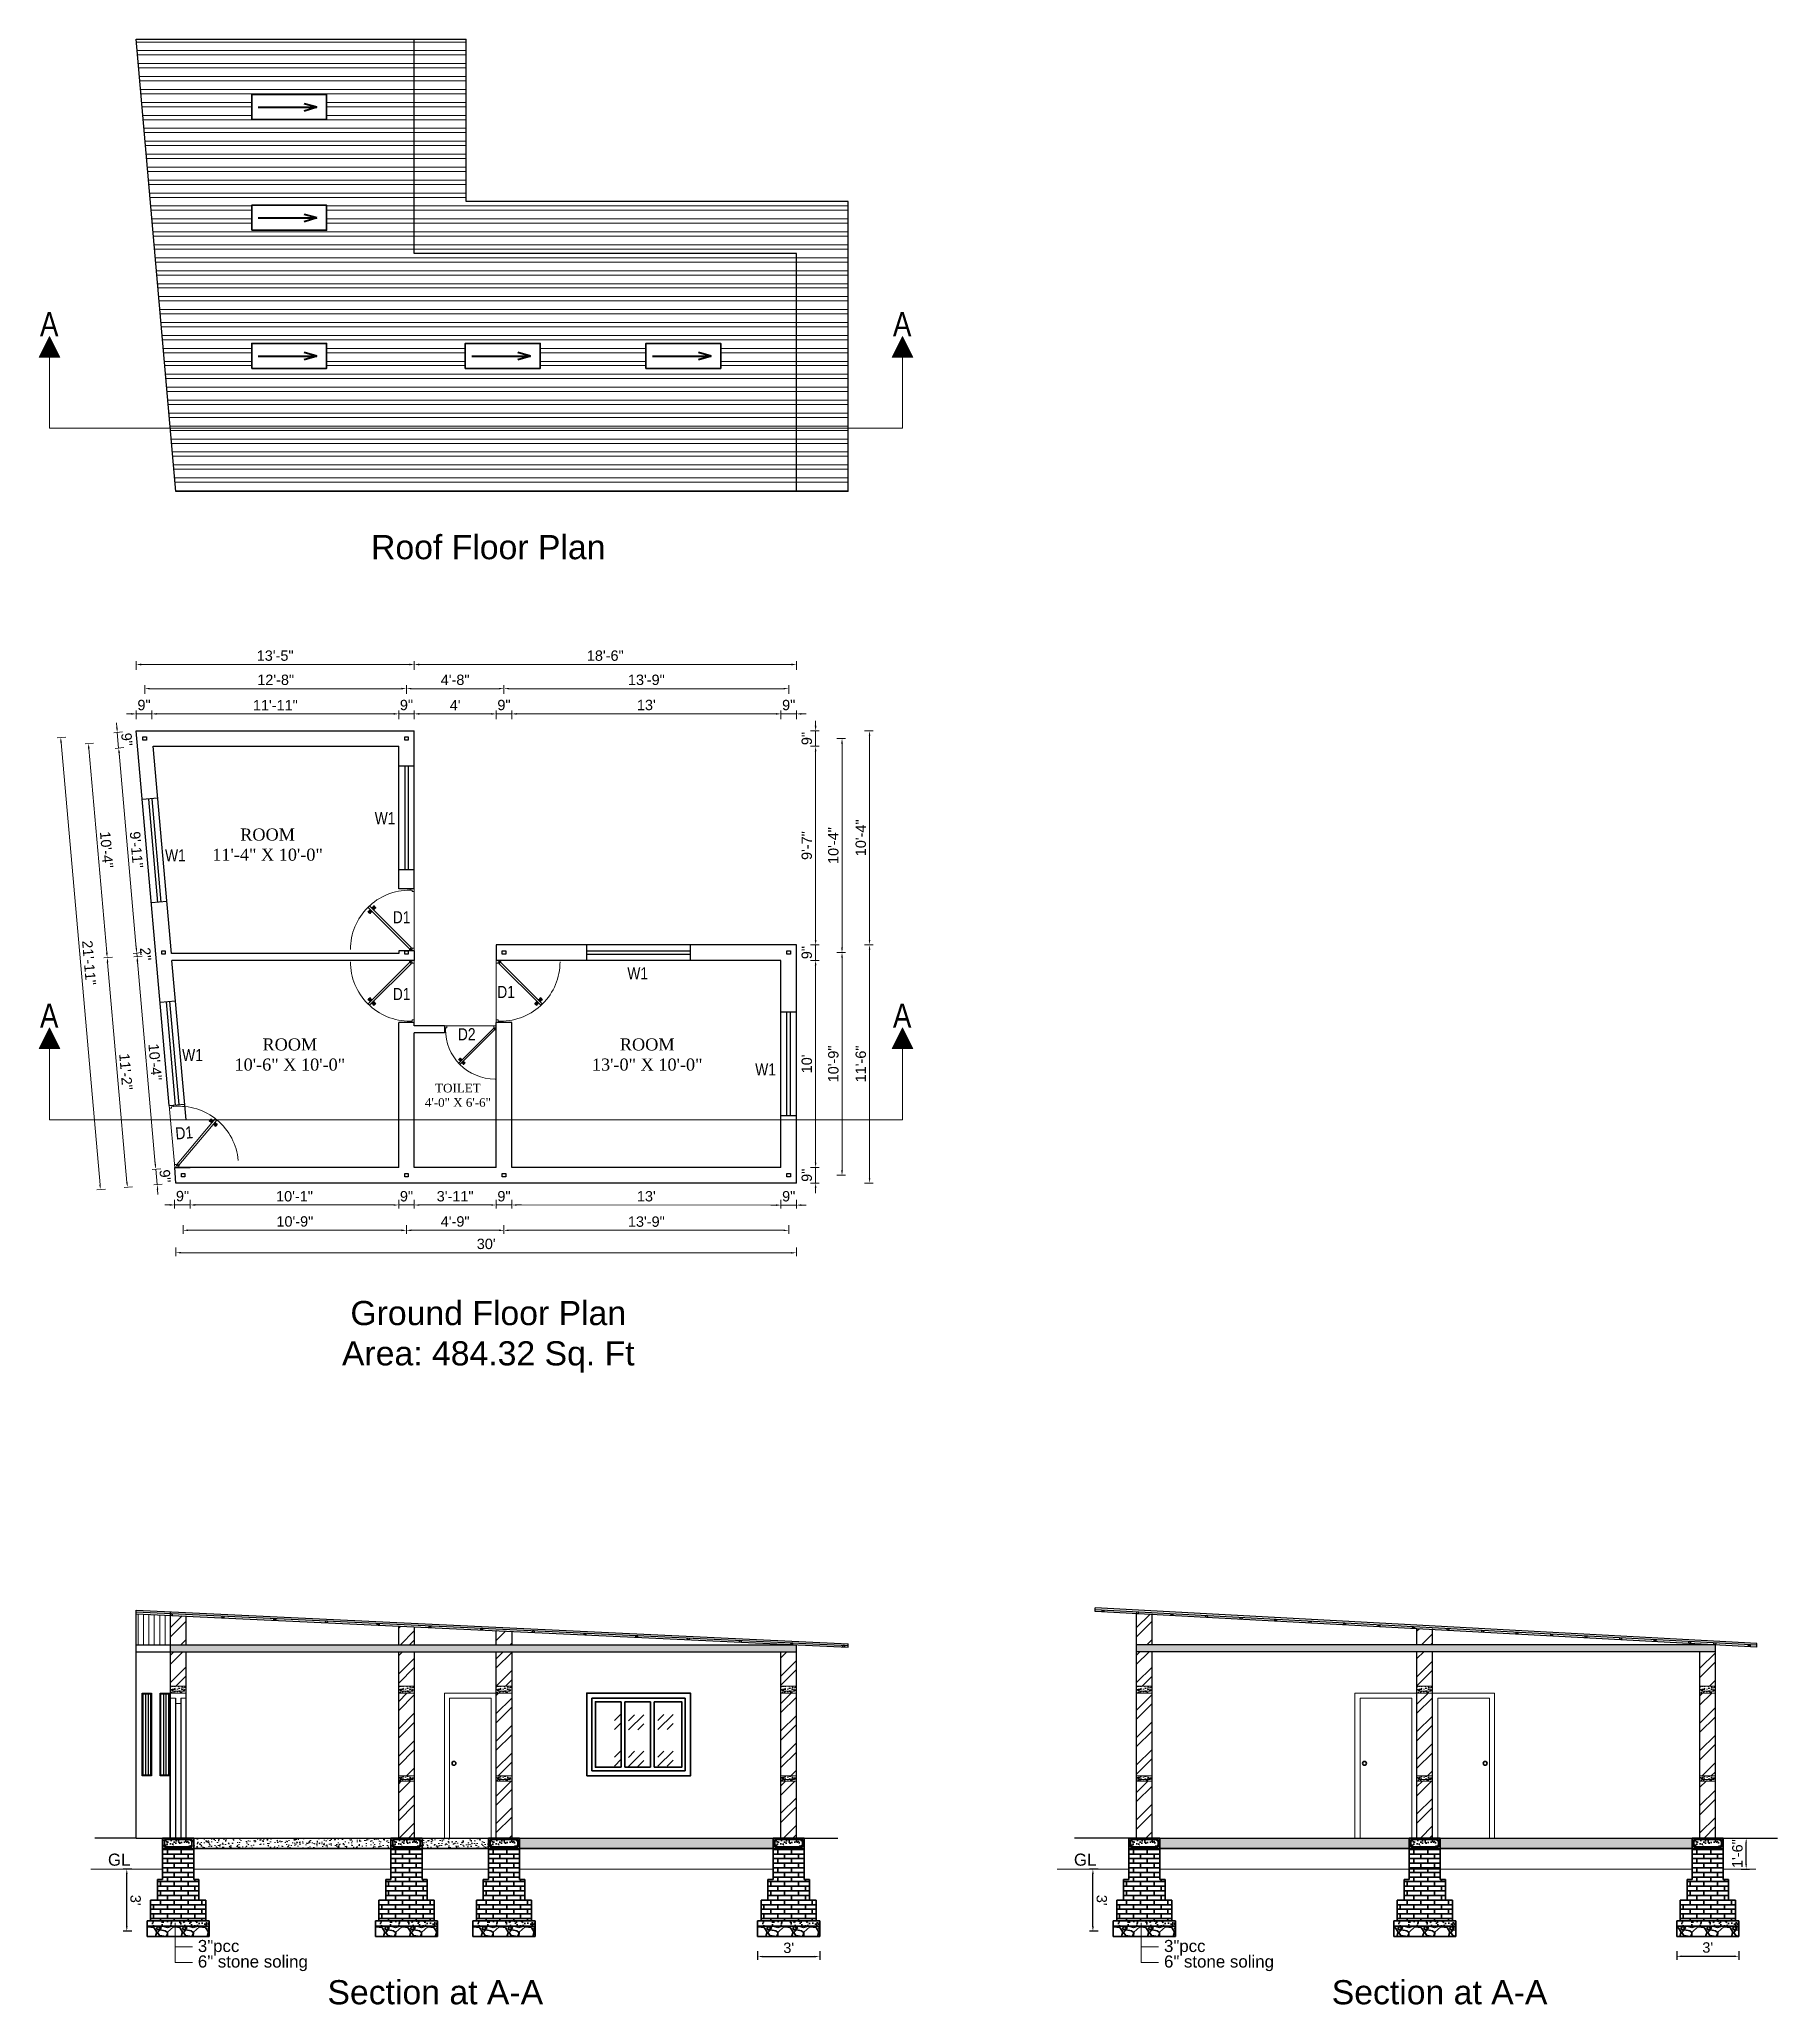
# Model space of a CAD drawing. Header units: inches. Extents: x 392906 to 410488, y -52747 to -40742.
# Drawn here: x 403315 to 404322, y -49846 to -48708 of the extents above; entities that cross this region are included whole.
import ezdxf

# ---------------------------------------------------------------- set-up
doc = ezdxf.new("R2010")
doc.units = ezdxf.units.IN
doc.header["$LTSCALE"] = 2
doc.header["$MEASUREMENT"] = 0
doc.header["$PDMODE"] = 34
doc.layers.get('0').update_dxf_attribs({"linetype": 'CONTINUOUS'})
doc.layers.get('DEFPOINTS').update_dxf_attribs({"color": 141, "linetype": 'CONTINUOUS'})
for name, color, linetype, lineweight in [('DIM_LINE', 173, 'CONTINUOUS', 20), ('door', 20, 'CONTINUOUS', 35), ('DOOR & WIN', 1, 'CONTINUOUS', 25), ('PUERTAS', 7, 'CONTINUOUS', 9), ('steps', 253, 'CONTINUOUS', 20), ('WALL - A', 1, 'CONTINUOUS', 40)]:
    doc.layers.add(name, color=color, linetype=linetype, lineweight=lineweight)
doc.styles.add('Lettring Text', font='arial.ttf')
doc.styles.get("Standard").update_dxf_attribs({"font": 'ARIALN.TTF'})
doc.dimstyles.new('Copy of Standard', dxfattribs={"dimtxt": 6, "dimasz": 2.875, "dimexe": 2, "dimexo": 4, "dimgap": 2, "dimtad": 1, "dimdec": 0, "dimrnd": 1, "dimzin": 0, "dimdsep": 46, "dimlunit": 4, "dimtxsty": 'Lettring Text', "dimcen": 0.1, "dimclrd": 7, "dimclre": 7, "dimclrt": 7, "dimazin": 0, "dimtfac": 0.645, "dimtdec": 0, "dimtmove": 1, "dimatfit": 0, "dimfxl": 3, "dimfxlon": 1, "dimtfillclr": 256, "dimtolj": 1, "dimtzin": 0, "dimlwd": -1, "dimlwe": -1, "dimarcsym": 2})
pattern_1 = [(180, (5089.637, 400.627), (-4e-16, -7.5), []), (180, (5087.137, 403.127), (-4e-16, -7.5), [])]
pattern_2 = [(50, (-542.3874, -2836.4753), (5.73808146, -0.50201708), [0.6, -6.6]), (355, (-542.3874, -2836.4753), (-1.11001067, 6.01753707), [0.48, -5.28]), (100.4514445, (-541.909, -2836.517), (4.628070774, 5.51551993), [0.50992154, -5.6091369]), (46.1842, (-542.3874, -2834.875), (8.53793065, -1.32415425), [0.9, -9.9]), (96.6356355, (-541.676, -2834.986), (7.47729557, 7.7929488), [0.76488274, -8.41371008]), (351.184164, (-542.387, -2834.875), (7.47729556, 7.7929488), [0.72, -7.92]), (21, (-541.5874, -2835.2753), (4.775256417, -3.220951125), [0.6, -6.6]), (326, (-541.5874, -2835.2753), (1.946522655, 5.80120036), [0.48, -5.28]), (71.4514447, (-541.1894, -2835.5437), (6.721779014, 2.58024922), [0.50992152, -5.6091369]), (37.5, (-542.3874, -2836.4753), (0.097278843, 2.663150831), [0, -5.216, 0, -5.36, 0, -5.3]), (7.5, (-542.3874, -2836.4753), (2.1045563, 3.155293695), [0, -3.056, 0, -5.096, 0, -2.02]), (327.5, (-544.1714, -2836.4753), (4.270579489, -0.180438974), [0, -2, 0, -6.24, 0, -8.28]), (317.5, (-544.9714, -2836.4753), (4.665489355, 0.80083986), [0, -2.6, 0, -4.144, 0, -5.88])]
pattern_3 = [(45, (-542.387, -2836.475), (-7.9549513, 7.9549513), []), (45, (-537.084, -2836.475), (-7.9549513, 7.9549513), [])]
pattern_4 = [(228.0127875, (42909.3988, -19019.0135), (-120, -135), [2.01804, -199.7863207]), (184.96974073, (42908.0488, -19020.5135), (180, 15), [3.46302, -342.8388714]), (132.51044708, (42904.5988, -19020.8135), (150, -165), [2.44182, -241.74048894]), (267.273689, (42898.7488, -19024.5635), (15, 300), [3.15357, -312.2033706]), (292.83365418, (42898.5988, -19027.7135), (-75, 180), [3.092325, -306.1405969]), (357.273689, (42899.7988, -19030.5635), (-300, 15), [3.15357, -312.2033706]), (37.69424047, (42902.94883, -19030.7135), (-195, -150), [4.170435, -412.87272823]), (72.25532837, (42906.24883, -19028.1635), (105, 330), [3.93732, -389.79482245]), (121.42956562, (42907.4488, -19024.4135), (-120, 195), [3.16425, -313.26109665]), (175.2363583, (42905.7988, -19021.7135), (165, -15), [3.61248, -177.0114387]), (222.3974378, (42902.19883, -19021.41347), (-180, -165), [4.67172, -462.5006251]), (138.81407483, (42913.5988, -19024.7135), (-105, 90), [1.594515, -157.8576722]), (171.4692344, (42912.3988, -19023.6635), (195, -30), [3.033555, -300.32267124]), (225, (42909.399, -19023.213), (-2e-15, -15), [2.121315, -19.09188844]), (203.1985905, (42908.3488, -19021.4135), (75, 30), [1.14237, -113.0942266]), (291.8014095, (42907.2988, -19021.8635), (-15, 45), [1.615545, -79.1619271]), (30.9637565, (42907.8988, -19023.3635), (45, 30), [2.623935, -84.8403434]), (161.5650512, (42910.149, -19022.0135), (30, -15), [1.897365, -45.5367999]), (16.38954033, (42898.5988, -19021.8635), (150, 45), [2.658, -263.1426772]), (70.34617594, (42901.1488, -19021.1135), (-60, -165), [2.229915, -220.7611162]), (293.1985905, (42910.1488, -19019.0135), (-30, 75), [2.284725, -111.9518716]), (343.61045967, (42911.0488, -19021.1135), (-150, 45), [2.658, -263.1426772]), (339.4439548, (42898.5988, -19031.1635), (-75, 30), [2.5632, -125.5968562]), (294.77514057, (42900.9988, -19032.0635), (-75, 165), [2.14767, -212.61964595]), (66.8014095, (42910.2988, -19034.0135), (30, 75), [2.284725, -111.9518716]), (17.35402464, (42911.1988, -19031.9135), (-195, -60), [2.514465, -248.9313542]), (69.4439548, (42902.9488, -19034.0135), (-30, -75), [1.2816, -126.8784562]), (101.3099325, (42909.3988, -19034.0135), (-15, 60), [0.76485, -75.7204427]), (165.9637565, (42909.249, -19033.2635), (45, -15), [3.092325, -58.7542594]), (186.00900596, (42906.2488, -19032.5135), (150, 15), [2.86575, -283.7088476]), (303.6900675, (42907.899, -19024.7135), (-15, 30), [2.16333, -51.91993913]), (353.15722659, (42909.09883, -19026.5135), (255, -30), [3.77691, -373.91343936]), (60.9453959, (42912.8488, -19026.9635), (-60, -105), [1.54434, -152.8901121]), (90, (42913.599, -19025.613), (-15, 15), [0.9, -14.1]), (120.25643716, (42905.9488, -19032.0635), (60, -105), [2.08386, -206.30279984]), (48.0127875, (42904.8988, -19030.2635), (120, 135), [4.03608, -197.7682807]), (0, (42907.599, -19027.263), (15, 15), [3.9, -11.1]), (325.30484647, (42911.4988, -19027.2635), (150, -105), [2.37171, -234.7991145]), (254.0546041, (42913.4488, -19028.6135), (-15, -60), [2.18403, -107.01761834]), (207.64597536, (42912.8488, -19030.7135), (-285, -150), [3.555975, -352.04211273]), (175.42607874, (42909.69883, -19032.3635), (-195, 15), [3.761985, -372.4361011])]
pattern_5 = [(50, (339626.766, 66762.3413), (5.73808146, -0.50201708), [0.6, -6.6]), (355, (339626.766, 66762.341), (-1.11001067, 6.01753707), [0.48, -5.28]), (100.4514, (339627.244, 66762.2994), (4.62807505, 5.51551634), [0.50992152, -5.6091369]), (46.1842, (339626.766, 66763.941), (8.5379284, -1.3241521), [0.9, -9.9]), (96.6356, (339627.4775, 66763.831), (7.47730164, 7.79294297), [0.7648823, -8.413704]), (351.1842, (339626.766, 66763.941), (7.47729556, 7.7929488), [0.72, -7.92]), (21, (339627.566, 66763.5413), (4.77525642, -3.22095113), [0.6, -6.6]), (326, (339627.566, 66763.541), (1.94652266, 5.80120036), [0.48, -5.28]), (71.4514, (339627.964, 66763.273), (6.72178103, 2.58024397), [0.50992152, -5.6091369]), (37.5, (339626.766, 66762.3413), (0.097278843, 2.66315083), [0, -5.216, 0, -5.36, 0, -5.3]), (7.5, (339626.766, 66762.3413), (2.1045563, 3.155293695), [0, -3.056, 0, -5.096, 0, -2.02]), (327.5, (339624.982, 66762.3413), (4.27057949, -0.180438974), [0, -2, 0, -6.24, 0, -8.28]), (317.5, (339624.182, 66762.3413), (4.66548935, 0.80083986), [0, -2.6, 0, -4.144, 0, -5.88])]
pattern_6 = [(50, (339953.3017, 66762.3413), (5.73808146, -0.50201708), [0.6, -6.6]), (355, (339953.3017, 66762.341), (-1.11001067, 6.01753707), [0.48, -5.28]), (100.4514, (339953.78, 66762.2994), (4.62807505, 5.51551634), [0.50992152, -5.6091369]), (46.1842, (339953.302, 66763.941), (8.5379284, -1.3241521), [0.9, -9.9]), (96.6356, (339954.013, 66763.831), (7.47730164, 7.79294297), [0.7648823, -8.413704]), (351.1842, (339953.302, 66763.941), (7.47729556, 7.7929488), [0.72, -7.92]), (21, (339954.1017, 66763.5413), (4.77525642, -3.22095113), [0.6, -6.6]), (326, (339954.1017, 66763.541), (1.94652266, 5.80120036), [0.48, -5.28]), (71.4514, (339954.4996, 66763.273), (6.72178103, 2.58024397), [0.50992152, -5.6091369]), (37.5, (339953.3017, 66762.3413), (0.097278843, 2.66315083), [0, -5.216, 0, -5.36, 0, -5.3]), (7.5, (339953.3017, 66762.3413), (2.1045563, 3.155293695), [0, -3.056, 0, -5.096, 0, -2.02]), (327.5, (339951.5177, 66762.3413), (4.27057949, -0.180438974), [0, -2, 0, -6.24, 0, -8.28]), (317.5, (339950.7177, 66762.3413), (4.66548935, 0.80083986), [0, -2.6, 0, -4.144, 0, -5.88])]
pattern_7 = [(50, (339789.3017, 66762.3413), (5.73808146, -0.50201708), [0.6, -6.6]), (355, (339789.3017, 66762.341), (-1.11001067, 6.01753707), [0.48, -5.28]), (100.4514, (339789.78, 66762.2994), (4.62807505, 5.51551634), [0.50992152, -5.6091369]), (46.1842, (339789.302, 66763.941), (8.5379284, -1.3241521), [0.9, -9.9]), (96.6356, (339790.013, 66763.831), (7.47730164, 7.79294297), [0.7648823, -8.413704]), (351.1842, (339789.302, 66763.941), (7.47729556, 7.7929488), [0.72, -7.92]), (21, (339790.1017, 66763.5413), (4.77525642, -3.22095113), [0.6, -6.6]), (326, (339790.1017, 66763.541), (1.94652266, 5.80120036), [0.48, -5.28]), (71.4514, (339790.4996, 66763.273), (6.72178103, 2.58024397), [0.50992152, -5.6091369]), (37.5, (339789.3017, 66762.3413), (0.097278843, 2.66315083), [0, -5.216, 0, -5.36, 0, -5.3]), (7.5, (339789.3017, 66762.3413), (2.1045563, 3.155293695), [0, -3.056, 0, -5.096, 0, -2.02]), (327.5, (339787.5177, 66762.3413), (4.27057949, -0.180438974), [0, -2, 0, -6.24, 0, -8.28]), (317.5, (339786.7177, 66762.3413), (4.66548935, 0.80083986), [0, -2.6, 0, -4.144, 0, -5.88])]
pattern_8 = [(228.0127875, (42349.5264, -19019.0135), (-120, -135), [2.01804, -199.7863207]), (184.96974073, (42348.17636, -19020.5135), (180, 15), [3.46302, -342.8388714]), (132.51044708, (42344.7264, -19020.8135), (150, -165), [2.44182, -241.74048894]), (267.273689, (42338.87636, -19024.5635), (15, 300), [3.15357, -312.2033706]), (292.83365418, (42338.72636, -19027.7135), (-75, 180), [3.092325, -306.1405969]), (357.273689, (42339.92636, -19030.5635), (-300, 15), [3.15357, -312.2033706]), (37.69424047, (42343.07636, -19030.7135), (-195, -150), [4.170435, -412.87272823]), (72.25532837, (42346.37636, -19028.1635), (105, 330), [3.93732, -389.79482245]), (121.42956562, (42347.57636, -19024.4135), (-120, 195), [3.16425, -313.26109665]), (175.2363583, (42345.9264, -19021.7135), (165, -15), [3.61248, -177.0114387]), (222.3974378, (42342.32636, -19021.41347), (-180, -165), [4.67172, -462.5006251]), (138.81407483, (42353.7264, -19024.7135), (-105, 90), [1.594515, -157.8576722]), (171.4692344, (42352.52636, -19023.6635), (195, -30), [3.033555, -300.32267124]), (225, (42349.526, -19023.213), (-2e-15, -15), [2.121315, -19.09188844]), (203.1985905, (42348.4764, -19021.4135), (75, 30), [1.14237, -113.0942266]), (291.8014095, (42347.4264, -19021.8635), (-15, 45), [1.615545, -79.1619271]), (30.9637565, (42348.0264, -19023.3635), (45, 30), [2.623935, -84.8403434]), (161.5650512, (42350.2764, -19022.0135), (30, -15), [1.897365, -45.5367999]), (16.38954033, (42338.7264, -19021.8635), (150, 45), [2.658, -263.1426772]), (70.34617594, (42341.2764, -19021.1135), (-60, -165), [2.229915, -220.7611162]), (293.1985905, (42350.2764, -19019.0135), (-30, 75), [2.284725, -111.9518716]), (343.61045967, (42351.1764, -19021.1135), (-150, 45), [2.658, -263.1426772]), (339.4439548, (42338.7264, -19031.1635), (-75, 30), [2.5632, -125.5968562]), (294.77514057, (42341.1264, -19032.0635), (-75, 165), [2.14767, -212.61964595]), (66.8014095, (42350.4264, -19034.0135), (30, 75), [2.284725, -111.9518716]), (17.35402464, (42351.3264, -19031.9135), (-195, -60), [2.514465, -248.9313542]), (69.4439548, (42343.0764, -19034.0135), (-30, -75), [1.2816, -126.8784562]), (101.3099325, (42349.5264, -19034.0135), (-15, 60), [0.76485, -75.7204427]), (165.9637565, (42349.3764, -19033.2635), (45, -15), [3.092325, -58.7542594]), (186.00900596, (42346.3764, -19032.5135), (150, 15), [2.86575, -283.7088476]), (303.6900675, (42348.0264, -19024.7135), (-15, 30), [2.16333, -51.91993913]), (353.15722659, (42349.22636, -19026.5135), (255, -30), [3.77691, -373.91343936]), (60.9453959, (42352.9764, -19026.9635), (-60, -105), [1.54434, -152.8901121]), (90, (42353.726, -19025.613), (-15, 15), [0.9, -14.1]), (120.25643716, (42346.0764, -19032.0635), (60, -105), [2.08386, -206.30279984]), (48.0127875, (42345.0264, -19030.2635), (120, 135), [4.03608, -197.7682807]), (0, (42347.726, -19027.263), (15, 15), [3.9, -11.1]), (325.30484647, (42351.6264, -19027.2635), (150, -105), [2.37171, -234.7991145]), (254.0546041, (42353.5764, -19028.6135), (-15, -60), [2.18403, -107.01761834]), (207.64597536, (42352.97636, -19030.7135), (-285, -150), [3.555975, -352.04211273]), (175.42607874, (42349.82636, -19032.3635), (-195, 15), [3.761985, -372.4361011])]
pattern_9 = [(50, (339066.8935, 66762.3413), (5.73808146, -0.50201708), [0.6, -6.6]), (355, (339066.8935, 66762.341), (-1.11001067, 6.01753707), [0.48, -5.28]), (100.4514, (339067.3717, 66762.2994), (4.62807505, 5.51551634), [0.50992152, -5.6091369]), (46.1842, (339066.8935, 66763.941), (8.5379284, -1.3241521), [0.9, -9.9]), (96.6356, (339067.605, 66763.831), (7.47730164, 7.79294297), [0.7648823, -8.413704]), (351.1842, (339066.8935, 66763.941), (7.47729556, 7.7929488), [0.72, -7.92]), (21, (339067.6935, 66763.5413), (4.77525642, -3.22095113), [0.6, -6.6]), (326, (339067.6935, 66763.541), (1.94652266, 5.80120036), [0.48, -5.28]), (71.4514, (339068.0914, 66763.273), (6.72178103, 2.58024397), [0.50992152, -5.6091369]), (37.5, (339066.8935, 66762.3413), (0.097278843, 2.66315083), [0, -5.216, 0, -5.36, 0, -5.3]), (7.5, (339066.8935, 66762.3413), (2.1045563, 3.155293695), [0, -3.056, 0, -5.096, 0, -2.02]), (327.5, (339065.1095, 66762.3413), (4.27057949, -0.180438974), [0, -2, 0, -6.24, 0, -8.28]), (317.5, (339064.3095, 66762.3413), (4.66548935, 0.80083986), [0, -2.6, 0, -4.144, 0, -5.88])]
pattern_10 = [(228.0127875, (42481.7671, -19019.0135), (-120, -135), [2.01804, -199.7863207]), (184.96974073, (42480.41706, -19020.5135), (180, 15), [3.46302, -342.8388714]), (132.51044708, (42476.9671, -19020.8135), (150, -165), [2.44182, -241.74048894]), (267.273689, (42471.1171, -19024.5635), (15, 300), [3.15357, -312.2033706]), (292.83365418, (42470.9671, -19027.7135), (-75, 180), [3.092325, -306.1405969]), (357.273689, (42472.1671, -19030.5635), (-300, 15), [3.15357, -312.2033706]), (37.69424047, (42475.31706, -19030.7135), (-195, -150), [4.170435, -412.87272823]), (72.25532837, (42478.61706, -19028.1635), (105, 330), [3.93732, -389.79482245]), (121.42956562, (42479.8171, -19024.4135), (-120, 195), [3.16425, -313.26109665]), (175.2363583, (42478.1671, -19021.7135), (165, -15), [3.61248, -177.0114387]), (222.3974378, (42474.56706, -19021.41347), (-180, -165), [4.67172, -462.5006251]), (138.81407483, (42485.967, -19024.7135), (-105, 90), [1.594515, -157.8576722]), (171.4692344, (42484.7671, -19023.6635), (195, -30), [3.033555, -300.32267124]), (225, (42481.767, -19023.213), (-2e-15, -15), [2.121315, -19.09188844]), (203.1985905, (42480.717, -19021.4135), (75, 30), [1.14237, -113.0942266]), (291.8014095, (42479.667, -19021.8635), (-15, 45), [1.615545, -79.1619271]), (30.9637565, (42480.267, -19023.3635), (45, 30), [2.623935, -84.8403434]), (161.5650512, (42482.517, -19022.0135), (30, -15), [1.897365, -45.5367999]), (16.38954033, (42470.9671, -19021.8635), (150, 45), [2.658, -263.1426772]), (70.34617594, (42473.5171, -19021.1135), (-60, -165), [2.229915, -220.7611162]), (293.1985905, (42482.517, -19019.0135), (-30, 75), [2.284725, -111.9518716]), (343.61045967, (42483.4171, -19021.1135), (-150, 45), [2.658, -263.1426772]), (339.4439548, (42470.967, -19031.1635), (-75, 30), [2.5632, -125.5968562]), (294.77514057, (42473.3671, -19032.0635), (-75, 165), [2.14767, -212.61964595]), (66.8014095, (42482.667, -19034.0135), (30, 75), [2.284725, -111.9518716]), (17.35402464, (42483.5671, -19031.9135), (-195, -60), [2.514465, -248.9313542]), (69.4439548, (42475.317, -19034.0135), (-30, -75), [1.2816, -126.8784562]), (101.3099325, (42481.767, -19034.0135), (-15, 60), [0.76485, -75.7204427]), (165.9637565, (42481.617, -19033.2635), (45, -15), [3.092325, -58.7542594]), (186.00900596, (42478.6171, -19032.5135), (150, 15), [2.86575, -283.7088476]), (303.6900675, (42480.267, -19024.7135), (-15, 30), [2.16333, -51.91993913]), (353.15722659, (42481.46706, -19026.5135), (255, -30), [3.77691, -373.91343936]), (60.9453959, (42485.217, -19026.9635), (-60, -105), [1.54434, -152.8901121]), (90, (42485.967, -19025.613), (-15, 15), [0.9, -14.1]), (120.25643716, (42478.3171, -19032.0635), (60, -105), [2.08386, -206.30279984]), (48.0127875, (42477.2671, -19030.2635), (120, 135), [4.03608, -197.7682807]), (0, (42479.967, -19027.263), (15, 15), [3.9, -11.1]), (325.30484647, (42483.8671, -19027.2635), (150, -105), [2.37171, -234.7991145]), (254.0546041, (42485.817, -19028.6135), (-15, -60), [2.18403, -107.01761834]), (207.64597536, (42485.21706, -19030.7135), (-285, -150), [3.555975, -352.04211273]), (175.42607874, (42482.06706, -19032.3635), (-195, 15), [3.761985, -372.4361011])]
pattern_11 = [(50, (339199.134, 66762.3413), (5.73808146, -0.50201708), [0.6, -6.6]), (355, (339199.134, 66762.341), (-1.11001067, 6.01753707), [0.48, -5.28]), (100.4514, (339199.6124, 66762.2994), (4.62807505, 5.51551634), [0.50992152, -5.6091369]), (46.1842, (339199.134, 66763.941), (8.5379284, -1.3241521), [0.9, -9.9]), (96.6356, (339199.846, 66763.831), (7.47730164, 7.79294297), [0.7648823, -8.413704]), (351.1842, (339199.134, 66763.941), (7.47729556, 7.7929488), [0.72, -7.92]), (21, (339199.934, 66763.5413), (4.77525642, -3.22095113), [0.6, -6.6]), (326, (339199.934, 66763.541), (1.94652266, 5.80120036), [0.48, -5.28]), (71.4514, (339200.332, 66763.273), (6.72178103, 2.58024397), [0.50992152, -5.6091369]), (37.5, (339199.1342, 66762.3413), (0.097278843, 2.66315083), [0, -5.216, 0, -5.36, 0, -5.3]), (7.5, (339199.1342, 66762.3413), (2.1045563, 3.155293695), [0, -3.056, 0, -5.096, 0, -2.02]), (327.5, (339197.3502, 66762.3413), (4.27057949, -0.180438974), [0, -2, 0, -6.24, 0, -8.28]), (317.5, (339196.5502, 66762.3413), (4.66548935, 0.80083986), [0, -2.6, 0, -4.144, 0, -5.88])]
pattern_12 = [(228.0127875, (42538.2768, -19019.0135), (-120, -135), [2.01804, -199.7863207]), (184.96974073, (42536.9268, -19020.5135), (180, 15), [3.46302, -342.8388714]), (132.51044708, (42533.4768, -19020.8135), (150, -165), [2.44182, -241.74048894]), (267.273689, (42527.6268, -19024.5635), (15, 300), [3.15357, -312.2033706]), (292.83365418, (42527.4768, -19027.7135), (-75, 180), [3.092325, -306.1405969]), (357.273689, (42528.6768, -19030.5635), (-300, 15), [3.15357, -312.2033706]), (37.69424047, (42531.82683, -19030.7135), (-195, -150), [4.170435, -412.87272823]), (72.25532837, (42535.12683, -19028.1635), (105, 330), [3.93732, -389.79482245]), (121.42956562, (42536.3268, -19024.4135), (-120, 195), [3.16425, -313.26109665]), (175.2363583, (42534.6768, -19021.7135), (165, -15), [3.61248, -177.0114387]), (222.3974378, (42531.07683, -19021.41347), (-180, -165), [4.67172, -462.5006251]), (138.81407483, (42542.4768, -19024.7135), (-105, 90), [1.594515, -157.8576722]), (171.4692344, (42541.2768, -19023.6635), (195, -30), [3.033555, -300.32267124]), (225, (42538.277, -19023.213), (-2e-15, -15), [2.121315, -19.09188844]), (203.1985905, (42537.2268, -19021.4135), (75, 30), [1.14237, -113.0942266]), (291.8014095, (42536.1768, -19021.8635), (-15, 45), [1.615545, -79.1619271]), (30.9637565, (42536.7768, -19023.3635), (45, 30), [2.623935, -84.8403434]), (161.5650512, (42539.027, -19022.0135), (30, -15), [1.897365, -45.5367999]), (16.38954033, (42527.4768, -19021.8635), (150, 45), [2.658, -263.1426772]), (70.34617594, (42530.0268, -19021.1135), (-60, -165), [2.229915, -220.7611162]), (293.1985905, (42539.0268, -19019.0135), (-30, 75), [2.284725, -111.9518716]), (343.61045967, (42539.9268, -19021.1135), (-150, 45), [2.658, -263.1426772]), (339.4439548, (42527.4768, -19031.1635), (-75, 30), [2.5632, -125.5968562]), (294.77514057, (42529.8768, -19032.0635), (-75, 165), [2.14767, -212.61964595]), (66.8014095, (42539.1768, -19034.0135), (30, 75), [2.284725, -111.9518716]), (17.35402464, (42540.0768, -19031.9135), (-195, -60), [2.514465, -248.9313542]), (69.4439548, (42531.8268, -19034.0135), (-30, -75), [1.2816, -126.8784562]), (101.3099325, (42538.2768, -19034.0135), (-15, 60), [0.76485, -75.7204427]), (165.9637565, (42538.127, -19033.2635), (45, -15), [3.092325, -58.7542594]), (186.00900596, (42535.1268, -19032.5135), (150, 15), [2.86575, -283.7088476]), (303.6900675, (42536.777, -19024.7135), (-15, 30), [2.16333, -51.91993913]), (353.15722659, (42537.97683, -19026.5135), (255, -30), [3.77691, -373.91343936]), (60.9453959, (42541.7268, -19026.9635), (-60, -105), [1.54434, -152.8901121]), (90, (42542.477, -19025.613), (-15, 15), [0.9, -14.1]), (120.25643716, (42534.8268, -19032.0635), (60, -105), [2.08386, -206.30279984]), (48.0127875, (42533.7768, -19030.2635), (120, 135), [4.03608, -197.7682807]), (0, (42536.477, -19027.263), (15, 15), [3.9, -11.1]), (325.30484647, (42540.3768, -19027.2635), (150, -105), [2.37171, -234.7991145]), (254.0546041, (42542.3268, -19028.6135), (-15, -60), [2.18403, -107.01761834]), (207.64597536, (42541.7268, -19030.7135), (-285, -150), [3.555975, -352.04211273]), (175.42607874, (42538.57683, -19032.3635), (-195, 15), [3.761985, -372.4361011])]
pattern_13 = [(50, (339255.644, 66762.3413), (5.73808146, -0.50201708), [0.6, -6.6]), (355, (339255.644, 66762.341), (-1.11001067, 6.01753707), [0.48, -5.28]), (100.4514, (339256.122, 66762.2994), (4.62807505, 5.51551634), [0.50992152, -5.6091369]), (46.1842, (339255.644, 66763.941), (8.5379284, -1.3241521), [0.9, -9.9]), (96.6356, (339256.3555, 66763.831), (7.47730164, 7.79294297), [0.7648823, -8.413704]), (351.1842, (339255.644, 66763.941), (7.47729556, 7.7929488), [0.72, -7.92]), (21, (339256.444, 66763.5413), (4.77525642, -3.22095113), [0.6, -6.6]), (326, (339256.444, 66763.541), (1.94652266, 5.80120036), [0.48, -5.28]), (71.4514, (339256.842, 66763.273), (6.72178103, 2.58024397), [0.50992152, -5.6091369]), (37.5, (339255.644, 66762.3413), (0.097278843, 2.66315083), [0, -5.216, 0, -5.36, 0, -5.3]), (7.5, (339255.644, 66762.3413), (2.1045563, 3.155293695), [0, -3.056, 0, -5.096, 0, -2.02]), (327.5, (339253.86, 66762.3413), (4.27057949, -0.180438974), [0, -2, 0, -6.24, 0, -8.28]), (317.5, (339253.06, 66762.3413), (4.66548935, 0.80083986), [0, -2.6, 0, -4.144, 0, -5.88])]
pattern_14 = [(228.0127875, (42703.2671, -19019.0135), (-120, -135), [2.01804, -199.7863207]), (184.96974073, (42701.91706, -19020.5135), (180, 15), [3.46302, -342.8388714]), (132.51044708, (42698.4671, -19020.8135), (150, -165), [2.44182, -241.74048894]), (267.273689, (42692.6171, -19024.5635), (15, 300), [3.15357, -312.2033706]), (292.83365418, (42692.4671, -19027.7135), (-75, 180), [3.092325, -306.1405969]), (357.273689, (42693.6671, -19030.5635), (-300, 15), [3.15357, -312.2033706]), (37.69424047, (42696.81706, -19030.7135), (-195, -150), [4.170435, -412.87272823]), (72.25532837, (42700.11706, -19028.1635), (105, 330), [3.93732, -389.79482245]), (121.42956562, (42701.3171, -19024.4135), (-120, 195), [3.16425, -313.26109665]), (175.2363583, (42699.6671, -19021.7135), (165, -15), [3.61248, -177.0114387]), (222.3974378, (42696.06706, -19021.41347), (-180, -165), [4.67172, -462.5006251]), (138.81407483, (42707.467, -19024.7135), (-105, 90), [1.594515, -157.8576722]), (171.4692344, (42706.2671, -19023.6635), (195, -30), [3.033555, -300.32267124]), (225, (42703.267, -19023.213), (-2e-15, -15), [2.121315, -19.09188844]), (203.1985905, (42702.217, -19021.4135), (75, 30), [1.14237, -113.0942266]), (291.8014095, (42701.167, -19021.8635), (-15, 45), [1.615545, -79.1619271]), (30.9637565, (42701.767, -19023.3635), (45, 30), [2.623935, -84.8403434]), (161.5650512, (42704.017, -19022.0135), (30, -15), [1.897365, -45.5367999]), (16.38954033, (42692.4671, -19021.8635), (150, 45), [2.658, -263.1426772]), (70.34617594, (42695.0171, -19021.1135), (-60, -165), [2.229915, -220.7611162]), (293.1985905, (42704.017, -19019.0135), (-30, 75), [2.284725, -111.9518716]), (343.61045967, (42704.9171, -19021.1135), (-150, 45), [2.658, -263.1426772]), (339.4439548, (42692.467, -19031.1635), (-75, 30), [2.5632, -125.5968562]), (294.77514057, (42694.8671, -19032.0635), (-75, 165), [2.14767, -212.61964595]), (66.8014095, (42704.167, -19034.0135), (30, 75), [2.284725, -111.9518716]), (17.35402464, (42705.0671, -19031.9135), (-195, -60), [2.514465, -248.9313542]), (69.4439548, (42696.817, -19034.0135), (-30, -75), [1.2816, -126.8784562]), (101.3099325, (42703.267, -19034.0135), (-15, 60), [0.76485, -75.7204427]), (165.9637565, (42703.117, -19033.2635), (45, -15), [3.092325, -58.7542594]), (186.00900596, (42700.1171, -19032.5135), (150, 15), [2.86575, -283.7088476]), (303.6900675, (42701.767, -19024.7135), (-15, 30), [2.16333, -51.91993913]), (353.15722659, (42702.96706, -19026.5135), (255, -30), [3.77691, -373.91343936]), (60.9453959, (42706.717, -19026.9635), (-60, -105), [1.54434, -152.8901121]), (90, (42707.467, -19025.613), (-15, 15), [0.9, -14.1]), (120.25643716, (42699.8171, -19032.0635), (60, -105), [2.08386, -206.30279984]), (48.0127875, (42698.7671, -19030.2635), (120, 135), [4.03608, -197.7682807]), (0, (42701.467, -19027.263), (15, 15), [3.9, -11.1]), (325.30484647, (42705.3671, -19027.2635), (150, -105), [2.37171, -234.7991145]), (254.0546041, (42707.317, -19028.6135), (-15, -60), [2.18403, -107.01761834]), (207.64597536, (42706.71706, -19030.7135), (-285, -150), [3.555975, -352.04211273]), (175.42607874, (42703.56706, -19032.3635), (-195, 15), [3.761985, -372.4361011])]
pattern_15 = [(50, (339420.634, 66762.3413), (5.73808146, -0.50201708), [0.6, -6.6]), (355, (339420.634, 66762.341), (-1.11001067, 6.01753707), [0.48, -5.28]), (100.4514, (339421.1124, 66762.2994), (4.62807505, 5.51551634), [0.50992152, -5.6091369]), (46.1842, (339420.634, 66763.941), (8.5379284, -1.3241521), [0.9, -9.9]), (96.6356, (339421.346, 66763.831), (7.47730164, 7.79294297), [0.7648823, -8.413704]), (351.1842, (339420.634, 66763.941), (7.47729556, 7.7929488), [0.72, -7.92]), (21, (339421.434, 66763.5413), (4.77525642, -3.22095113), [0.6, -6.6]), (326, (339421.434, 66763.541), (1.94652266, 5.80120036), [0.48, -5.28]), (71.4514, (339421.832, 66763.273), (6.72178103, 2.58024397), [0.50992152, -5.6091369]), (37.5, (339420.6342, 66762.3413), (0.097278843, 2.66315083), [0, -5.216, 0, -5.36, 0, -5.3]), (7.5, (339420.6342, 66762.3413), (2.1045563, 3.155293695), [0, -3.056, 0, -5.096, 0, -2.02]), (327.5, (339418.8502, 66762.3413), (4.27057949, -0.180438974), [0, -2, 0, -6.24, 0, -8.28]), (317.5, (339418.0502, 66762.3413), (4.66548935, 0.80083986), [0, -2.6, 0, -4.144, 0, -5.88])]
pattern_16 = [(50, (0, 0), (5.73808146, -0.50201708), [0.6, -6.6]), (355, (0, 0), (-1.11001067, 6.01753707), [0.48, -5.28]), (100.4514445, (0.478, -0.042), (4.628070774, 5.51551993), [0.50992154, -5.6091369]), (46.1842, (0, 1.6), (8.53793065, -1.32415425), [0.9, -9.9]), (96.6356355, (0.7115, 1.49), (7.47729557, 7.7929488), [0.76488274, -8.41371008]), (351.184164, (0, 1.6), (7.47729556, 7.7929488), [0.72, -7.92]), (21, (0.8, 1.2), (4.775256417, -3.220951125), [0.6, -6.6]), (326, (0.8, 1.2), (1.946522655, 5.80120036), [0.48, -5.28]), (71.4514447, (1.198, 0.9316), (6.721779014, 2.58024922), [0.50992152, -5.6091369]), (37.5, (0, 0), (0.097278843, 2.663150831), [0, -5.216, 0, -5.36, 0, -5.3]), (7.5, (0, 0), (2.1045563, 3.155293695), [0, -3.056, 0, -5.096, 0, -2.02]), (327.5, (-1.784, 0), (4.270579489, -0.180438974), [0, -2, 0, -6.24, 0, -8.28]), (317.5, (-2.584, 0), (4.665489355, 0.80083986), [0, -2.6, 0, -4.144, 0, -5.88])]

msp = doc.modelspace()

# ---------------------------------------------------------------- texts
at = {"color": 7, "linetype": 'ByBlock', "lineweight": 5}
for s, insert, char_height, width, attachment_point in [('A', (403325.7, -48865.8), 14, 26.58, 3), ('A', (403820, -48865.8), 14, 26.58, 3), ('{\\fArial CE|b0|i0|c0|p34;Roof\\fArial CE|b0|i0|c238|p34; Floor Plan}', (403574.8, -49002.1), 14, 235.547, 5), ('A', (403325.7, -49266.4), 14, 26.58, 3), ('A', (403820, -49266.4), 14, 26.58, 3), ('{\\fArial CE|b0|i0|c238|p34;Ground Floor Plan\\PArea: \\fArial CE|b0|i0|c0|p34;484.32\\fArial CE|b0|i0|c238|p34; Sq. Ft}', (403574.8, -49459.5), 14, 235.547, 5), ('{\\fArial CE|b0|i0|c0|p34;GL}', (403354.4, -49758.9), 7, 174.101, 1), ('{\\fArial CE|b0|i0|c0|p34;GL}', (403914.2, -49758.9), 7, 174.101, 1), ("{\\fArial CE|b0|i0|c238|p34;3'}'{\\fArial CE|b0|i0|c238|p34;pcc}", (403406.5, -49808.9), 7, 174.101, 1), ("{\\fArial CE|b0|i0|c238|p34;3'}'{\\fArial CE|b0|i0|c238|p34;pcc}", (403966.4, -49808.9), 7, 174.101, 1), ("{\\fArial CE|b0|i0|c0|p34;6\\fArial CE|b0|i0|c238|p34;'}'{\\fArial CE|b0|i0|c238|p34; \\fArial CE|b0|i0|c0|p34;stone\\fArial CE|b0|i0|c238|p34; soling}", (403406.5, -49817.9), 7, 174.101, 1), ("{\\fArial CE|b0|i0|c0|p34;6\\fArial CE|b0|i0|c238|p34;'}'{\\fArial CE|b0|i0|c238|p34; \\fArial CE|b0|i0|c0|p34;stone\\fArial CE|b0|i0|c238|p34; soling}", (403966.4, -49817.9), 7, 174.101, 1), ('{\\fArial CE|b0|i0|c0|p34;Section at A-A}', (403544.1, -49839.3), 14, 235.547, 5), ('{\\fArial CE|b0|i0|c0|p34;Section at A-A}', (404126.1, -49839.3), 14, 235.547, 5)]:
    msp.add_mtext(s, dxfattribs=dict(at, insert=insert, char_height=char_height, width=width, attachment_point=attachment_point))
at = {"layer": 'steps', "color": 7, "ltscale": 0.3}
for s, insert, char_height, width, attachment_point in [('{\\fTimes New Roman|b0|i0|c0|p18;ROOM\\P11\'-4" X 10\'-0"}', (403446.9, -49165), 7, 67.662, 2), ('W1', (403515, -49162.5), 7, 18.621, 8), ('W1', (403393.5, -49184.1), 7, 18.621, 8), ('W1', (403661.4, -49252.4), 7, 18.621, 8), ('{\\fTimes New Roman|b0|i0|c0|p18;ROOM\\P10\'-6" X 10\'-0"}', (403459.8, -49286.6), 7, 67.662, 2), ('{\\fTimes New Roman|b0|i0|c0|p18;ROOM\\P13\'-0" X 10\'-0"}', (403666.9, -49286.6), 7, 67.662, 2), ('W1', (403403.4, -49299.8), 7, 18.621, 8), ('W1', (403735.5, -49308.1), 7, 18.621, 8), ('{\\fTimes New Roman|b0|i0|c0|p18;TOILET\\P4\'-0" X 6\'-6"}', (403557.2, -49312.9), 5, 67.662, 2)]:
    msp.add_mtext(s, dxfattribs=dict(at, insert=insert, char_height=char_height, width=width, attachment_point=attachment_point))
at = {"layer": 'steps', "color": 7, "ltscale": 0.3, "char_height": 7}
for s, insert, attachment_point in [('{\\W1;D1}', (403524.6, -49219.9), 8), ('{\\W1;D1}', (403585.1, -49256.2), 2), ('{\\W1;D1}', (403524.6, -49257.4), 2), ('D2', (403562.3, -49280.7), 2)]:
    msp.add_mtext_dynamic_manual_height_columns(s, width=18.621, gutter_width=40, heights=[0], dxfattribs=dict(at, insert=insert, attachment_point=attachment_point))
at = {"layer": 'steps', "color": 7, "ltscale": 0.3, "insert": (403398.9, -49344.8), "char_height": 7, "attachment_point": 8, "rotation": 5.0252}
msp.add_mtext_dynamic_manual_height_columns('{\\W1;D1}', width=18.621, gutter_width=40, heights=[0], dxfattribs=at)

# ---------------------------------------------------------------- blocks, each defined once
blk = doc.blocks.new('3ft')
at = {"layer": 'PUERTAS', "color": 6}
for p, q in [((1, 2.5), (25.2, 26.7)), ((26, 25.9), (1.8, 1.6)), ((26, 25.9), (25.2, 26.7)), ((0, 2.4), (0, 0)), ((0.7, 2.4), (0, 2.4)), ((1.6, 0), (0, 0)), ((0.7, 1.5), (0.7, 2.4)), ((0.8, 1.5), (0.7, 1.5)), ((0.8, 1.5), (0.8, 2.4)), ((0.8, 1.2), (0.8, 1.5)), ((1.6, 1.2), (0.8, 1.2)), ((1.6, 1.8), (0.9, 2.5)), ((1.6, 1.9), (1, 2.5)), ((1.6, 1.9), (1.6, 1.8)), ((1.8, 1.6), (1.6, 1.8)), ((1.6, 0), (1.6, 1.2)), ((34.4, 0), (34.4, 1.2)), ((34.4, 1.2), (35.2, 1.2)), ((34.4, 0), (36, 0)), ((35.2, 1.2), (35.2, 2.4)), ((35.2, 2.4), (36, 2.4)), ((36, 0), (36, 2.4))]:
    blk.add_line(p, q, dxfattribs=at)
at = {"layer": 'PUERTAS', "color": 8}
for p, q in [((22.6, 24.9), (21.6, 25.7)), ((22.6, 25), (21.7, 25.7)), ((22.7, 25.1), (21.8, 25.9)), ((22.1, 26.3), (22, 26.1)), ((22.9, 25.2), (22, 26.1)), ((22.1, 26.3), (22.3, 26.4)), ((22.3, 26.4), (22.3, 26.4)), ((23.2, 25.5), (22.3, 26.4)), ((23.3, 25.7), (22.5, 26.6)), ((23.5, 25.8), (22.7, 26.8)), ((23.4, 25.8), (22.7, 26.7)), ((22.7, 24.3), (23, 24.8)), ((23, 25), (22.8, 25.1)), ((23, 25), (22.9, 25.2)), ((23, 25), (22.9, 25.1)), ((22.9, 24.5), (23.1, 24.9)), ((23.1, 25.1), (23, 25.2)), ((23.1, 24.8), (23.2, 25)), ((23.3, 25.3), (23.2, 25.4)), ((23.4, 25.4), (23.3, 25.6)), ((23.4, 25.4), (23.3, 25.5)), ((23.4, 25.4), (23.3, 25.5)), ((23.3, 24.9), (23.3, 25.1)), ((23.5, 25.1), (23.3, 25.1)), ((23.6, 25.3), (23.4, 25.2)), ((23.9, 25.5), (23.5, 25.3)), ((24.1, 25.7), (23.6, 25.4)), ((23.6, 23.4), (24.1, 23.7)), ((23.8, 23.6), (24.2, 23.8)), ((24.1, 23.8), (24.3, 23.9)), ((24.2, 24), (24.4, 24)), ((24.2, 23.3), (25, 22.3)), ((24.3, 23.7), (24.4, 23.6)), ((24.3, 23.7), (24.5, 23.6)), ((24.3, 23.6), (24.4, 23.5)), ((24.3, 23.3), (25.1, 22.4)), ((24.4, 24.2), (24.4, 24)), ((24.4, 23.8), (24.5, 23.7)), ((24.4, 23.4), (25.2, 22.5)), ((24.6, 24.3), (24.5, 24.1)), ((24.5, 23.6), (25.4, 22.7)), ((24.8, 24.6), (24.6, 24.2)), ((24.6, 24), (24.7, 23.9)), ((25, 24.8), (24.7, 24.3)), ((24.7, 24.1), (24.8, 23.9)), ((24.7, 24.1), (24.8, 24)), ((24.8, 24.1), (24.9, 24)), ((24.8, 23.8), (25.7, 23)), ((25, 24), (25.9, 23.2)), ((25.1, 24.2), (26.1, 23.4)), ((25.1, 24.1), (26, 23.3)), ((25.6, 22.8), (25.4, 22.7)), ((25.6, 22.8), (25.7, 23)), ((25.7, 23), (25.7, 23)), ((0, 0), (36, 0))]:
    blk.add_line(p, q, dxfattribs=at)
at = {"layer": 'PUERTAS', "color": 1}
for p, q in [((21.7, 25.8), (22.1, 26.3)), ((21.7, 25.7), (22.2, 26.2)), ((21.7, 25.8), (21.7, 25.8)), ((22.5, 25), (21.7, 25.6)), ((22.6, 26.7), (22.1, 26.3)), ((22.7, 26.7), (22.2, 26.2)), ((22.6, 26.7), (22.6, 26.7)), ((22.6, 25), (23, 25.4)), ((22.6, 24.3), (22.9, 24.7)), ((22.6, 24.1), (22.6, 24.1)), ((22.7, 25.1), (22.7, 25.1)), ((23.4, 25.9), (22.8, 26.7)), ((22.8, 25.1), (23.1, 25.3)), ((22.9, 25), (22.8, 25.1)), ((22.9, 24.9), (23.2, 25.2)), ((22.9, 24.8), (22.9, 24.8)), ((22.9, 24.7), (22.9, 24.7)), ((23.4, 25.8), (23, 25.4)), ((23.3, 25.6), (23.1, 25.3)), ((23.5, 25.5), (23.2, 25.2)), ((23.3, 25.7), (23.3, 25.7)), ((23.4, 25.5), (23.3, 25.6)), ((23.4, 23.3), (23.4, 23.3)), ((23.6, 25.5), (23.6, 25.5)), ((23.6, 23.3), (24, 23.6)), ((24.1, 25.8), (23.7, 25.5)), ((23.7, 25.5), (23.7, 25.5)), ((24, 23.6), (24, 23.6)), ((24.1, 23.6), (24.1, 23.6)), ((24.3, 25.8), (24.3, 25.8)), ((24.3, 23.6), (24.5, 23.9)), ((24.3, 23.3), (24.7, 23.7)), ((24.3, 23.6), (24.4, 23.5)), ((24.3, 23.2), (24.9, 22.4)), ((24.4, 23.5), (24.6, 23.8)), ((24.4, 23.4), (24.4, 23.4)), ((24.8, 24.1), (24.5, 23.9)), ((24.9, 24), (24.6, 23.8)), ((25.1, 24.1), (24.7, 23.7)), ((25.1, 24.8), (24.8, 24.4)), ((24.8, 24.4), (24.8, 24.4)), ((24.8, 24.3), (24.8, 24.3)), ((24.8, 24.1), (24.9, 24)), ((25, 24), (25, 24)), ((25, 22.4), (25.5, 22.9)), ((25.1, 25), (25.1, 25)), ((25.1, 22.4), (25.6, 22.8)), ((25.2, 24.1), (26, 23.5)), ((26, 23.4), (25.5, 22.9)), ((26, 23.3), (25.6, 22.8)), ((26, 23.3), (26, 23.3)), ((25.1, 22.4), (25.1, 22.4))]:
    blk.add_line(p, q, dxfattribs=at)
at = {"layer": 'PUERTAS', "color": 2}
for p, q in [((22, 26.1), (22, 26.1)), ((25.4, 22.7), (25.4, 22.7))]:
    blk.add_line(p, q, dxfattribs=at)
at = {"layer": 'PUERTAS', "color": 6}
for radius in [0.155, 0.0752]:
    blk.add_circle((0.8, 2.6), radius, dxfattribs=at)
blk.add_arc((0.8, 2.6), 34.4, 359.7285, 90.0333, dxfattribs=at)
at = {"layer": 'PUERTAS', "color": 1}
for centre, start, end in [((22.5, 25), 231.0764, 315), ((22.7, 24.2), 135, 225), ((22.7, 26.7), 38.9236, 135), ((22.8, 25.1), 225, 315), ((23, 24.9), 135, 219.7428), ((22.9, 24.8), 315, 39.7428), ((23.3, 25.6), 315, 45), ((23.4, 25.9), 315, 38.9236), ((23.5, 23.4), 225, 315), ((23.5, 25.4), 50.2572, 135), ((23.6, 25.5), 230.2572, 315), ((24.1, 23.6), 50.2572, 135), ((24.2, 25.7), 45, 135), ((24.2, 23.7), 230.2572, 315), ((24.3, 23.2), 135, 218.9236), ((24.4, 23.5), 135, 225), ((24.8, 24.3), 135, 219.7428), ((24.7, 24.2), 315, 39.7428), ((24.9, 24), 45, 135), ((25, 24.9), 315, 45), ((25.2, 24.1), 51.0764, 135), ((26, 23.4), 315, 51.0764), ((25, 22.4), 218.9236, 315)]:
    blk.add_arc(centre, 0.08, start, end, dxfattribs=at)
blk = doc.blocks.new('*U199')
at = {"color": 3, "xscale": -1}
blk.add_blockref('3ft', (42, 0), dxfattribs=at)
blk = doc.blocks.new('2ft6in')
at = {"layer": 'PUERTAS', "color": 2}
for p, q in [((0.8, 2.1), (21, 22.3)), ((21.7, 21.6), (1.5, 1.4)), ((18.3, 21.8), (18.3, 21.8)), ((21.7, 21.6), (21, 22.3)), ((21.2, 18.9), (21.2, 18.9)), ((0, 2), (0, 0)), ((0.6, 2), (0, 2)), ((1.3, 0), (0, 0)), ((0.6, 1.3), (0.6, 2)), ((0.7, 1.3), (0.6, 1.3)), ((0.7, 1.3), (0.7, 2)), ((0.7, 1), (0.7, 1.3)), ((1.3, 1), (0.7, 1)), ((1.4, 1.6), (0.8, 2.1)), ((1.3, 1.5), (0.8, 2.1)), ((1.4, 1.6), (1.3, 1.5)), ((1.5, 1.4), (1.3, 1.5)), ((1.3, 0), (1.3, 1)), ((28.7, 0), (28.7, 1)), ((28.7, 1), (29.3, 1)), ((28.7, 0), (30, 0)), ((29.3, 1), (29.3, 2)), ((29.3, 2), (30, 2)), ((30, 0), (30, 2))]:
    blk.add_line(p, q, dxfattribs=at)
at = {"layer": 'PUERTAS', "color": 8}
for p, q in [((18.8, 20.8), (18, 21.4)), ((18.9, 20.8), (18.1, 21.5)), ((19, 20.9), (18.2, 21.6)), ((18.4, 21.9), (18.3, 21.8)), ((19.1, 21), (18.3, 21.7)), ((18.4, 21.9), (18.6, 22)), ((18.6, 22), (18.6, 22)), ((19.3, 21.3), (18.6, 22)), ((19.4, 21.4), (18.8, 22.1)), ((19.6, 21.5), (18.9, 22.3)), ((19.5, 21.5), (18.9, 22.3)), ((18.9, 20.3), (19.2, 20.7)), ((19.1, 20.8), (19, 20.9)), ((19.2, 20.9), (19.1, 21)), ((19.1, 20.8), (19.1, 20.9)), ((19.1, 20.4), (19.3, 20.8)), ((19.3, 20.9), (19.2, 21)), ((19.4, 21.1), (19.3, 21.2)), ((19.3, 20.6), (19.3, 20.8)), ((19.5, 21.2), (19.4, 21.3)), ((19.5, 21.2), (19.4, 21.3)), ((19.5, 21.1), (19.4, 21.2)), ((19.4, 20.8), (19.4, 20.9)), ((19.6, 20.9), (19.4, 20.9)), ((19.7, 21.1), (19.5, 21)), ((20.1, 21.4), (19.6, 21.1)), ((19.9, 21.2), (19.6, 21.1)), ((19.7, 19.5), (20.1, 19.8)), ((19.9, 19.7), (20.2, 19.8)), ((20.1, 19.9), (20.3, 19.9)), ((20.2, 20), (20.3, 20)), ((20.2, 19.7), (20.3, 19.6)), ((20.2, 19.7), (20.3, 19.6)), ((20.2, 19.4), (20.9, 18.7)), ((20.2, 19.4), (20.8, 18.6)), ((20.3, 20.1), (20.4, 20)), ((20.3, 19.8), (20.4, 19.7)), ((20.3, 19.5), (21, 18.8)), ((20.5, 20.3), (20.4, 20.1)), ((20.4, 19.8), (20.4, 19.7)), ((20.7, 20.5), (20.5, 20.2)), ((20.5, 20), (20.6, 19.9)), ((20.5, 19.6), (21.1, 18.9)), ((20.8, 20.6), (20.6, 20.2)), ((20.6, 20.1), (20.7, 20)), ((20.6, 20.1), (20.7, 20)), ((20.6, 20), (20.7, 20)), ((20.7, 19.9), (21.4, 19.2)), ((20.8, 20), (21.6, 19.3)), ((20.9, 20.1), (21.7, 19.5)), ((21, 20.1), (21.7, 19.5)), ((21.3, 19), (21.2, 18.9)), ((21.3, 19), (21.4, 19.1)), ((21.4, 19.2), (21.4, 19.1)), ((0, 0), (30, 0))]:
    blk.add_line(p, q, dxfattribs=at)
at = {"layer": 'PUERTAS', "color": 1}
for p, q in [((18.1, 21.5), (18.5, 21.9)), ((18.1, 21.4), (18.5, 21.9)), ((18.1, 21.5), (18.1, 21.5)), ((18.7, 20.8), (18.1, 21.3)), ((18.9, 22.3), (18.5, 21.9)), ((18.8, 22.2), (18.5, 21.9)), ((18.8, 22.2), (18.8, 22.2)), ((18.8, 20.8), (19.2, 21.2)), ((18.8, 20.2), (19.1, 20.6)), ((18.9, 20.1), (18.8, 20.1)), ((18.9, 20.9), (18.9, 20.9)), ((19.5, 21.6), (19, 22.3)), ((19, 20.9), (19.2, 21.1)), ((19.1, 20.8), (19, 20.9)), ((19.1, 20.8), (19.3, 21)), ((19.1, 20.7), (19.1, 20.7)), ((19.1, 20.6), (19.1, 20.6)), ((19.5, 21.5), (19.2, 21.2)), ((19.5, 21.3), (19.2, 21.1)), ((19.5, 21.2), (19.3, 21)), ((19.4, 21.4), (19.5, 21.4)), ((19.5, 21.2), (19.4, 21.3)), ((19.5, 19.4), (19.5, 19.4)), ((19.6, 21.2), (19.6, 21.2)), ((19.6, 19.4), (20, 19.7)), ((20.1, 21.5), (19.7, 21.2)), ((19.7, 21.2), (19.7, 21.2)), ((20, 19.7), (20, 19.7)), ((20.1, 19.7), (20.1, 19.7)), ((20.2, 21.5), (20.2, 21.5)), ((20.2, 19.7), (20.4, 19.9)), ((20.2, 19.4), (20.6, 19.8)), ((20.2, 19.7), (20.3, 19.6)), ((20.2, 19.3), (20.8, 18.6)), ((20.3, 19.6), (20.5, 19.8)), ((20.3, 19.5), (20.3, 19.5)), ((20.6, 20.1), (20.4, 19.9)), ((20.7, 20), (20.5, 19.8)), ((20.7, 20.2), (20.6, 20.2)), ((20.9, 20.1), (20.6, 19.8)), ((20.6, 20.1), (20.7, 20)), ((20.9, 20.7), (20.7, 20.3)), ((20.7, 20.3), (20.7, 20.3)), ((20.8, 20), (20.8, 20)), ((20.9, 20.8), (20.9, 20.8)), ((20.9, 18.6), (21.3, 19.1)), ((20.9, 18.7), (21.3, 19)), ((20.9, 18.7), (20.9, 18.7)), ((21, 20.1), (21.7, 19.6)), ((21.7, 19.5), (21.3, 19.1)), ((21.7, 19.4), (21.3, 19)), ((21.6, 19.4), (21.7, 19.4))]:
    blk.add_line(p, q, dxfattribs=at)
at = {"layer": 'PUERTAS', "color": 2}
for radius in [0.129, 0.0627]:
    blk.add_circle((0.7, 2.1), radius, dxfattribs=at)
at = {"layer": 'PUERTAS', "color": 8}
blk.add_arc((0.7, 2.1), 28.7, 359.7285, 90.0333, dxfattribs=at)
at = {"layer": 'PUERTAS', "color": 1}
for centre, start, end in [((18.8, 20.8), 231.0764, 315), ((18.9, 20.2), 135, 225), ((18.9, 22.2), 38.9236, 135), ((19, 20.9), 225, 315), ((19.2, 20.7), 135, 219.7428), ((19.1, 20.6), 315, 39.7428), ((19.5, 21.6), 315, 38.9236), ((19.4, 21.4), 315, 45), ((19.6, 21.2), 50.2572, 135), ((19.6, 19.5), 225, 315), ((19.7, 21.3), 230.2572, 315), ((20.1, 19.6), 50.2572, 135), ((20.2, 21.4), 45, 135), ((20.2, 19.7), 230.2572, 315), ((20.3, 19.4), 135, 218.9236), ((20.4, 19.5), 135, 225), ((20.7, 20.3), 135, 219.7428), ((20.6, 20.2), 315, 39.7428), ((20.8, 20), 45, 135), ((20.8, 18.7), 218.9236, 315), ((20.9, 20.7), 315, 45), ((21, 20.1), 51.0764, 135), ((21.7, 19.5), 315, 51.0764)]:
    blk.add_arc(centre, 0.0667, start, end, dxfattribs=at)
blk = doc.blocks.new('*U202')
at = {"color": 3}
blk.add_blockref('2ft6in', (0, 0), dxfattribs=at)
blk = doc.blocks.new('*D790')
at = {"layer": 'DEFPOINTS', "color": 0, "ltscale": 0.5, "transparency": 16777216}
for p in [(403744.4, -49370.4), (403753.4, -49370.4), (403753.4, -49383.2)]:
    blk.add_point(p, dxfattribs=at)
at = {"layer": 'steps', "color": 7, "ltscale": 0.5, "transparency": 16777216}
for p, q in [((403744.4, -49380.2), (403744.4, -49385.2)), ((403753.4, -49380.2), (403753.4, -49385.2)), ((403741.5, -49383.2), (403738.6, -49383.2)), ((403744.4, -49383.2), (403753.4, -49383.2)), ((403756.3, -49383.2), (403759.1, -49383.2))]:
    blk.add_line(p, q, dxfattribs=at)
for points in [[(403741.5, -49382.7), (403741.5, -49383.7), (403744.4, -49383.2)], [(403756.3, -49382.7), (403756.3, -49383.7), (403753.4, -49383.2)]]:
    blk.add_solid(points, dxfattribs=at)
at = {"layer": 'steps', "color": 7, "ltscale": 0.5, "transparency": 16777216, "insert": (403748.9, -49378.1), "char_height": 6, "attachment_point": 5, "rotation": 359.9867, "style": 'Lettring Text'}
blk.add_mtext('\\A1;9"', dxfattribs=at)
blk = doc.blocks.new('*D791')
at = {"layer": 'DEFPOINTS', "color": 0, "ltscale": 0.5, "transparency": 16777216}
for p in [(403588.4, -49361.4), (403744.4, -49370.4), (403588.4, -49383.1)]:
    blk.add_point(p, dxfattribs=at)
at = {"layer": 'steps', "color": 7, "ltscale": 0.5, "transparency": 16777216}
for p, q in [((403588.4, -49380.1), (403588.4, -49385.1)), ((403744.4, -49380.2), (403744.4, -49385.2)), ((403741.5, -49383.2), (403591.3, -49383.1))]:
    blk.add_line(p, q, dxfattribs=at)
for points in [[(403591.3, -49382.7), (403591.3, -49383.6), (403588.4, -49383.1)], [(403741.5, -49382.7), (403741.5, -49383.7), (403744.4, -49383.2)]]:
    blk.add_solid(points, dxfattribs=at)
at = {"layer": 'steps', "color": 7, "ltscale": 0.5, "transparency": 16777216, "insert": (403666.4, -49378.1), "char_height": 6, "attachment_point": 5, "rotation": 359.9867, "style": 'Lettring Text'}
blk.add_mtext("\\A1;13'", dxfattribs=at)
blk = doc.blocks.new('*D792')
at = {"layer": 'DEFPOINTS', "color": 0, "ltscale": 0.5, "transparency": 16777216}
for p in [(403579.4, -49361.4), (403588.4, -49361.4), (403579.4, -49383.1)]:
    blk.add_point(p, dxfattribs=at)
at = {"layer": 'steps', "color": 7, "ltscale": 0.5, "transparency": 16777216}
for p, q in [((403579.4, -49380.1), (403579.4, -49385.1)), ((403588.4, -49380.1), (403588.4, -49385.1)), ((403576.5, -49383.1), (403573.6, -49383.1)), ((403588.4, -49383.1), (403579.4, -49383.1)), ((403591.3, -49383.1), (403594.1, -49383.1))]:
    blk.add_line(p, q, dxfattribs=at)
for points in [[(403576.5, -49382.7), (403576.5, -49383.6), (403579.4, -49383.1)], [(403591.3, -49382.7), (403591.3, -49383.6), (403588.4, -49383.1)]]:
    blk.add_solid(points, dxfattribs=at)
at = {"layer": 'steps', "color": 7, "ltscale": 0.5, "transparency": 16777216, "insert": (403583.9, -49378.1), "char_height": 6, "attachment_point": 5, "rotation": 359.9867, "style": 'Lettring Text'}
blk.add_mtext('\\A1;9"', dxfattribs=at)
blk = doc.blocks.new('*D793')
at = {"layer": 'DEFPOINTS', "color": 0, "ltscale": 0.5, "transparency": 16777216}
for p in [(403531.9, -49361.4), (403579.4, -49361.4), (403531.9, -49383.1)]:
    blk.add_point(p, dxfattribs=at)
at = {"layer": 'steps', "color": 7, "ltscale": 0.5, "transparency": 16777216}
for p, q in [((403531.9, -49380.1), (403531.9, -49385.1)), ((403579.4, -49380.1), (403579.4, -49385.1)), ((403576.5, -49383.1), (403534.8, -49383.1))]:
    blk.add_line(p, q, dxfattribs=at)
for points in [[(403534.8, -49382.7), (403534.8, -49383.6), (403531.9, -49383.1)], [(403576.5, -49382.7), (403576.5, -49383.6), (403579.4, -49383.1)]]:
    blk.add_solid(points, dxfattribs=at)
at = {"layer": 'steps', "color": 7, "ltscale": 0.5, "transparency": 16777216, "insert": (403555.6, -49378.1), "char_height": 6, "attachment_point": 5, "rotation": 359.9867, "style": 'Lettring Text'}
blk.add_mtext('\\A1;3\'-11"', dxfattribs=at)
blk = doc.blocks.new('*D794')
at = {"layer": 'DEFPOINTS', "color": 0, "ltscale": 0.5, "transparency": 16777216}
for p in [(403522.9, -49361.4), (403531.9, -49361.4), (403522.9, -49383.1)]:
    blk.add_point(p, dxfattribs=at)
at = {"layer": 'steps', "color": 7, "ltscale": 0.5, "transparency": 16777216}
for p, q in [((403522.9, -49380.1), (403522.9, -49385.1)), ((403531.9, -49380.1), (403531.9, -49385.1)), ((403520, -49383.1), (403517.1, -49383.1)), ((403531.9, -49383.1), (403522.9, -49383.1)), ((403534.8, -49383.1), (403537.6, -49383.1))]:
    blk.add_line(p, q, dxfattribs=at)
for points in [[(403520, -49382.7), (403520, -49383.6), (403522.9, -49383.1)], [(403534.8, -49382.7), (403534.8, -49383.6), (403531.9, -49383.1)]]:
    blk.add_solid(points, dxfattribs=at)
at = {"layer": 'steps', "color": 7, "ltscale": 0.5, "transparency": 16777216, "insert": (403527.4, -49378.1), "char_height": 6, "attachment_point": 5, "rotation": 359.9867, "style": 'Lettring Text'}
blk.add_mtext('\\A1;9"', dxfattribs=at)
blk = doc.blocks.new('*D795')
at = {"layer": 'DEFPOINTS', "color": 0, "ltscale": 0.5, "transparency": 16777216}
for p in [(403402.1, -49361.4), (403522.9, -49361.4), (403402.1, -49383.1)]:
    blk.add_point(p, dxfattribs=at)
at = {"layer": 'steps', "color": 7, "ltscale": 0.5, "transparency": 16777216}
for p, q in [((403402.1, -49380.1), (403402.1, -49385.1)), ((403522.9, -49380.1), (403522.9, -49385.1)), ((403520, -49383.1), (403405, -49383.1))]:
    blk.add_line(p, q, dxfattribs=at)
for points in [[(403405, -49382.6), (403405, -49383.6), (403402.1, -49383.1)], [(403520, -49382.7), (403520, -49383.6), (403522.9, -49383.1)]]:
    blk.add_solid(points, dxfattribs=at)
at = {"layer": 'steps', "color": 7, "ltscale": 0.5, "transparency": 16777216, "insert": (403462.5, -49378.1), "char_height": 6, "attachment_point": 5, "rotation": 359.9867, "style": 'Lettring Text'}
blk.add_mtext('\\A1;10\'-1"', dxfattribs=at)
blk = doc.blocks.new('*D796')
at = {"layer": 'DEFPOINTS', "color": 0, "ltscale": 0.5, "transparency": 16777216}
for p in [(403393.1, -49361.4), (403402.1, -49361.4), (403393, -49383.1)]:
    blk.add_point(p, dxfattribs=at)
at = {"layer": 'steps', "color": 7, "ltscale": 0.5, "transparency": 16777216}
for p, q in [((403393, -49380.1), (403393, -49385.1)), ((403402.1, -49380.1), (403402.1, -49385.1)), ((403390.2, -49383.1), (403387.3, -49383.1)), ((403402.1, -49383.1), (403393, -49383.1)), ((403405, -49383.1), (403407.8, -49383.1))]:
    blk.add_line(p, q, dxfattribs=at)
for points in [[(403390.2, -49382.6), (403390.2, -49383.6), (403393, -49383.1)], [(403405, -49382.6), (403405, -49383.6), (403402.1, -49383.1)]]:
    blk.add_solid(points, dxfattribs=at)
at = {"layer": 'steps', "color": 7, "ltscale": 0.5, "transparency": 16777216, "insert": (403397.6, -49378), "char_height": 6, "attachment_point": 5, "rotation": 359.9867, "style": 'Lettring Text'}
blk.add_mtext('\\A1;9"', dxfattribs=at)
blk = doc.blocks.new('*D797')
at = {"layer": 'DEFPOINTS', "color": 0, "ltscale": 0.5, "transparency": 16777216}
for p in [(403398, -49365.9), (403527.4, -49365.9), (403527.4, -49397.8)]:
    blk.add_point(p, dxfattribs=at)
at = {"layer": 'steps', "color": 7, "ltscale": 0.5, "transparency": 16777216}
for p, q in [((403398, -49394.8), (403398, -49399.8)), ((403400.8, -49397.8), (403524.5, -49397.8)), ((403527.4, -49394.8), (403527.4, -49399.8))]:
    blk.add_line(p, q, dxfattribs=at)
for points in [[(403400.8, -49397.3), (403400.8, -49398.2), (403398, -49397.8)], [(403524.5, -49397.3), (403524.5, -49398.3), (403527.4, -49397.8)]]:
    blk.add_solid(points, dxfattribs=at)
at = {"layer": 'steps', "color": 7, "ltscale": 0.5, "transparency": 16777216, "insert": (403462.7, -49392.7), "char_height": 6, "attachment_point": 5, "rotation": 359.9867, "style": 'Lettring Text'}
blk.add_mtext('\\A1;10\'-9"', dxfattribs=at)
blk = doc.blocks.new('*D798')
at = {"layer": 'DEFPOINTS', "color": 0, "ltscale": 0.5, "transparency": 16777216}
for p in [(403527.4, -49365.9), (403583.9, -49365.9), (403583.9, -49397.8)]:
    blk.add_point(p, dxfattribs=at)
at = {"layer": 'steps', "color": 7, "ltscale": 0.5, "transparency": 16777216}
for p, q in [((403527.4, -49394.8), (403527.4, -49399.8)), ((403530.2, -49397.8), (403581, -49397.8)), ((403583.9, -49394.8), (403583.9, -49399.8))]:
    blk.add_line(p, q, dxfattribs=at)
for points in [[(403530.2, -49397.3), (403530.2, -49398.3), (403527.4, -49397.8)], [(403581, -49397.3), (403581, -49398.3), (403583.9, -49397.8)]]:
    blk.add_solid(points, dxfattribs=at)
at = {"layer": 'steps', "color": 7, "ltscale": 0.5, "transparency": 16777216, "insert": (403555.6, -49392.7), "char_height": 6, "attachment_point": 5, "rotation": 359.9867, "style": 'Lettring Text'}
blk.add_mtext('\\A1;4\'-9"', dxfattribs=at)
blk = doc.blocks.new('*D799')
at = {"layer": 'DEFPOINTS', "color": 0, "ltscale": 0.5, "transparency": 16777216}
for p in [(403583.9, -49365.9), (403748.9, -49365.9), (403748.9, -49397.8)]:
    blk.add_point(p, dxfattribs=at)
at = {"layer": 'steps', "color": 7, "ltscale": 0.5, "transparency": 16777216}
for p, q in [((403583.9, -49394.8), (403583.9, -49399.8)), ((403586.7, -49397.8), (403746, -49397.8)), ((403748.9, -49394.8), (403748.9, -49399.8))]:
    blk.add_line(p, q, dxfattribs=at)
for points in [[(403586.7, -49397.3), (403586.7, -49398.3), (403583.9, -49397.8)], [(403746, -49397.4), (403746, -49398.3), (403748.9, -49397.8)]]:
    blk.add_solid(points, dxfattribs=at)
at = {"layer": 'steps', "color": 7, "ltscale": 0.5, "transparency": 16777216, "insert": (403666.4, -49392.8), "char_height": 6, "attachment_point": 5, "rotation": 359.9867, "style": 'Lettring Text'}
blk.add_mtext('\\A1;13\'-9"', dxfattribs=at)
blk = doc.blocks.new('*D800')
at = {"layer": 'DEFPOINTS', "color": 0, "ltscale": 0.5, "transparency": 16777216}
for p in [(403393.8, -49370.4), (403753.4, -49370.4), (403393.8, -49410.8)]:
    blk.add_point(p, dxfattribs=at)
at = {"layer": 'steps', "color": 7, "ltscale": 0.5, "transparency": 16777216}
for p, q in [((403393.8, -49407.8), (403393.8, -49412.8)), ((403750.5, -49410.8), (403396.7, -49410.8)), ((403753.4, -49407.8), (403753.4, -49412.8))]:
    blk.add_line(p, q, dxfattribs=at)
for points in [[(403396.7, -49410.3), (403396.7, -49411.2), (403393.8, -49410.8)], [(403750.5, -49410.4), (403750.5, -49411.3), (403753.4, -49410.8)]]:
    blk.add_solid(points, dxfattribs=at)
at = {"layer": 'steps', "color": 7, "ltscale": 0.5, "transparency": 16777216, "insert": (403573.6, -49405.7), "char_height": 6, "attachment_point": 5, "rotation": 359.9867, "style": 'Lettring Text'}
blk.add_mtext("\\A1;30'", dxfattribs=at)
blk = doc.blocks.new('*D801')
at = {"layer": 'DEFPOINTS', "color": 0, "ltscale": 0.5, "transparency": 16777216}
for p in [(403370.8, -49108.4), (403379.8, -49098.6), (403379.8, -49108.4)]:
    blk.add_point(p, dxfattribs=at)
at = {"layer": 'steps', "color": 7, "ltscale": 0.5, "transparency": 16777216}
for p, q in [((403370.8, -49101.6), (403370.8, -49096.6)), ((403379.8, -49101.6), (403379.8, -49096.6)), ((403367.9, -49098.6), (403365.1, -49098.6)), ((403370.8, -49098.6), (403379.8, -49098.6)), ((403382.7, -49098.6), (403385.6, -49098.6))]:
    blk.add_line(p, q, dxfattribs=at)
for points in [[(403367.9, -49098.1), (403367.9, -49099.1), (403370.8, -49098.6)], [(403382.7, -49098.1), (403382.7, -49099.1), (403379.8, -49098.6)]]:
    blk.add_solid(points, dxfattribs=at)
at = {"layer": 'steps', "color": 7, "ltscale": 0.5, "transparency": 16777216, "insert": (403375.3, -49093.5), "char_height": 6, "attachment_point": 5, "style": 'Lettring Text'}
blk.add_mtext('\\A1;9"', dxfattribs=at)
blk = doc.blocks.new('*D802')
at = {"layer": 'DEFPOINTS', "color": 0, "ltscale": 0.5, "transparency": 16777216}
for p in [(403379.8, -49108.4), (403522.9, -49098.6), (403522.9, -49117.4)]:
    blk.add_point(p, dxfattribs=at)
at = {"layer": 'steps', "color": 7, "ltscale": 0.5, "transparency": 16777216}
for p, q in [((403379.8, -49101.6), (403379.8, -49096.6)), ((403522.9, -49101.6), (403522.9, -49096.6)), ((403382.7, -49098.6), (403520, -49098.6))]:
    blk.add_line(p, q, dxfattribs=at)
for points in [[(403382.7, -49098.1), (403382.7, -49099.1), (403379.8, -49098.6)], [(403520, -49098.1), (403520, -49099.1), (403522.9, -49098.6)]]:
    blk.add_solid(points, dxfattribs=at)
at = {"layer": 'steps', "color": 7, "ltscale": 0.5, "transparency": 16777216, "insert": (403451.4, -49093.6), "char_height": 6, "attachment_point": 5, "style": 'Lettring Text'}
blk.add_mtext('\\A1;11\'-11"', dxfattribs=at)
blk = doc.blocks.new('*D803')
at = {"layer": 'DEFPOINTS', "color": 0, "ltscale": 0.5, "transparency": 16777216}
for p in [(403531.9, -49098.6), (403531.9, -49108.4), (403522.9, -49117.4)]:
    blk.add_point(p, dxfattribs=at)
at = {"layer": 'steps', "color": 7, "ltscale": 0.5, "transparency": 16777216}
for p, q in [((403522.9, -49101.6), (403522.9, -49096.6)), ((403531.9, -49101.6), (403531.9, -49096.6)), ((403520, -49098.6), (403517.1, -49098.6)), ((403522.9, -49098.6), (403531.9, -49098.6)), ((403534.8, -49098.6), (403537.6, -49098.6))]:
    blk.add_line(p, q, dxfattribs=at)
for points in [[(403520, -49098.1), (403520, -49099.1), (403522.9, -49098.6)], [(403534.8, -49098.1), (403534.8, -49099.1), (403531.9, -49098.6)]]:
    blk.add_solid(points, dxfattribs=at)
at = {"layer": 'steps', "color": 7, "ltscale": 0.5, "transparency": 16777216, "insert": (403527.4, -49093.5), "char_height": 6, "attachment_point": 5, "style": 'Lettring Text'}
blk.add_mtext('\\A1;9"', dxfattribs=at)
blk = doc.blocks.new('*D804')
at = {"layer": 'DEFPOINTS', "color": 0, "ltscale": 0.5, "transparency": 16777216}
for p in [(403531.9, -49108.4), (403579.4, -49098.6), (403579.4, -49232.4)]:
    blk.add_point(p, dxfattribs=at)
at = {"layer": 'steps', "color": 7, "ltscale": 0.5, "transparency": 16777216}
for p, q in [((403531.9, -49101.6), (403531.9, -49096.6)), ((403579.4, -49101.6), (403579.4, -49096.6)), ((403534.8, -49098.6), (403576.5, -49098.6))]:
    blk.add_line(p, q, dxfattribs=at)
for points in [[(403534.8, -49098.1), (403534.8, -49099.1), (403531.9, -49098.6)], [(403576.5, -49098.1), (403576.5, -49099.1), (403579.4, -49098.6)]]:
    blk.add_solid(points, dxfattribs=at)
at = {"layer": 'steps', "color": 7, "ltscale": 0.5, "transparency": 16777216, "insert": (403555.6, -49093.6), "char_height": 6, "attachment_point": 5, "style": 'Lettring Text'}
blk.add_mtext("\\A1;4'", dxfattribs=at)
blk = doc.blocks.new('*D805')
at = {"layer": 'DEFPOINTS', "color": 0, "ltscale": 0.5, "transparency": 16777216}
for p in [(403588.4, -49098.6), (403579.4, -49232.4), (403588.4, -49277.4)]:
    blk.add_point(p, dxfattribs=at)
at = {"layer": 'steps', "color": 7, "ltscale": 0.5, "transparency": 16777216}
for p, q in [((403579.4, -49101.6), (403579.4, -49096.6)), ((403588.4, -49101.6), (403588.4, -49096.6)), ((403576.5, -49098.6), (403573.6, -49098.6)), ((403579.4, -49098.6), (403588.4, -49098.6)), ((403591.3, -49098.6), (403594.1, -49098.6))]:
    blk.add_line(p, q, dxfattribs=at)
for points in [[(403576.5, -49098.1), (403576.5, -49099.1), (403579.4, -49098.6)], [(403591.3, -49098.1), (403591.3, -49099.1), (403588.4, -49098.6)]]:
    blk.add_solid(points, dxfattribs=at)
at = {"layer": 'steps', "color": 7, "ltscale": 0.5, "transparency": 16777216, "insert": (403583.9, -49093.5), "char_height": 6, "attachment_point": 5, "style": 'Lettring Text'}
blk.add_mtext('\\A1;9"', dxfattribs=at)
blk = doc.blocks.new('*D806')
at = {"layer": 'DEFPOINTS', "color": 0, "ltscale": 0.5, "transparency": 16777216}
for p in [(403744.4, -49098.6), (403744.4, -49241.4), (403588.4, -49277.4)]:
    blk.add_point(p, dxfattribs=at)
at = {"layer": 'steps', "color": 7, "ltscale": 0.5, "transparency": 16777216}
for p, q in [((403588.4, -49101.6), (403588.4, -49096.6)), ((403744.4, -49101.6), (403744.4, -49096.6)), ((403591.3, -49098.6), (403741.5, -49098.6))]:
    blk.add_line(p, q, dxfattribs=at)
for points in [[(403591.3, -49098.1), (403591.3, -49099.1), (403588.4, -49098.6)], [(403741.5, -49098.1), (403741.5, -49099.1), (403744.4, -49098.6)]]:
    blk.add_solid(points, dxfattribs=at)
at = {"layer": 'steps', "color": 7, "ltscale": 0.5, "transparency": 16777216, "insert": (403666.4, -49093.5), "char_height": 6, "attachment_point": 5, "style": 'Lettring Text'}
blk.add_mtext("\\A1;13'", dxfattribs=at)
blk = doc.blocks.new('*D807')
at = {"layer": 'DEFPOINTS', "color": 0, "ltscale": 0.5, "transparency": 16777216}
for p in [(403753.4, -49098.6), (403753.4, -49232.4), (403744.4, -49241.4)]:
    blk.add_point(p, dxfattribs=at)
at = {"layer": 'steps', "color": 7, "ltscale": 0.5, "transparency": 16777216}
for p, q in [((403744.4, -49101.6), (403744.4, -49096.6)), ((403753.4, -49101.6), (403753.4, -49096.6)), ((403741.5, -49098.6), (403738.6, -49098.6)), ((403744.4, -49098.6), (403753.4, -49098.6)), ((403756.3, -49098.6), (403759.1, -49098.6))]:
    blk.add_line(p, q, dxfattribs=at)
for points in [[(403741.5, -49098.1), (403741.5, -49099.1), (403744.4, -49098.6)], [(403756.3, -49098.1), (403756.3, -49099.1), (403753.4, -49098.6)]]:
    blk.add_solid(points, dxfattribs=at)
at = {"layer": 'steps', "color": 7, "ltscale": 0.5, "transparency": 16777216, "insert": (403748.9, -49093.5), "char_height": 6, "attachment_point": 5, "style": 'Lettring Text'}
blk.add_mtext('\\A1;9"', dxfattribs=at)
blk = doc.blocks.new('*D808')
at = {"layer": 'DEFPOINTS', "color": 0, "ltscale": 0.5, "transparency": 16777216}
for p in [(403527.4, -49084), (403375.7, -49112.9), (403527.4, -49112.9)]:
    blk.add_point(p, dxfattribs=at)
at = {"layer": 'steps', "color": 7, "ltscale": 0.5, "transparency": 16777216}
for p, q in [((403375.7, -49087), (403375.7, -49082)), ((403378.6, -49084), (403524.5, -49084)), ((403527.4, -49087), (403527.4, -49082))]:
    blk.add_line(p, q, dxfattribs=at)
for points in [[(403378.6, -49083.5), (403378.6, -49084.4), (403375.7, -49084)], [(403524.5, -49083.5), (403524.5, -49084.4), (403527.4, -49084)]]:
    blk.add_solid(points, dxfattribs=at)
at = {"layer": 'steps', "color": 7, "ltscale": 0.5, "transparency": 16777216, "insert": (403451.6, -49078.9), "char_height": 6, "attachment_point": 5, "style": 'Lettring Text'}
blk.add_mtext('\\A1;12\'-8"', dxfattribs=at)
blk = doc.blocks.new('*D809')
at = {"layer": 'DEFPOINTS', "color": 0, "ltscale": 0.5, "transparency": 16777216}
for p in [(403583.9, -49084), (403527.4, -49112.9), (403583.9, -49236.9)]:
    blk.add_point(p, dxfattribs=at)
at = {"layer": 'steps', "color": 7, "ltscale": 0.5, "transparency": 16777216}
for p, q in [((403527.4, -49087), (403527.4, -49082)), ((403530.3, -49084), (403581, -49084)), ((403583.9, -49087), (403583.9, -49082))]:
    blk.add_line(p, q, dxfattribs=at)
for points in [[(403530.3, -49083.5), (403530.3, -49084.4), (403527.4, -49084)], [(403581, -49083.5), (403581, -49084.4), (403583.9, -49084)]]:
    blk.add_solid(points, dxfattribs=at)
at = {"layer": 'steps', "color": 7, "ltscale": 0.5, "transparency": 16777216, "insert": (403555.6, -49078.9), "char_height": 6, "attachment_point": 5, "style": 'Lettring Text'}
blk.add_mtext('\\A1;4\'-8"', dxfattribs=at)
blk = doc.blocks.new('*D810')
at = {"layer": 'DEFPOINTS', "color": 0, "ltscale": 0.5, "transparency": 16777216}
for p in [(403748.9, -49084), (403583.9, -49236.9), (403748.9, -49236.9)]:
    blk.add_point(p, dxfattribs=at)
at = {"layer": 'steps', "color": 7, "ltscale": 0.5, "transparency": 16777216}
for p, q in [((403583.9, -49087), (403583.9, -49082)), ((403586.8, -49084), (403746, -49084)), ((403748.9, -49087), (403748.9, -49082))]:
    blk.add_line(p, q, dxfattribs=at)
for points in [[(403586.8, -49083.5), (403586.8, -49084.4), (403583.9, -49084)], [(403746, -49083.5), (403746, -49084.4), (403748.9, -49084)]]:
    blk.add_solid(points, dxfattribs=at)
at = {"layer": 'steps', "color": 7, "ltscale": 0.5, "transparency": 16777216, "insert": (403666.4, -49078.9), "char_height": 6, "attachment_point": 5, "style": 'Lettring Text'}
blk.add_mtext('\\A1;13\'-9"', dxfattribs=at)
blk = doc.blocks.new('*D811')
at = {"layer": 'DEFPOINTS', "color": 0, "ltscale": 0.5, "transparency": 16777216}
for p in [(403531.9, -49070), (403370.8, -49108.4), (403531.9, -49108.4)]:
    blk.add_point(p, dxfattribs=at)
at = {"layer": 'steps', "color": 7, "ltscale": 0.5, "transparency": 16777216}
for p, q in [((403370.8, -49073), (403370.8, -49068)), ((403373.7, -49070), (403529, -49070)), ((403531.9, -49073), (403531.9, -49068))]:
    blk.add_line(p, q, dxfattribs=at)
for points in [[(403373.7, -49069.5), (403373.7, -49070.5), (403370.8, -49070)], [(403529, -49069.5), (403529, -49070.5), (403531.9, -49070)]]:
    blk.add_solid(points, dxfattribs=at)
at = {"layer": 'steps', "color": 7, "ltscale": 0.5, "transparency": 16777216, "insert": (403451.3, -49064.9), "char_height": 6, "attachment_point": 5, "style": 'Lettring Text'}
blk.add_mtext('\\A1;13\'-5"', dxfattribs=at)
blk = doc.blocks.new('*D812')
at = {"layer": 'DEFPOINTS', "color": 0, "ltscale": 0.5, "transparency": 16777216}
for p in [(403753.4, -49070), (403531.9, -49108.4), (403753.4, -49232.4)]:
    blk.add_point(p, dxfattribs=at)
at = {"layer": 'steps', "color": 7, "ltscale": 0.5, "transparency": 16777216}
for p, q in [((403531.9, -49073), (403531.9, -49068)), ((403534.8, -49070), (403750.5, -49070)), ((403753.4, -49073), (403753.4, -49068))]:
    blk.add_line(p, q, dxfattribs=at)
for points in [[(403534.8, -49069.5), (403534.8, -49070.5), (403531.9, -49070)], [(403750.5, -49069.5), (403750.5, -49070.5), (403753.4, -49070)]]:
    blk.add_solid(points, dxfattribs=at)
at = {"layer": 'steps', "color": 7, "ltscale": 0.5, "transparency": 16777216, "insert": (403642.6, -49064.9), "char_height": 6, "attachment_point": 5, "style": 'Lettring Text'}
blk.add_mtext('\\A1;18\'-6"', dxfattribs=at)
blk = doc.blocks.new('*D813')
at = {"layer": 'DEFPOINTS', "color": 0, "ltscale": 0.5, "transparency": 16777216}
for p in [(403370.8, -49108.4), (403360.6, -49118.4), (403371.6, -49117.4)]:
    blk.add_point(p, dxfattribs=at)
at = {"layer": 'steps', "color": 7, "ltscale": 0.5, "transparency": 16777216}
for p, q in [((403359.6, -49106.5), (403359.3, -49103.7)), ((403362.8, -49109.1), (403357.9, -49109.6)), ((403363.6, -49118.1), (403358.6, -49118.6)), ((403359.8, -49109.4), (403360.6, -49118.4)), ((403360.9, -49121.3), (403361.1, -49124.1))]:
    blk.add_line(p, q, dxfattribs=at)
for points in [[(403360.1, -49106.5), (403359.1, -49106.6), (403359.8, -49109.4)], [(403361.4, -49121.2), (403360.4, -49121.3), (403360.6, -49118.4)]]:
    blk.add_solid(points, dxfattribs=at)
at = {"layer": 'steps', "color": 7, "ltscale": 0.5, "transparency": 16777216, "insert": (403365.3, -49113.4), "char_height": 6, "attachment_point": 5, "rotation": 275.0256, "style": 'Lettring Text'}
blk.add_mtext('\\A1;9"', dxfattribs=at)
blk = doc.blocks.new('*D814')
at = {"layer": 'DEFPOINTS', "color": 0, "ltscale": 0.5, "transparency": 16777216}
for p in [(403371.6, -49117.4), (403371.1, -49237.2), (403385.6, -49235.9)]:
    blk.add_point(p, dxfattribs=at)
at = {"layer": 'steps', "color": 7, "ltscale": 0.5, "transparency": 16777216}
for p, q in [((403363.6, -49118.1), (403358.6, -49118.6)), ((403360.9, -49121.3), (403370.8, -49234.3)), ((403374.1, -49236.9), (403369.1, -49237.4))]:
    blk.add_line(p, q, dxfattribs=at)
for points in [[(403361.4, -49121.2), (403360.4, -49121.3), (403360.6, -49118.4)], [(403371.3, -49234.3), (403370.4, -49234.4), (403371.1, -49237.2)]]:
    blk.add_solid(points, dxfattribs=at)
at = {"layer": 'steps', "color": 7, "ltscale": 0.5, "transparency": 16777216, "insert": (403370.9, -49177.3), "char_height": 6, "attachment_point": 5, "rotation": 275.0256, "style": 'Lettring Text'}
blk.add_mtext('\\A1;9\'-11"', dxfattribs=at)
blk = doc.blocks.new('*D815')
at = {"layer": 'DEFPOINTS', "color": 0, "ltscale": 0.5, "transparency": 16777216}
for p in [(403371.3, -49239.2), (403385.6, -49235.9), (403385.6, -49237.9)]:
    blk.add_point(p, dxfattribs=at)
at = {"layer": 'steps', "color": 7, "ltscale": 0.5, "transparency": 16777216}
for p, q in [((403370.8, -49234.3), (403370.6, -49231.5)), ((403374.1, -49236.9), (403369.1, -49237.4)), ((403374.2, -49238.9), (403369.3, -49239.4)), ((403371.1, -49237.2), (403371.3, -49239.2)), ((403371.5, -49242), (403371.8, -49244.9))]:
    blk.add_line(p, q, dxfattribs=at)
for points in [[(403371.3, -49234.3), (403370.4, -49234.4), (403371.1, -49237.2)], [(403372, -49242), (403371, -49242.1), (403371.3, -49239.2)]]:
    blk.add_solid(points, dxfattribs=at)
at = {"layer": 'steps', "color": 7, "ltscale": 0.5, "transparency": 16777216, "insert": (403376.2, -49237.7), "char_height": 6, "attachment_point": 5, "rotation": 275.0256, "style": 'Lettring Text'}
blk.add_mtext('\\A1;2"', dxfattribs=at)
blk = doc.blocks.new('*D816')
at = {"layer": 'DEFPOINTS', "color": 0, "ltscale": 0.5, "transparency": 16777216}
for p in [(403385.6, -49237.9), (403382.1, -49362.3), (403393.1, -49361.4)]:
    blk.add_point(p, dxfattribs=at)
at = {"layer": 'steps', "color": 7, "ltscale": 0.5, "transparency": 16777216}
for p, q in [((403374.2, -49238.9), (403369.3, -49239.4)), ((403371.5, -49242), (403381.8, -49359.5)), ((403385.1, -49362.1), (403380.1, -49362.5))]:
    blk.add_line(p, q, dxfattribs=at)
for points in [[(403372, -49242), (403371, -49242.1), (403371.3, -49239.2)], [(403382.3, -49359.4), (403381.4, -49359.5), (403382.1, -49362.3)]]:
    blk.add_solid(points, dxfattribs=at)
at = {"layer": 'steps', "color": 7, "ltscale": 0.5, "transparency": 16777216, "insert": (403381.7, -49300.3), "char_height": 6, "attachment_point": 5, "rotation": 275.0256, "style": 'Lettring Text'}
blk.add_mtext('\\A1;10\'-4"', dxfattribs=at)
blk = doc.blocks.new('*D817')
at = {"layer": 'DEFPOINTS', "color": 0, "ltscale": 0.5, "transparency": 16777216}
for p in [(403393.1, -49361.4), (403393.8, -49370.4), (403382.9, -49371.3)]:
    blk.add_point(p, dxfattribs=at)
at = {"layer": 'steps', "color": 7, "ltscale": 0.5, "transparency": 16777216}
for p, q in [((403381.8, -49359.5), (403381.6, -49356.6)), ((403385.1, -49362.1), (403380.1, -49362.5)), ((403382.1, -49362.3), (403382.9, -49371.3)), ((403385.9, -49371.1), (403380.9, -49371.5)), ((403383.1, -49374.2), (403383.4, -49377.1))]:
    blk.add_line(p, q, dxfattribs=at)
for points in [[(403382.3, -49359.4), (403381.4, -49359.5), (403382.1, -49362.3)], [(403383.6, -49374.1), (403382.7, -49374.2), (403382.9, -49371.3)]]:
    blk.add_solid(points, dxfattribs=at)
at = {"layer": 'steps', "color": 7, "ltscale": 0.5, "transparency": 16777216, "insert": (403387.5, -49366.4), "char_height": 6, "attachment_point": 5, "rotation": 275.0256, "style": 'Lettring Text'}
blk.add_mtext('\\A1;9"', dxfattribs=at)
blk = doc.blocks.new('*D818')
at = {"layer": 'DEFPOINTS', "color": 0, "ltscale": 0.5, "transparency": 16777216}
for p in [(403375.7, -49112.9), (403354, -49239.8), (403386.6, -49236.9)]:
    blk.add_point(p, dxfattribs=at)
at = {"layer": 'steps', "color": 7, "ltscale": 0.5, "transparency": 16777216}
for p, q in [((403346.1, -49115.5), (403341.1, -49116)), ((403343.3, -49118.7), (403353.7, -49236.9)), ((403357, -49239.5), (403352, -49240))]:
    blk.add_line(p, q, dxfattribs=at)
for points in [[(403343.8, -49118.6), (403342.8, -49118.7), (403343.1, -49115.8)], [(403354.2, -49236.9), (403353.2, -49237), (403354, -49239.8)]]:
    blk.add_solid(points, dxfattribs=at)
at = {"layer": 'steps', "color": 7, "ltscale": 0.5, "transparency": 16777216, "insert": (403353.6, -49177.3), "char_height": 6, "attachment_point": 5, "rotation": 275.0256, "style": 'Lettring Text'}
blk.add_mtext('\\A1;10\'-4"', dxfattribs=at)
blk = doc.blocks.new('*D819')
at = {"layer": 'DEFPOINTS', "color": 0, "ltscale": 0.5, "transparency": 16777216}
for p in [(403386.6, -49236.9), (403393.8, -49370.4), (403365.7, -49372.8)]:
    blk.add_point(p, dxfattribs=at)
at = {"layer": 'steps', "color": 7, "ltscale": 0.5, "transparency": 16777216}
for p, q in [((403357, -49239.5), (403352, -49240)), ((403354.2, -49242.6), (403365.4, -49370)), ((403368.7, -49372.6), (403363.7, -49373))]:
    blk.add_line(p, q, dxfattribs=at)
for points in [[(403354.7, -49242.6), (403353.7, -49242.7), (403354, -49239.8)], [(403365.9, -49369.9), (403364.9, -49370), (403365.7, -49372.8)]]:
    blk.add_solid(points, dxfattribs=at)
at = {"layer": 'steps', "color": 7, "ltscale": 0.5, "transparency": 16777216, "insert": (403364.8, -49305.9), "char_height": 6, "attachment_point": 5, "rotation": 275.0256, "style": 'Lettring Text'}
blk.add_mtext('\\A1;11\'-2"', dxfattribs=at)
blk = doc.blocks.new('*D820')
at = {"layer": 'DEFPOINTS', "color": 0, "ltscale": 0.5, "transparency": 16777216}
for p in [(403370.8, -49108.4), (403393.8, -49370.4), (403350, -49374.2)]:
    blk.add_point(p, dxfattribs=at)
at = {"layer": 'steps', "color": 7, "ltscale": 0.5, "transparency": 16777216}
for p, q in [((403330, -49112), (403325, -49112.5)), ((403327.2, -49115.1), (403349.8, -49371.4)), ((403353, -49374), (403348, -49374.4))]:
    blk.add_line(p, q, dxfattribs=at)
for points in [[(403327.7, -49115.1), (403326.7, -49115.2), (403327, -49112.3)], [(403350.2, -49371.3), (403349.3, -49371.4), (403350, -49374.2)]]:
    blk.add_solid(points, dxfattribs=at)
at = {"layer": 'steps', "color": 7, "ltscale": 0.5, "transparency": 16777216, "insert": (403343.5, -49242.8), "char_height": 6, "attachment_point": 5, "rotation": 275.0256, "style": 'Lettring Text'}
blk.add_mtext('\\A1;21\'-11"', dxfattribs=at)
blk = doc.blocks.new('*D821')
at = {"layer": 'DEFPOINTS', "color": 0, "ltscale": 0.5, "transparency": 16777216}
for p in [(403744.4, -49361.4), (403744.4, -49370.4), (403764.5, -49361.4)]:
    blk.add_point(p, dxfattribs=at)
at = {"layer": 'steps', "color": 7, "ltscale": 0.5, "transparency": 16777216}
for p, q in [((403764.5, -49358.6), (403764.5, -49355.7)), ((403761.5, -49361.4), (403766.5, -49361.4)), ((403761.5, -49370.4), (403766.5, -49370.4)), ((403764.5, -49370.4), (403764.5, -49361.4)), ((403764.5, -49373.3), (403764.5, -49376.2))]:
    blk.add_line(p, q, dxfattribs=at)
for points in [[(403764, -49358.6), (403765, -49358.6), (403764.5, -49361.4)], [(403764, -49373.3), (403765, -49373.3), (403764.5, -49370.4)]]:
    blk.add_solid(points, dxfattribs=at)
at = {"layer": 'steps', "color": 7, "ltscale": 0.5, "transparency": 16777216, "insert": (403759.4, -49365.9), "char_height": 6, "attachment_point": 5, "rotation": 90, "style": 'Lettring Text'}
blk.add_mtext('\\A1;9"', dxfattribs=at)
blk = doc.blocks.new('*D822')
at = {"layer": 'DEFPOINTS', "color": 0, "ltscale": 0.5, "transparency": 16777216}
for p in [(403744.4, -49241.4), (403764.5, -49241.4), (403744.4, -49361.4)]:
    blk.add_point(p, dxfattribs=at)
at = {"layer": 'steps', "color": 7, "ltscale": 0.5, "transparency": 16777216}
for p, q in [((403761.5, -49241.4), (403766.5, -49241.4)), ((403764.5, -49358.6), (403764.5, -49244.3)), ((403761.5, -49361.4), (403766.5, -49361.4))]:
    blk.add_line(p, q, dxfattribs=at)
for points in [[(403764, -49244.3), (403765, -49244.3), (403764.5, -49241.4)], [(403764, -49358.6), (403765, -49358.6), (403764.5, -49361.4)]]:
    blk.add_solid(points, dxfattribs=at)
at = {"layer": 'steps', "color": 7, "ltscale": 0.5, "transparency": 16777216, "insert": (403759.4, -49301.4), "char_height": 6, "attachment_point": 5, "rotation": 90, "style": 'Lettring Text'}
blk.add_mtext("\\A1;10'", dxfattribs=at)
blk = doc.blocks.new('*D823')
at = {"layer": 'DEFPOINTS', "color": 0, "ltscale": 0.5, "transparency": 16777216}
for p in [(403753.4, -49232.4), (403764.5, -49232.4), (403744.4, -49241.4)]:
    blk.add_point(p, dxfattribs=at)
at = {"layer": 'steps', "color": 7, "ltscale": 0.5, "transparency": 16777216}
for p, q in [((403761.5, -49232.4), (403766.5, -49232.4)), ((403764.5, -49229.6), (403764.5, -49226.7)), ((403764.5, -49241.4), (403764.5, -49232.4)), ((403761.5, -49241.4), (403766.5, -49241.4)), ((403764.5, -49244.3), (403764.5, -49247.2))]:
    blk.add_line(p, q, dxfattribs=at)
for points in [[(403764, -49229.6), (403765, -49229.6), (403764.5, -49232.4)], [(403764, -49244.3), (403765, -49244.3), (403764.5, -49241.4)]]:
    blk.add_solid(points, dxfattribs=at)
at = {"layer": 'steps', "color": 7, "ltscale": 0.5, "transparency": 16777216, "insert": (403759.4, -49236.9), "char_height": 6, "attachment_point": 5, "rotation": 90, "style": 'Lettring Text'}
blk.add_mtext('\\A1;9"', dxfattribs=at)
blk = doc.blocks.new('*D824')
at = {"layer": 'DEFPOINTS', "color": 0, "ltscale": 0.5, "transparency": 16777216}
for p in [(403522.9, -49117.4), (403764.5, -49117.4), (403753.4, -49232.4)]:
    blk.add_point(p, dxfattribs=at)
at = {"layer": 'steps', "color": 7, "ltscale": 0.5, "transparency": 16777216}
for p, q in [((403761.5, -49117.4), (403766.5, -49117.4)), ((403764.5, -49229.6), (403764.5, -49120.3)), ((403761.5, -49232.4), (403766.5, -49232.4))]:
    blk.add_line(p, q, dxfattribs=at)
for points in [[(403764, -49120.3), (403765, -49120.3), (403764.5, -49117.4)], [(403764, -49229.6), (403765, -49229.6), (403764.5, -49232.4)]]:
    blk.add_solid(points, dxfattribs=at)
at = {"layer": 'steps', "color": 7, "ltscale": 0.5, "transparency": 16777216, "insert": (403759.4, -49174.9), "char_height": 6, "attachment_point": 5, "rotation": 90, "style": 'Lettring Text'}
blk.add_mtext('\\A1;9\'-7"', dxfattribs=at)
blk = doc.blocks.new('*D825')
at = {"layer": 'DEFPOINTS', "color": 0, "ltscale": 0.5, "transparency": 16777216}
for p in [(403531.9, -49108.4), (403764.5, -49108.4), (403522.9, -49117.4)]:
    blk.add_point(p, dxfattribs=at)
at = {"layer": 'steps', "color": 7, "ltscale": 0.5, "transparency": 16777216}
for p, q in [((403761.5, -49108.4), (403766.5, -49108.4)), ((403764.5, -49105.5), (403764.5, -49102.7)), ((403764.5, -49117.4), (403764.5, -49108.4)), ((403761.5, -49117.4), (403766.5, -49117.4)), ((403764.5, -49120.3), (403764.5, -49123.2))]:
    blk.add_line(p, q, dxfattribs=at)
for points in [[(403764, -49105.5), (403765, -49105.5), (403764.5, -49108.4)], [(403764, -49120.3), (403765, -49120.3), (403764.5, -49117.4)]]:
    blk.add_solid(points, dxfattribs=at)
at = {"layer": 'steps', "color": 7, "ltscale": 0.5, "transparency": 16777216, "insert": (403759.4, -49112.9), "char_height": 6, "attachment_point": 5, "rotation": 90, "style": 'Lettring Text'}
blk.add_mtext('\\A1;9"', dxfattribs=at)
blk = doc.blocks.new('*D826')
at = {"layer": 'DEFPOINTS', "color": 0, "ltscale": 0.5, "transparency": 16777216}
for p in [(403748.9, -49236.9), (403779.8, -49236.9), (403748.9, -49365.9)]:
    blk.add_point(p, dxfattribs=at)
at = {"layer": 'steps', "color": 7, "ltscale": 0.5, "transparency": 16777216}
for p, q in [((403776.8, -49236.9), (403781.8, -49236.9)), ((403779.8, -49363.1), (403779.8, -49239.8)), ((403776.8, -49365.9), (403781.8, -49365.9))]:
    blk.add_line(p, q, dxfattribs=at)
for points in [[(403779.3, -49239.8), (403780.3, -49239.8), (403779.8, -49236.9)], [(403779.3, -49363.1), (403780.3, -49363.1), (403779.8, -49365.9)]]:
    blk.add_solid(points, dxfattribs=at)
at = {"layer": 'steps', "color": 7, "ltscale": 0.5, "transparency": 16777216, "insert": (403774.8, -49301.4), "char_height": 6, "attachment_point": 5, "rotation": 90, "style": 'Lettring Text'}
blk.add_mtext('\\A1;10\'-9"', dxfattribs=at)
blk = doc.blocks.new('*D827')
at = {"layer": 'DEFPOINTS', "color": 0, "ltscale": 0.5, "transparency": 16777216}
for p in [(403527.4, -49112.9), (403779.8, -49112.9), (403748.9, -49236.9)]:
    blk.add_point(p, dxfattribs=at)
at = {"layer": 'steps', "color": 7, "ltscale": 0.5, "transparency": 16777216}
for p, q in [((403776.8, -49112.9), (403781.8, -49112.9)), ((403779.8, -49234.1), (403779.8, -49115.8)), ((403776.8, -49236.9), (403781.8, -49236.9))]:
    blk.add_line(p, q, dxfattribs=at)
for points in [[(403779.3, -49115.8), (403780.3, -49115.8), (403779.8, -49112.9)], [(403779.3, -49234.1), (403780.3, -49234.1), (403779.8, -49236.9)]]:
    blk.add_solid(points, dxfattribs=at)
at = {"layer": 'steps', "color": 7, "ltscale": 0.5, "transparency": 16777216, "insert": (403774.8, -49174.9), "char_height": 6, "attachment_point": 5, "rotation": 90, "style": 'Lettring Text'}
blk.add_mtext('\\A1;10\'-4"', dxfattribs=at)
blk = doc.blocks.new('*D828')
at = {"layer": 'DEFPOINTS', "color": 0, "ltscale": 0.5, "transparency": 16777216}
for p in [(403753.4, -49232.4), (403795.8, -49232.4), (403753.4, -49370.4)]:
    blk.add_point(p, dxfattribs=at)
at = {"layer": 'steps', "color": 7, "ltscale": 0.5, "transparency": 16777216}
for p, q in [((403792.8, -49232.4), (403797.8, -49232.4)), ((403795.8, -49367.6), (403795.8, -49235.3)), ((403792.8, -49370.4), (403797.8, -49370.4))]:
    blk.add_line(p, q, dxfattribs=at)
for points in [[(403795.3, -49235.3), (403796.2, -49235.3), (403795.8, -49232.4)], [(403795.3, -49367.6), (403796.2, -49367.6), (403795.8, -49370.4)]]:
    blk.add_solid(points, dxfattribs=at)
at = {"layer": 'steps', "color": 7, "ltscale": 0.5, "transparency": 16777216, "insert": (403790.7, -49301.4), "char_height": 6, "attachment_point": 5, "rotation": 90, "style": 'Lettring Text'}
blk.add_mtext('\\A1;11\'-6"', dxfattribs=at)
blk = doc.blocks.new('*D829')
at = {"layer": 'DEFPOINTS', "color": 0, "ltscale": 0.5, "transparency": 16777216}
for p in [(403531.9, -49108.4), (403795.8, -49108.4), (403753.4, -49232.4)]:
    blk.add_point(p, dxfattribs=at)
at = {"layer": 'steps', "color": 7, "ltscale": 0.5, "transparency": 16777216}
for p, q in [((403792.8, -49108.4), (403797.8, -49108.4)), ((403795.8, -49229.6), (403795.8, -49111.3)), ((403792.8, -49232.4), (403797.8, -49232.4))]:
    blk.add_line(p, q, dxfattribs=at)
for points in [[(403795.3, -49111.3), (403796.2, -49111.3), (403795.8, -49108.4)], [(403795.3, -49229.6), (403796.2, -49229.6), (403795.8, -49232.4)]]:
    blk.add_solid(points, dxfattribs=at)
at = {"layer": 'steps', "color": 7, "ltscale": 0.5, "transparency": 16777216, "insert": (403790.7, -49170.4), "char_height": 6, "attachment_point": 5, "rotation": 90, "style": 'Lettring Text'}
blk.add_mtext('\\A1;10\'-4"', dxfattribs=at)
blk = doc.blocks.new('*D830')
at = {"color": 7, "transparency": 16777216}
for p, q in [((403928.2, -49767.9), (403923.2, -49767.9)), ((403925.2, -49801), (403925.2, -49770.8)), ((403928.2, -49803.9), (403923.2, -49803.9))]:
    blk.add_line(p, q, dxfattribs=at)
at = {"color": 7, "linetype": 'ByBlock', "transparency": 16777216}
for points in [[(403925.7, -49770.8), (403924.7, -49770.8), (403925.2, -49767.9)], [(403925.7, -49801), (403924.7, -49801), (403925.2, -49803.9)]]:
    blk.add_solid(points, dxfattribs=at)
at = {"layer": 'DEFPOINTS', "color": 0, "linetype": 'ByBlock', "transparency": 16777216}
for p in [(403925.2, -49767.9), (403937, -49767.9), (403937, -49803.9)]:
    blk.add_point(p, dxfattribs=at)
at = {"color": 7, "linetype": 'ByBlock', "lineweight": 5, "transparency": 16777216, "insert": (403930.3, -49785.9), "char_height": 6, "attachment_point": 5, "rotation": 270.0012, "style": 'Lettring Text'}
blk.add_mtext("\\A1;3'", dxfattribs=at)
blk = doc.blocks.new('*D832')
at = {"color": 7, "transparency": 16777216}
for p, q in [((404300.8, -49749.9), (404305.8, -49749.9)), ((404303.8, -49765), (404303.8, -49752.8)), ((404300.8, -49767.9), (404305.8, -49767.9))]:
    blk.add_line(p, q, dxfattribs=at)
at = {"color": 7, "linetype": 'ByBlock', "transparency": 16777216}
for points in [[(404303.3, -49752.8), (404304.2, -49752.8), (404303.8, -49749.9)], [(404303.3, -49765), (404304.2, -49765), (404303.8, -49767.9)]]:
    blk.add_solid(points, dxfattribs=at)
at = {"layer": 'DEFPOINTS', "color": 0, "linetype": 'ByBlock', "transparency": 16777216}
for p in [(404290.5, -49749.9), (404303.8, -49749.9), (404290.5, -49767.9)]:
    blk.add_point(p, dxfattribs=at)
at = {"color": 7, "linetype": 'ByBlock', "lineweight": 5, "transparency": 16777216, "insert": (404298.7, -49758.9), "char_height": 6, "attachment_point": 5, "rotation": 90, "style": 'Lettring Text'}
blk.add_mtext('\\A1;1\'-6"', dxfattribs=at)
blk = doc.blocks.new('*D831')
at = {"color": 7, "transparency": 16777216}
for p, q in [((404263.5, -49815.4), (404263.5, -49820.4)), ((404266.4, -49818.4), (404296.7, -49818.4)), ((404299.5, -49815.4), (404299.5, -49820.4))]:
    blk.add_line(p, q, dxfattribs=at)
at = {"color": 7, "linetype": 'ByBlock', "transparency": 16777216}
for points in [[(404266.4, -49817.9), (404266.4, -49818.9), (404263.5, -49818.4)], [(404296.7, -49817.9), (404296.7, -49818.9), (404299.5, -49818.4)]]:
    blk.add_solid(points, dxfattribs=at)
at = {"layer": 'DEFPOINTS', "color": 0, "linetype": 'ByBlock', "transparency": 16777216}
for p in [(404263.5, -49803.9), (404299.5, -49803.9), (404299.5, -49818.4)]:
    blk.add_point(p, dxfattribs=at)
at = {"color": 7, "linetype": 'ByBlock', "lineweight": 5, "transparency": 16777216, "insert": (404281.5, -49813.3), "char_height": 6, "attachment_point": 5, "style": 'Lettring Text'}
blk.add_mtext("\\A1;3'", dxfattribs=at)
blk = doc.blocks.new('*D833')
at = {"color": 7, "transparency": 16777216}
for p, q in [((403368.3, -49767.9), (403363.3, -49767.9)), ((403365.3, -49801), (403365.3, -49770.8)), ((403368.3, -49803.9), (403363.3, -49803.9))]:
    blk.add_line(p, q, dxfattribs=at)
at = {"color": 7, "linetype": 'ByBlock', "transparency": 16777216}
for points in [[(403365.8, -49770.8), (403364.8, -49770.8), (403365.3, -49767.9)], [(403365.8, -49801), (403364.8, -49801), (403365.3, -49803.9)]]:
    blk.add_solid(points, dxfattribs=at)
at = {"layer": 'DEFPOINTS', "color": 0, "linetype": 'ByBlock', "transparency": 16777216}
for p in [(403365.3, -49767.9), (403377.1, -49767.9), (403377.1, -49803.9)]:
    blk.add_point(p, dxfattribs=at)
at = {"color": 7, "linetype": 'ByBlock', "lineweight": 5, "transparency": 16777216, "insert": (403370.4, -49785.9), "char_height": 6, "attachment_point": 5, "rotation": 270.0012, "style": 'Lettring Text'}
blk.add_mtext("\\A1;3'", dxfattribs=at)
blk = doc.blocks.new('*D837')
at = {"color": 7, "transparency": 16777216}
for p, q in [((403730.9, -49815.5), (403730.9, -49820.5)), ((403733.8, -49818.5), (403764, -49818.5)), ((403766.9, -49815.5), (403766.9, -49820.5))]:
    blk.add_line(p, q, dxfattribs=at)
at = {"color": 7, "linetype": 'ByBlock', "transparency": 16777216}
for points in [[(403733.8, -49818.1), (403733.8, -49819), (403730.9, -49818.5)], [(403764, -49818.1), (403764, -49819), (403766.9, -49818.5)]]:
    blk.add_solid(points, dxfattribs=at)
at = {"layer": 'DEFPOINTS', "color": 0, "linetype": 'ByBlock', "transparency": 16777216}
for p in [(403730.9, -49806.9), (403766.9, -49806.9), (403766.9, -49818.5)]:
    blk.add_point(p, dxfattribs=at)
at = {"color": 7, "linetype": 'ByBlock', "lineweight": 5, "transparency": 16777216, "insert": (403748.9, -49813.5), "char_height": 6, "attachment_point": 5, "style": 'Lettring Text'}
blk.add_mtext("\\A1;3'", dxfattribs=at)

# ---------------------------------------------------------------- dimensions: what is measured, and where the dimension line sits
at = {"color": 7, "linetype": 'ByBlock', "lineweight": 5}
dim = msp.add_linear_dim(base=(404303.8, -49749.9), p1=(404290.5, -49767.9), p2=(404290.5, -49749.9), angle=90, dimstyle='Copy of Standard', dxfattribs=at)
dim.commit()
dim.dimension.update_dxf_attribs({"geometry": '*D832', "text_midpoint": (404303.8, -49758.9), "dimtype": 160})
for p1, p2, picture, middle in [((403377.1, -49803.9), (403377.1, -49767.9), '*D833', (403370.4, -49785.9)), ((403937, -49803.9), (403937, -49767.9), '*D830', (403930.3, -49785.9))]:
    dim = msp.add_aligned_dim(p1=p1, p2=p2, distance=11.8, dimstyle='Copy of Standard', dxfattribs=at)
    dim.commit()
    dim.dimension.update_dxf_attribs({"geometry": picture, "text_midpoint": middle})
for base, p1, p2, picture, middle in [((403766.9, -49818.5), (403730.9, -49806.9), (403766.9, -49806.9), '*D837', (403748.9, -49813.5)), ((404299.5, -49818.4), (404263.5, -49803.9), (404299.5, -49803.9), '*D831', (404281.5, -49813.3))]:
    dim = msp.add_linear_dim(base=base, p1=p1, p2=p2, dimstyle='Copy of Standard', dxfattribs=at)
    dim.commit()
    dim.dimension.update_dxf_attribs({"geometry": picture, "text_midpoint": middle})
at = {"layer": 'steps', "ltscale": 0.5}
for base, p1, p2, picture, middle in [((403531.9, -49070), (403370.8, -49108.4), (403531.9, -49108.4), '*D811', (403451.3, -49064.9)), ((403753.3810911, -49070.0121499), (403531.8810911, -49108.4246288), (403753.3810911, -49232.4476316), '*D812', (403642.6310911, -49064.9487119)), ((403527.4, -49084), (403375.7, -49112.9), (403527.4, -49112.9), '*D808', (403451.6, -49078.9)), ((403583.8810911, -49083.9561251), (403527.3810911, -49112.9246288), (403583.8810911, -49236.9109381), '*D809', (403555.6310911, -49078.8926872)), ((403748.9, -49084), (403583.9, -49236.9), (403748.9, -49236.9), '*D810', (403666.4, -49078.9)), ((403522.9, -49098.6), (403379.8, -49108.4), (403522.9, -49117.4), '*D802', (403451.4, -49093.6)), ((403579.3810911, -49098.5710345), (403531.8810911, -49108.4246288), (403579.3810911, -49232.4099638), '*D804', (403555.6310911, -49093.5710345)), ((403744.4, -49098.6), (403588.4, -49277.4), (403744.4, -49241.4), '*D806', (403666.4, -49093.5))]:
    dim = msp.add_linear_dim(base=base, p1=p1, p2=p2, dimstyle='Copy of Standard', dxfattribs=at)
    dim.commit()
    dim.dimension.update_dxf_attribs({"geometry": picture, "text_midpoint": middle})
for base, p1, p2, picture, middle in [((403379.8, -49098.6), (403370.8, -49108.4), (403379.8, -49108.4), '*D801', (403375.3, -49098.6)), ((403531.9, -49098.6), (403522.9, -49117.4), (403531.9, -49108.4), '*D803', (403527.4, -49098.6)), ((403588.4, -49098.6), (403579.4, -49232.4), (403588.4, -49277.4), '*D805', (403583.9, -49098.6)), ((403753.4, -49098.6), (403744.4, -49241.4), (403753.4, -49232.4), '*D807', (403748.9, -49098.6))]:
    dim = msp.add_linear_dim(base=base, p1=p1, p2=p2, dimstyle='Copy of Standard', dxfattribs=at)
    dim.commit()
    dim.dimension.update_dxf_attribs({"geometry": picture, "text_midpoint": middle, "dimtype": 160})
for p1, p2, distance, picture, middle in [((403370.8, -49108.4), (403393.8, -49370.4), -44, '*D820', (403343.5, -49242.8)), ((403375.7, -49112.9), (403386.6, -49236.9), -32.8, '*D818', (403353.6, -49177.3)), ((403753.4, -49370.4), (403393.8, -49370.4), 40.4, '*D800', (403573.6, -49405.7)), ((403398, -49365.9), (403527.4, -49365.9), -31.9, '*D797', (403462.7, -49392.7))]:
    dim = msp.add_aligned_dim(p1=p1, p2=p2, distance=distance, dimstyle='Copy of Standard', dxfattribs=at)
    dim.commit()
    dim.dimension.update_dxf_attribs({"geometry": picture, "text_midpoint": middle})
for base, p1, p2, angle, picture, middle, dimtype in [((403360.6, -49118.4), (403370.8, -49108.4), (403371.6, -49117.4), 275.0256, '*D813', (403360.2, -49113.9), 161), ((403764.5, -49108.4), (403522.9, -49117.4), (403531.9, -49108.4), 90, '*D825', (403764.5, -49112.9), 160), ((403371.3, -49239.2), (403385.6, -49235.9), (403385.6, -49237.9), 95.0256, '*D815', (403371.2, -49238.2), 160), ((403764.5, -49232.4), (403744.4, -49241.4), (403753.4, -49232.4), 90, '*D823', (403764.5, -49236.9), 160), ((403382.9, -49371.3), (403393.1, -49361.4), (403393.8, -49370.4), 95.0256, '*D817', (403382.5, -49366.8), 160), ((403764.5, -49361.4), (403744.4, -49370.4), (403744.4, -49361.4), 90, '*D821', (403764.5, -49365.9), 160), ((403393, -49383.1), (403402.1, -49361.4), (403393.1, -49361.4), 179.9867, '*D796', (403397.6, -49383.1), 160), ((403522.9, -49383.1), (403531.9, -49361.4), (403522.9, -49361.4), 179.9867, '*D794', (403527.4, -49383.1), 160), ((403579.4, -49383.1), (403588.4, -49361.4), (403579.4, -49361.4), 179.9867, '*D792', (403583.9, -49383.1), 160), ((403753.4, -49383.2), (403744.4, -49370.4), (403753.4, -49370.4), 359.9867, '*D790', (403748.9, -49383.2), 161)]:
    dim = msp.add_linear_dim(base=base, p1=p1, p2=p2, angle=angle, dimstyle='Copy of Standard', dxfattribs=at)
    dim.commit()
    dim.dimension.update_dxf_attribs({"geometry": picture, "text_midpoint": middle, "dimtype": dimtype})
for base, p1, p2, angle, picture, middle in [((403795.8, -49108.4), (403753.4, -49232.4), (403531.9, -49108.4), 90, '*D829', (403790.7, -49170.4)), ((403371.1, -49237.2), (403371.6, -49117.4), (403385.6, -49235.9), 95.0256, '*D814', (403370.9, -49177.3)), ((403764.5, -49117.4), (403753.4, -49232.4), (403522.9, -49117.4), 90, '*D824', (403759.4, -49174.9)), ((403779.8, -49112.9), (403748.9, -49236.9), (403527.4, -49112.9), 90, '*D827', (403774.8, -49174.9)), ((403795.8, -49232.4), (403753.4, -49370.4), (403753.4, -49232.4), 90, '*D828', (403790.7, -49301.4)), ((403365.7, -49372.8), (403386.6, -49236.9), (403393.8, -49370.4), 95.0256, '*D819', (403364.8, -49305.9)), ((403382.1, -49362.3), (403385.6, -49237.9), (403393.1, -49361.4), 95.0256, '*D816', (403381.7, -49300.3)), ((403764.5, -49241.4), (403744.4, -49361.4), (403744.4, -49241.4), 90, '*D822', (403759.4, -49301.4)), ((403779.8, -49236.9), (403748.9, -49365.9), (403748.9, -49236.9), 90, '*D826', (403774.8, -49301.4)), ((403402.1, -49383.1), (403522.9, -49361.4), (403402.1, -49361.4), 179.9867, '*D795', (403462.5, -49378.1)), ((403583.8737, -49397.8019), (403527.3811, -49365.8932), (403583.8811, -49365.9064), 179.9867, '*D798', (403555.6249, -49392.7319)), ((403531.9, -49383.1), (403579.4, -49361.4), (403531.9, -49361.4), 179.9867, '*D793', (403555.6, -49378.1)), ((403748.9, -49397.8), (403583.9, -49365.9), (403748.9, -49365.9), 179.9867, '*D799', (403666.4, -49392.8)), ((403588.4, -49383.1), (403744.4, -49370.4), (403588.4, -49361.4), 179.9867, '*D791', (403666.4, -49378.1))]:
    dim = msp.add_linear_dim(base=base, p1=p1, p2=p2, angle=angle, dimstyle='Copy of Standard', dxfattribs=at)
    dim.commit()
    dim.dimension.update_dxf_attribs({"geometry": picture, "text_midpoint": middle})

# ---------------------------------------------------------------- hatches: boundary and pattern name
at = {"linetype": 'ByBlock', "lineweight": 5}
for points in [[(403320.6, -48879.9), (403326.6, -48891.9), (403314.6, -48891.9)], [(403814.9, -48879.9), (403820.9, -48891.9), (403808.9, -48891.9)], [(403320.6, -49280.5), (403326.6, -49292.5), (403314.6, -49292.5)], [(403814.9, -49280.5), (403820.9, -49292.5), (403808.9, -49292.5)]]:
    msp.add_hatch(color=7, dxfattribs=at).paths.add_polyline_path(points)
h = msp.add_hatch(dxfattribs=at)
h.set_pattern_fill('AR-CONC', scale=0.5, style=0)
h.set_pattern_definition([(50, (357151.6978, 19141.8703), (3.58630091, -0.31376067), [0.375, -4.125]), (355, (357151.6978, 19141.8703), (-0.69375667, 3.76096067), [0.3, -3.3]), (100.4514, (357151.9966, 19141.844), (2.89254691, 3.44719771), [0.31870095, -3.50571056]), (46.1842, (357151.698, 19142.8703), (5.33620524, -0.82759507), [0.5625, -6.1875]), (96.6356, (357152.1425, 19142.8013), (4.67331353, 4.87058935), [0.47805144, -5.258565]), (351.1842, (357151.698, 19142.87), (4.67330973, 4.870593), [0.45, -4.95]), (21, (357152.1978, 19142.6203), (2.98453526, -2.01309445), [0.375, -4.125]), (326, (357152.1978, 19142.6203), (1.21657666, 3.62575023), [0.3, -3.3]), (71.4514, (357152.4465, 19142.4525), (4.20111314, 1.61265248), [0.31870095, -3.50571056]), (37.5, (357151.6978, 19141.8703), (0.060799277, 1.66446927), [0, -3.26, 0, -3.35, 0, -3.3125]), (7.5, (357151.6978, 19141.8703), (1.315347687, 1.97205856), [0, -1.91, 0, -3.185, 0, -1.2625]), (327.5, (357150.5828, 19141.8703), (2.66911218, -0.112774359), [0, -1.25, 0, -3.9, 0, -5.175]), (317.5, (357150.0828, 19141.8703), (2.91593085, 0.50052491), [0, -1.625, 0, -2.59, 0, -3.675])])
h.paths.add_polyline_path([(403399.6, -49661.9), (403390.6, -49661.9), (403390.6, -49665.9), (403399.6, -49665.9)])
edge = h.paths.add_edge_path(flags=16)
edge.add_arc((403398.5, -49664.5), 0.496, 180, 268.058, ccw=False)
edge.add_arc((403398.5, -49664.5), 0.496, 0, 180, ccw=False)
edge.add_arc((403398.5, -49664.5), 0.496, -91.942, 0, ccw=False)
edge.add_line((403398.5, -49665), (403391.7, -49665))
edge.add_arc((403391.7, -49664.5), 0.496, 180, 271.942, ccw=False)
edge.add_arc((403391.7, -49664.5), 0.496, 0, 180, ccw=False)
edge.add_arc((403391.7, -49664.5), 0.496, -88.058, 0, ccw=False)
edge.add_line((403391.7, -49665), (403398.5, -49665))
h = msp.add_hatch(color=7, dxfattribs=at)
h.paths.add_polyline_path([(403399, -49664.3, 0.414214), (403398.5, -49663.8), (403398.4, -49663.8, 0.315664), (403398, -49664.3, 1)])
h.paths.add_polyline_path([(403391.9, -49663.8), (403391.7, -49663.8, 0.414214), (403391.2, -49664.3, 0.404321), (403391.7, -49664.7), (403391.7, -49664.7, 0.404321), (403392.2, -49664.3, 0.315664)])
h = msp.add_hatch(dxfattribs=at)
h.set_pattern_fill('AR-CONC', scale=0.5, style=0)
h.set_pattern_definition([(50, (357283.956, 19141.8703), (3.58630091, -0.31376067), [0.375, -4.125]), (355, (357283.956, 19141.8703), (-0.69375667, 3.76096067), [0.3, -3.3]), (100.4514, (357284.2547, 19141.844), (2.89254691, 3.44719771), [0.31870095, -3.50571056]), (46.1842, (357283.956, 19142.8703), (5.33620524, -0.82759507), [0.5625, -6.1875]), (96.6356, (357284.4006, 19142.8013), (4.67331353, 4.87058935), [0.47805144, -5.258565]), (351.1842, (357283.956, 19142.87), (4.67330973, 4.870593), [0.45, -4.95]), (21, (357284.456, 19142.6203), (2.98453526, -2.01309445), [0.375, -4.125]), (326, (357284.456, 19142.6203), (1.21657666, 3.62575023), [0.3, -3.3]), (71.4514, (357284.7046, 19142.4525), (4.20111314, 1.61265248), [0.31870095, -3.50571056]), (37.5, (357283.9559, 19141.8703), (0.060799277, 1.66446927), [0, -3.26, 0, -3.35, 0, -3.3125]), (7.5, (357283.9559, 19141.8703), (1.315347687, 1.97205856), [0, -1.91, 0, -3.185, 0, -1.2625]), (327.5, (357282.8409, 19141.8703), (2.66911218, -0.112774359), [0, -1.25, 0, -3.9, 0, -5.175]), (317.5, (357282.3409, 19141.8703), (2.91593085, 0.50052491), [0, -1.625, 0, -2.59, 0, -3.675])])
h.paths.add_polyline_path([(403531.9, -49661.9), (403522.9, -49661.9), (403522.9, -49665.9), (403531.9, -49665.9)])
edge = h.paths.add_edge_path(flags=16)
edge.add_arc((403530.8, -49664.5), 0.496, 180, 268.058, ccw=False)
edge.add_arc((403530.8, -49664.5), 0.496, 0, 180, ccw=False)
edge.add_arc((403530.8, -49664.5), 0.496, -91.942, 0, ccw=False)
edge.add_line((403530.8, -49665), (403524, -49665))
edge.add_arc((403524, -49664.5), 0.496, 180, 271.942, ccw=False)
edge.add_arc((403524, -49664.5), 0.496, 0, 180, ccw=False)
edge.add_arc((403524, -49664.5), 0.496, -88.058, 0, ccw=False)
edge.add_line((403524, -49665), (403530.8, -49665))
h = msp.add_hatch(color=7, dxfattribs=at)
h.paths.add_polyline_path([(403531.3, -49664.3, 0.414214), (403530.8, -49663.8), (403530.6, -49663.8, 0.315664), (403530.3, -49664.3, 1)])
h.paths.add_polyline_path([(403524.1, -49663.8), (403524, -49663.8, 0.414214), (403523.5, -49664.3, 0.404321), (403523.9, -49664.7), (403524, -49664.7, 0.404321), (403524.5, -49664.3, 0.315664)])
h = msp.add_hatch(dxfattribs=at)
h.set_pattern_fill('AR-CONC', scale=0.5, style=0)
h.set_pattern_definition([(50, (357340.456, 19141.8703), (3.58630091, -0.31376067), [0.375, -4.125]), (355, (357340.456, 19141.8703), (-0.69375667, 3.76096067), [0.3, -3.3]), (100.4514, (357340.7547, 19141.844), (2.89254691, 3.44719771), [0.31870095, -3.50571056]), (46.1842, (357340.456, 19142.8703), (5.33620524, -0.82759507), [0.5625, -6.1875]), (96.6356, (357340.9006, 19142.8013), (4.67331353, 4.87058935), [0.47805144, -5.258565]), (351.1842, (357340.456, 19142.87), (4.67330973, 4.870593), [0.45, -4.95]), (21, (357340.956, 19142.6203), (2.98453526, -2.01309445), [0.375, -4.125]), (326, (357340.956, 19142.6203), (1.21657666, 3.62575023), [0.3, -3.3]), (71.4514, (357341.2046, 19142.4525), (4.20111314, 1.61265248), [0.31870095, -3.50571056]), (37.5, (357340.4559, 19141.8703), (0.060799277, 1.66446927), [0, -3.26, 0, -3.35, 0, -3.3125]), (7.5, (357340.4559, 19141.8703), (1.315347687, 1.97205856), [0, -1.91, 0, -3.185, 0, -1.2625]), (327.5, (357339.3409, 19141.8703), (2.66911218, -0.112774359), [0, -1.25, 0, -3.9, 0, -5.175]), (317.5, (357338.8409, 19141.8703), (2.91593085, 0.50052491), [0, -1.625, 0, -2.59, 0, -3.675])])
h.paths.add_polyline_path([(403588.4, -49661.9), (403579.4, -49661.9), (403579.4, -49665.9), (403588.4, -49665.9)])
edge = h.paths.add_edge_path(flags=16)
edge.add_arc((403587.3, -49664.5), 0.496, 180, 268.058, ccw=False)
edge.add_arc((403587.3, -49664.5), 0.496, 0, 180, ccw=False)
edge.add_arc((403587.3, -49664.5), 0.496, -91.942, 0, ccw=False)
edge.add_line((403587.3, -49665), (403580.5, -49665))
edge.add_arc((403580.5, -49664.5), 0.496, 180, 271.942, ccw=False)
edge.add_arc((403580.5, -49664.5), 0.496, 0, 180, ccw=False)
edge.add_arc((403580.5, -49664.5), 0.496, -88.058, 0, ccw=False)
edge.add_line((403580.5, -49665), (403587.3, -49665))
h = msp.add_hatch(color=7, dxfattribs=at)
h.paths.add_polyline_path([(403587.8, -49664.3, 0.414214), (403587.3, -49663.8), (403587.1, -49663.8, 0.315664), (403586.8, -49664.3, 1)])
h.paths.add_polyline_path([(403580.6, -49663.8), (403580.5, -49663.8, 0.414214), (403580, -49664.3, 0.404321), (403580.4, -49664.7), (403580.5, -49664.7, 0.404321), (403581, -49664.3, 0.315664)])
h = msp.add_hatch(dxfattribs=at)
h.set_pattern_fill('AR-CONC', scale=0.5, style=0)
h.set_pattern_definition([(50, (357505.456, 19141.8703), (3.58630091, -0.31376067), [0.375, -4.125]), (355, (357505.456, 19141.8703), (-0.69375667, 3.76096067), [0.3, -3.3]), (100.4514, (357505.7547, 19141.844), (2.89254691, 3.44719771), [0.31870095, -3.50571056]), (46.1842, (357505.456, 19142.8703), (5.33620524, -0.82759507), [0.5625, -6.1875]), (96.6356, (357505.9006, 19142.8013), (4.67331353, 4.87058935), [0.47805144, -5.258565]), (351.1842, (357505.456, 19142.87), (4.67330973, 4.870593), [0.45, -4.95]), (21, (357505.956, 19142.6203), (2.98453526, -2.01309445), [0.375, -4.125]), (326, (357505.956, 19142.6203), (1.21657666, 3.62575023), [0.3, -3.3]), (71.4514, (357506.2046, 19142.4525), (4.20111314, 1.61265248), [0.31870095, -3.50571056]), (37.5, (357505.4559, 19141.8703), (0.060799277, 1.66446927), [0, -3.26, 0, -3.35, 0, -3.3125]), (7.5, (357505.4559, 19141.8703), (1.315347687, 1.97205856), [0, -1.91, 0, -3.185, 0, -1.2625]), (327.5, (357504.3409, 19141.8703), (2.66911218, -0.112774359), [0, -1.25, 0, -3.9, 0, -5.175]), (317.5, (357503.8409, 19141.8703), (2.91593085, 0.50052491), [0, -1.625, 0, -2.59, 0, -3.675])])
h.paths.add_polyline_path([(403753.4, -49661.9), (403744.4, -49661.9), (403744.4, -49665.9), (403753.4, -49665.9)])
edge = h.paths.add_edge_path(flags=16)
edge.add_arc((403752.3, -49664.5), 0.496, 180, 268.058, ccw=False)
edge.add_arc((403752.3, -49664.5), 0.496, 0, 180, ccw=False)
edge.add_arc((403752.3, -49664.5), 0.496, -91.942, 0, ccw=False)
edge.add_line((403752.3, -49665), (403745.5, -49665))
edge.add_arc((403745.5, -49664.5), 0.496, 180, 271.942, ccw=False)
edge.add_arc((403745.5, -49664.5), 0.496, 0, 180, ccw=False)
edge.add_arc((403745.5, -49664.5), 0.496, -88.058, 0, ccw=False)
edge.add_line((403745.5, -49665), (403752.3, -49665))
h = msp.add_hatch(color=7, dxfattribs=at)
h.paths.add_polyline_path([(403752.8, -49664.3, 0.414214), (403752.3, -49663.8), (403752.1, -49663.8, 0.315664), (403751.8, -49664.3, 1)])
h.paths.add_polyline_path([(403745.6, -49663.8), (403745.5, -49663.8, 0.414214), (403745, -49664.3, 0.404321), (403745.4, -49664.7), (403745.5, -49664.7, 0.404321), (403746, -49664.3, 0.315664)])
h = msp.add_hatch(dxfattribs=at)
h.set_pattern_fill('AR-CONC', scale=0.5, style=0)
h.set_pattern_definition([(50, (357711.5876, 19141.8703), (3.58630091, -0.31376067), [0.375, -4.125]), (355, (357711.5876, 19141.8703), (-0.69375667, 3.76096067), [0.3, -3.3]), (100.4514, (357711.8865, 19141.844), (2.89254691, 3.44719771), [0.31870095, -3.50571056]), (46.1842, (357711.5876, 19142.8703), (5.33620524, -0.82759507), [0.5625, -6.1875]), (96.6356, (357712.0323, 19142.8013), (4.67331353, 4.87058935), [0.47805144, -5.258565]), (351.1842, (357711.5876, 19142.87), (4.67330973, 4.870593), [0.45, -4.95]), (21, (357712.0876, 19142.6203), (2.98453526, -2.01309445), [0.375, -4.125]), (326, (357712.0876, 19142.6203), (1.21657666, 3.62575023), [0.3, -3.3]), (71.4514, (357712.3364, 19142.4525), (4.20111314, 1.61265248), [0.31870095, -3.50571056]), (37.5, (357711.5876, 19141.8703), (0.060799277, 1.66446927), [0, -3.26, 0, -3.35, 0, -3.3125]), (7.5, (357711.5876, 19141.8703), (1.315347687, 1.97205856), [0, -1.91, 0, -3.185, 0, -1.2625]), (327.5, (357710.4726, 19141.8703), (2.66911218, -0.112774359), [0, -1.25, 0, -3.9, 0, -5.175]), (317.5, (357709.9726, 19141.8703), (2.91593085, 0.50052491), [0, -1.625, 0, -2.59, 0, -3.675])])
h.paths.add_polyline_path([(403959.5, -49661.9), (403950.5, -49661.9), (403950.5, -49665.9), (403959.5, -49665.9)])
edge = h.paths.add_edge_path(flags=16)
edge.add_arc((403958.4, -49664.5), 0.496, 180, 268.058, ccw=False)
edge.add_arc((403958.4, -49664.5), 0.496, 0, 180, ccw=False)
edge.add_arc((403958.4, -49664.5), 0.496, -91.942, 0, ccw=False)
edge.add_line((403958.4, -49665), (403951.6, -49665))
edge.add_arc((403951.6, -49664.5), 0.496, 180, 271.942, ccw=False)
edge.add_arc((403951.6, -49664.5), 0.496, 0, 180, ccw=False)
edge.add_arc((403951.6, -49664.5), 0.496, -88.058, 0, ccw=False)
edge.add_line((403951.6, -49665), (403958.4, -49665))
h = msp.add_hatch(color=7, dxfattribs=at)
h.paths.add_polyline_path([(403958.9, -49664.3, 0.414214), (403958.4, -49663.8), (403958.3, -49663.8, 0.315664), (403957.9, -49664.3, 1)])
h.paths.add_polyline_path([(403951.8, -49663.8), (403951.6, -49663.8, 0.414214), (403951.1, -49664.3, 0.404321), (403951.6, -49664.7), (403951.6, -49664.7, 0.404321), (403952.1, -49664.3, 0.315664)])
h = msp.add_hatch(dxfattribs=at)
h.set_pattern_fill('AR-CONC', scale=0.5, style=0)
h.set_pattern_definition([(50, (357874.1234, 19141.8703), (3.58630091, -0.31376067), [0.375, -4.125]), (355, (357874.1234, 19141.8703), (-0.69375667, 3.76096067), [0.3, -3.3]), (100.4514, (357874.4222, 19141.844), (2.89254691, 3.44719771), [0.31870095, -3.50571056]), (46.1842, (357874.1234, 19142.8703), (5.33620524, -0.82759507), [0.5625, -6.1875]), (96.6356, (357874.568, 19142.8013), (4.67331353, 4.87058935), [0.47805144, -5.258565]), (351.1842, (357874.1234, 19142.87), (4.67330973, 4.870593), [0.45, -4.95]), (21, (357874.6234, 19142.6203), (2.98453526, -2.01309445), [0.375, -4.125]), (326, (357874.6234, 19142.6203), (1.21657666, 3.62575023), [0.3, -3.3]), (71.4514, (357874.872, 19142.4525), (4.20111314, 1.61265248), [0.31870095, -3.50571056]), (37.5, (357874.1234, 19141.8703), (0.060799277, 1.66446927), [0, -3.26, 0, -3.35, 0, -3.3125]), (7.5, (357874.1234, 19141.8703), (1.315347687, 1.97205856), [0, -1.91, 0, -3.185, 0, -1.2625]), (327.5, (357873.0084, 19141.8703), (2.66911218, -0.112774359), [0, -1.25, 0, -3.9, 0, -5.175]), (317.5, (357872.5084, 19141.8703), (2.91593085, 0.50052491), [0, -1.625, 0, -2.59, 0, -3.675])])
h.paths.add_polyline_path([(404122, -49661.9), (404113, -49661.9), (404113, -49665.9), (404122, -49665.9)])
edge = h.paths.add_edge_path(flags=16)
edge.add_arc((404121, -49664.5), 0.496, 180, 268.058, ccw=False)
edge.add_arc((404121, -49664.5), 0.496, 0, 180, ccw=False)
edge.add_arc((404121, -49664.5), 0.496, -91.942, 0, ccw=False)
edge.add_line((404120.9, -49665), (404114.1, -49665))
edge.add_arc((404114.1, -49664.5), 0.496, 180, 271.942, ccw=False)
edge.add_arc((404114.1, -49664.5), 0.496, 0, 180, ccw=False)
edge.add_arc((404114.1, -49664.5), 0.496, -88.058, 0, ccw=False)
edge.add_line((404114.1, -49665), (404120.9, -49665))
h = msp.add_hatch(color=7, dxfattribs=at)
h.paths.add_polyline_path([(404121.5, -49664.3, 0.414214), (404121, -49663.8), (404120.8, -49663.8, 0.315664), (404120.5, -49664.3, 1)])
h.paths.add_polyline_path([(404114.3, -49663.8), (404114.1, -49663.8, 0.414214), (404113.6, -49664.3, 0.404321), (404114.1, -49664.7), (404114.1, -49664.7, 0.404321), (404114.6, -49664.3, 0.315664)])
h = msp.add_hatch(dxfattribs=at)
h.set_pattern_fill('AR-CONC', scale=0.5, style=0)
h.set_pattern_definition([(50, (358038.1234, 19141.8703), (3.58630091, -0.31376067), [0.375, -4.125]), (355, (358038.1234, 19141.8703), (-0.69375667, 3.76096067), [0.3, -3.3]), (100.4514, (358038.4222, 19141.844), (2.89254691, 3.44719771), [0.31870095, -3.50571056]), (46.1842, (358038.1234, 19142.8703), (5.33620524, -0.82759507), [0.5625, -6.1875]), (96.6356, (358038.568, 19142.8013), (4.67331353, 4.87058935), [0.47805144, -5.258565]), (351.1842, (358038.1234, 19142.87), (4.67330973, 4.870593), [0.45, -4.95]), (21, (358038.6234, 19142.6203), (2.98453526, -2.01309445), [0.375, -4.125]), (326, (358038.6234, 19142.6203), (1.21657666, 3.62575023), [0.3, -3.3]), (71.4514, (358038.872, 19142.4525), (4.20111314, 1.61265248), [0.31870095, -3.50571056]), (37.5, (358038.1234, 19141.8703), (0.060799277, 1.66446927), [0, -3.26, 0, -3.35, 0, -3.3125]), (7.5, (358038.1234, 19141.8703), (1.315347687, 1.97205856), [0, -1.91, 0, -3.185, 0, -1.2625]), (327.5, (358037.0084, 19141.8703), (2.66911218, -0.112774359), [0, -1.25, 0, -3.9, 0, -5.175]), (317.5, (358036.5084, 19141.8703), (2.91593085, 0.50052491), [0, -1.625, 0, -2.59, 0, -3.675])])
h.paths.add_polyline_path([(404286, -49661.9), (404277, -49661.9), (404277, -49665.9), (404286, -49665.9)])
edge = h.paths.add_edge_path(flags=16)
edge.add_arc((404285, -49664.5), 0.496, 180, 268.058, ccw=False)
edge.add_arc((404285, -49664.5), 0.496, 0, 180, ccw=False)
edge.add_arc((404285, -49664.5), 0.496, -91.942, 0, ccw=False)
edge.add_line((404284.9, -49665), (404278.1, -49665))
edge.add_arc((404278.1, -49664.5), 0.496, 180, 271.942, ccw=False)
edge.add_arc((404278.1, -49664.5), 0.496, 0, 180, ccw=False)
edge.add_arc((404278.1, -49664.5), 0.496, -88.058, 0, ccw=False)
edge.add_line((404278.1, -49665), (404284.9, -49665))
h = msp.add_hatch(color=7, dxfattribs=at)
h.paths.add_polyline_path([(404285.5, -49664.3, 0.414214), (404285, -49663.8), (404284.8, -49663.8, 0.315664), (404284.5, -49664.3, 1)])
h.paths.add_polyline_path([(404278.3, -49663.8), (404278.1, -49663.8, 0.414214), (404277.6, -49664.3, 0.404321), (404278.1, -49664.7), (404278.1, -49664.7, 0.404321), (404278.6, -49664.3, 0.315664)])
h = msp.add_hatch(dxfattribs=at)
h.set_pattern_fill('AR-CONC', scale=0.5, style=0)
h.set_pattern_definition([(50, (357283.956, 19090.8703), (3.58630091, -0.31376067), [0.375, -4.125]), (355, (357283.956, 19090.8703), (-0.69375667, 3.76096067), [0.3, -3.3]), (100.4514, (357284.2547, 19090.844), (2.89254691, 3.44719771), [0.31870095, -3.50571056]), (46.1842, (357283.956, 19091.8703), (5.33620524, -0.82759507), [0.5625, -6.1875]), (96.6356, (357284.4006, 19091.8013), (4.67331353, 4.87058935), [0.47805144, -5.258565]), (351.1842, (357283.956, 19091.87), (4.67330973, 4.870593), [0.45, -4.95]), (21, (357284.456, 19091.6203), (2.98453526, -2.01309445), [0.375, -4.125]), (326, (357284.456, 19091.6203), (1.21657666, 3.62575023), [0.3, -3.3]), (71.4514, (357284.7046, 19091.4525), (4.20111314, 1.61265248), [0.31870095, -3.50571056]), (37.5, (357283.9559, 19090.8703), (0.060799277, 1.66446927), [0, -3.26, 0, -3.35, 0, -3.3125]), (7.5, (357283.9559, 19090.8703), (1.315347687, 1.97205856), [0, -1.91, 0, -3.185, 0, -1.2625]), (327.5, (357282.8409, 19090.8703), (2.66911218, -0.112774359), [0, -1.25, 0, -3.9, 0, -5.175]), (317.5, (357282.3409, 19090.8703), (2.91593085, 0.50052491), [0, -1.625, 0, -2.59, 0, -3.675])])
h.paths.add_polyline_path([(403531.9, -49713.9), (403522.9, -49713.9), (403522.9, -49716.9), (403531.9, -49716.9)])
h.paths.add_polyline_path([(403530.8, -49716, -0.404321), (403530.3, -49715.5, -1), (403531.3, -49715.5, -0.424176), (403530.8, -49716), (403524, -49716, -0.424176), (403523.5, -49715.5, -1), (403524.5, -49715.5, -0.404321), (403524, -49716)], flags=16)
h = msp.add_hatch(color=7, dxfattribs=at)
h.paths.add_polyline_path([(403531.3, -49715.5, 0.414214), (403530.8, -49715), (403530.6, -49715.1, 0.315664), (403530.3, -49715.5, 1)])
h.paths.add_polyline_path([(403524.1, -49715.1), (403524, -49715, 0.414214), (403523.5, -49715.5, 0.404321), (403523.9, -49716), (403524, -49716, 0.404321), (403524.5, -49715.5, 0.315664)])
h = msp.add_hatch(dxfattribs=at)
h.set_pattern_fill('AR-CONC', scale=0.5, style=0)
h.set_pattern_definition([(50, (357340.456, 19090.8703), (3.58630091, -0.31376067), [0.375, -4.125]), (355, (357340.456, 19090.8703), (-0.69375667, 3.76096067), [0.3, -3.3]), (100.4514, (357340.7547, 19090.844), (2.89254691, 3.44719771), [0.31870095, -3.50571056]), (46.1842, (357340.456, 19091.8703), (5.33620524, -0.82759507), [0.5625, -6.1875]), (96.6356, (357340.9006, 19091.8013), (4.67331353, 4.87058935), [0.47805144, -5.258565]), (351.1842, (357340.456, 19091.87), (4.67330973, 4.870593), [0.45, -4.95]), (21, (357340.956, 19091.6203), (2.98453526, -2.01309445), [0.375, -4.125]), (326, (357340.956, 19091.6203), (1.21657666, 3.62575023), [0.3, -3.3]), (71.4514, (357341.2046, 19091.4525), (4.20111314, 1.61265248), [0.31870095, -3.50571056]), (37.5, (357340.4559, 19090.8703), (0.060799277, 1.66446927), [0, -3.26, 0, -3.35, 0, -3.3125]), (7.5, (357340.4559, 19090.8703), (1.315347687, 1.97205856), [0, -1.91, 0, -3.185, 0, -1.2625]), (327.5, (357339.3409, 19090.8703), (2.66911218, -0.112774359), [0, -1.25, 0, -3.9, 0, -5.175]), (317.5, (357338.8409, 19090.8703), (2.91593085, 0.50052491), [0, -1.625, 0, -2.59, 0, -3.675])])
h.paths.add_polyline_path([(403588.4, -49713.9), (403579.4, -49713.9), (403579.4, -49716.9), (403588.4, -49716.9)])
h.paths.add_polyline_path([(403587.3, -49716, -0.404321), (403586.8, -49715.5, -1), (403587.8, -49715.5, -0.424176), (403587.3, -49716), (403580.5, -49716, -0.424176), (403580, -49715.5, -1), (403581, -49715.5, -0.404321), (403580.5, -49716)], flags=16)
h = msp.add_hatch(color=7, dxfattribs=at)
h.paths.add_polyline_path([(403587.8, -49715.5, 0.414214), (403587.3, -49715), (403587.1, -49715.1, 0.315664), (403586.8, -49715.5, 1)])
h.paths.add_polyline_path([(403580.6, -49715.1), (403580.5, -49715, 0.414214), (403580, -49715.5, 0.404321), (403580.4, -49716), (403580.5, -49716, 0.404321), (403581, -49715.5, 0.315664)])
h = msp.add_hatch(dxfattribs=at)
h.set_pattern_fill('AR-CONC', scale=0.5, style=0)
h.set_pattern_definition([(50, (357505.456, 19090.8703), (3.58630091, -0.31376067), [0.375, -4.125]), (355, (357505.456, 19090.8703), (-0.69375667, 3.76096067), [0.3, -3.3]), (100.4514, (357505.7547, 19090.844), (2.89254691, 3.44719771), [0.31870095, -3.50571056]), (46.1842, (357505.456, 19091.8703), (5.33620524, -0.82759507), [0.5625, -6.1875]), (96.6356, (357505.9006, 19091.8013), (4.67331353, 4.87058935), [0.47805144, -5.258565]), (351.1842, (357505.456, 19091.87), (4.67330973, 4.870593), [0.45, -4.95]), (21, (357505.956, 19091.6203), (2.98453526, -2.01309445), [0.375, -4.125]), (326, (357505.956, 19091.6203), (1.21657666, 3.62575023), [0.3, -3.3]), (71.4514, (357506.2046, 19091.4525), (4.20111314, 1.61265248), [0.31870095, -3.50571056]), (37.5, (357505.4559, 19090.8703), (0.060799277, 1.66446927), [0, -3.26, 0, -3.35, 0, -3.3125]), (7.5, (357505.4559, 19090.8703), (1.315347687, 1.97205856), [0, -1.91, 0, -3.185, 0, -1.2625]), (327.5, (357504.3409, 19090.8703), (2.66911218, -0.112774359), [0, -1.25, 0, -3.9, 0, -5.175]), (317.5, (357503.8409, 19090.8703), (2.91593085, 0.50052491), [0, -1.625, 0, -2.59, 0, -3.675])])
h.paths.add_polyline_path([(403753.4, -49713.9), (403744.4, -49713.9), (403744.4, -49716.9), (403753.4, -49716.9)])
h.paths.add_polyline_path([(403752.3, -49716, -0.404321), (403751.8, -49715.5, -1), (403752.8, -49715.5, -0.424176), (403752.3, -49716), (403745.5, -49716, -0.424176), (403745, -49715.5, -1), (403746, -49715.5, -0.404321), (403745.5, -49716)], flags=16)
h = msp.add_hatch(color=7, dxfattribs=at)
h.paths.add_polyline_path([(403752.8, -49715.5, 0.414214), (403752.3, -49715), (403752.1, -49715.1, 0.315664), (403751.8, -49715.5, 1)])
h.paths.add_polyline_path([(403745.6, -49715.1), (403745.5, -49715, 0.414214), (403745, -49715.5, 0.404321), (403745.4, -49716), (403745.5, -49716, 0.404321), (403746, -49715.5, 0.315664)])
h = msp.add_hatch(dxfattribs=at)
h.set_pattern_fill('AR-CONC', scale=0.5, style=0)
h.set_pattern_definition([(50, (357711.5876, 19090.8703), (3.58630091, -0.31376067), [0.375, -4.125]), (355, (357711.5876, 19090.8703), (-0.69375667, 3.76096067), [0.3, -3.3]), (100.4514, (357711.8865, 19090.844), (2.89254691, 3.44719771), [0.31870095, -3.50571056]), (46.1842, (357711.5876, 19091.8703), (5.33620524, -0.82759507), [0.5625, -6.1875]), (96.6356, (357712.0323, 19091.8013), (4.67331353, 4.87058935), [0.47805144, -5.258565]), (351.1842, (357711.5876, 19091.87), (4.67330973, 4.870593), [0.45, -4.95]), (21, (357712.0876, 19091.6203), (2.98453526, -2.01309445), [0.375, -4.125]), (326, (357712.0876, 19091.6203), (1.21657666, 3.62575023), [0.3, -3.3]), (71.4514, (357712.3364, 19091.4525), (4.20111314, 1.61265248), [0.31870095, -3.50571056]), (37.5, (357711.5876, 19090.8703), (0.060799277, 1.66446927), [0, -3.26, 0, -3.35, 0, -3.3125]), (7.5, (357711.5876, 19090.8703), (1.315347687, 1.97205856), [0, -1.91, 0, -3.185, 0, -1.2625]), (327.5, (357710.4726, 19090.8703), (2.66911218, -0.112774359), [0, -1.25, 0, -3.9, 0, -5.175]), (317.5, (357709.9726, 19090.8703), (2.91593085, 0.50052491), [0, -1.625, 0, -2.59, 0, -3.675])])
h.paths.add_polyline_path([(403959.5, -49713.9), (403950.5, -49713.9), (403950.5, -49716.9), (403959.5, -49716.9)])
h.paths.add_polyline_path([(403958.4, -49716, -0.404321), (403957.9, -49715.5, -1), (403958.9, -49715.5, -0.424176), (403958.4, -49716), (403951.6, -49716, -0.424176), (403951.1, -49715.5, -1), (403952.1, -49715.5, -0.404321), (403951.6, -49716)], flags=16)
h = msp.add_hatch(color=7, dxfattribs=at)
h.paths.add_polyline_path([(403958.9, -49715.5, 0.414214), (403958.4, -49715), (403958.3, -49715.1, 0.315664), (403957.9, -49715.5, 1)])
h.paths.add_polyline_path([(403951.8, -49715.1), (403951.6, -49715, 0.414214), (403951.1, -49715.5, 0.404321), (403951.6, -49716), (403951.6, -49716, 0.404321), (403952.1, -49715.5, 0.315664)])
h = msp.add_hatch(dxfattribs=at)
h.set_pattern_fill('AR-CONC', scale=0.5, style=0)
h.set_pattern_definition([(50, (357874.1234, 19090.8703), (3.58630091, -0.31376067), [0.375, -4.125]), (355, (357874.1234, 19090.8703), (-0.69375667, 3.76096067), [0.3, -3.3]), (100.4514, (357874.4222, 19090.844), (2.89254691, 3.44719771), [0.31870095, -3.50571056]), (46.1842, (357874.1234, 19091.8703), (5.33620524, -0.82759507), [0.5625, -6.1875]), (96.6356, (357874.568, 19091.8013), (4.67331353, 4.87058935), [0.47805144, -5.258565]), (351.1842, (357874.1234, 19091.87), (4.67330973, 4.870593), [0.45, -4.95]), (21, (357874.6234, 19091.6203), (2.98453526, -2.01309445), [0.375, -4.125]), (326, (357874.6234, 19091.6203), (1.21657666, 3.62575023), [0.3, -3.3]), (71.4514, (357874.872, 19091.4525), (4.20111314, 1.61265248), [0.31870095, -3.50571056]), (37.5, (357874.1234, 19090.8703), (0.060799277, 1.66446927), [0, -3.26, 0, -3.35, 0, -3.3125]), (7.5, (357874.1234, 19090.8703), (1.315347687, 1.97205856), [0, -1.91, 0, -3.185, 0, -1.2625]), (327.5, (357873.0084, 19090.8703), (2.66911218, -0.112774359), [0, -1.25, 0, -3.9, 0, -5.175]), (317.5, (357872.5084, 19090.8703), (2.91593085, 0.50052491), [0, -1.625, 0, -2.59, 0, -3.675])])
h.paths.add_polyline_path([(404122, -49713.9), (404113, -49713.9), (404113, -49716.9), (404122, -49716.9)])
h.paths.add_polyline_path([(404120.9, -49716, -0.404321), (404120.5, -49715.5, -1), (404121.5, -49715.5, -0.424176), (404120.9, -49716), (404114.1, -49716, -0.424176), (404113.6, -49715.5, -1), (404114.6, -49715.5, -0.404321), (404114.1, -49716)], flags=16)
h = msp.add_hatch(color=7, dxfattribs=at)
h.paths.add_polyline_path([(404121.5, -49715.5, 0.414214), (404121, -49715), (404120.8, -49715.1, 0.315664), (404120.5, -49715.5, 1)])
h.paths.add_polyline_path([(404114.3, -49715.1), (404114.1, -49715, 0.414214), (404113.6, -49715.5, 0.404321), (404114.1, -49716), (404114.1, -49716, 0.404321), (404114.6, -49715.5, 0.315664)])
h = msp.add_hatch(dxfattribs=at)
h.set_pattern_fill('AR-CONC', scale=0.5, style=0)
h.set_pattern_definition([(50, (358038.1234, 19090.8703), (3.58630091, -0.31376067), [0.375, -4.125]), (355, (358038.1234, 19090.8703), (-0.69375667, 3.76096067), [0.3, -3.3]), (100.4514, (358038.4222, 19090.844), (2.89254691, 3.44719771), [0.31870095, -3.50571056]), (46.1842, (358038.1234, 19091.8703), (5.33620524, -0.82759507), [0.5625, -6.1875]), (96.6356, (358038.568, 19091.8013), (4.67331353, 4.87058935), [0.47805144, -5.258565]), (351.1842, (358038.1234, 19091.87), (4.67330973, 4.870593), [0.45, -4.95]), (21, (358038.6234, 19091.6203), (2.98453526, -2.01309445), [0.375, -4.125]), (326, (358038.6234, 19091.6203), (1.21657666, 3.62575023), [0.3, -3.3]), (71.4514, (358038.872, 19091.4525), (4.20111314, 1.61265248), [0.31870095, -3.50571056]), (37.5, (358038.1234, 19090.8703), (0.060799277, 1.66446927), [0, -3.26, 0, -3.35, 0, -3.3125]), (7.5, (358038.1234, 19090.8703), (1.315347687, 1.97205856), [0, -1.91, 0, -3.185, 0, -1.2625]), (327.5, (358037.0084, 19090.8703), (2.66911218, -0.112774359), [0, -1.25, 0, -3.9, 0, -5.175]), (317.5, (358036.5084, 19090.8703), (2.91593085, 0.50052491), [0, -1.625, 0, -2.59, 0, -3.675])])
h.paths.add_polyline_path([(404286, -49713.9), (404277, -49713.9), (404277, -49716.9), (404286, -49716.9)])
h.paths.add_polyline_path([(404284.9, -49716, -0.404321), (404284.5, -49715.5, -1), (404285.5, -49715.5, -0.424176), (404284.9, -49716), (404278.1, -49716, -0.424176), (404277.6, -49715.5, -1), (404278.6, -49715.5, -0.404321), (404278.1, -49716)], flags=16)
h = msp.add_hatch(color=7, dxfattribs=at)
h.paths.add_polyline_path([(404285.5, -49715.5, 0.414214), (404285, -49715), (404284.8, -49715.1, 0.315664), (404284.5, -49715.5, 1)])
h.paths.add_polyline_path([(404278.3, -49715.1), (404278.1, -49715, 0.414214), (404277.6, -49715.5, 0.404321), (404278.1, -49716), (404278.1, -49716, 0.404321), (404278.6, -49715.5, 0.315664)])
at = {"layer": 'DIM_LINE'}
h = msp.add_hatch(dxfattribs=at)
h.set_pattern_fill('ANSI32', color=256, scale=20, angle=135)
h.set_pattern_definition(pattern_1)
h.paths.add_polyline_path([(403531.9, -48831.8), (403531.9, -48707.8), (403370.8, -48707.8), (403390.6, -48933.1), (403753.4, -48933.1), (403753.4, -48831.8)])
h.paths.add_polyline_path([(403481.1, -48884), (403481.1, -48898.5), (403437.7, -48898.5), (403437.7, -48884)], flags=16)
h.paths.add_polyline_path([(403481.1, -48818.4), (403437.7, -48818.4), (403437.7, -48803.9), (403481.1, -48803.9)], flags=16)
h.paths.add_polyline_path([(403561.5, -48884), (403604.9, -48884), (403604.9, -48898.5), (403561.5, -48898.5)], flags=16)
h.paths.add_polyline_path([(403481.1, -48754.3), (403437.7, -48754.3), (403437.7, -48739.8), (403481.1, -48739.8)], flags=16)
h.paths.add_polyline_path([(403666.2, -48884), (403709.5, -48884), (403709.5, -48898.5), (403666.2, -48898.5)], flags=16)
h = msp.add_hatch(dxfattribs=at)
h.set_pattern_fill('ANSI32', color=256, scale=20, angle=135)
h.set_pattern_definition(pattern_1)
h.paths.add_polyline_path([(403753.4, -48933.1), (403783.4, -48933.1), (403783.4, -48801.8), (403561.9, -48801.8), (403561.9, -48707.8), (403531.9, -48707.8), (403531.9, -48831.8), (403753.4, -48831.8)])
h = msp.add_hatch(dxfattribs=at)
h.set_pattern_fill('ANSI32', color=256, scale=20, angle=135)
h.set_pattern_definition(pattern_1)
h.paths.add_polyline_path([(403390.6, -48933.1), (403393.8, -48969.7), (403753.4, -48969.8), (403753.4, -48933.1)])
h = msp.add_hatch(dxfattribs=at)
h.set_pattern_fill('ANSI32', color=256, scale=20, angle=135)
h.set_pattern_definition(pattern_1)
h.paths.add_polyline_path([(403783.4, -48933.1), (403753.4, -48933.1), (403753.4, -48969.8), (403783.4, -48969.8)])
at = {"layer": 'door', "ltscale": 0.5}
h = msp.add_hatch(dxfattribs=at)
h.set_pattern_fill('AR-CONC', color=256, scale=0.8, style=0)
h.set_pattern_definition(pattern_16)
h.paths.add_polyline_path([(403753.4, -49637.9), (403390.6, -49637.9), (403390.6, -49641.9), (403753.4, -49641.9)])
h = msp.add_hatch(dxfattribs=at)
h.set_pattern_fill('AR-CONC', color=256, scale=0.8, style=0)
h.set_pattern_definition(pattern_2)
h.paths.add_polyline_path([(404286, -49641.9), (404286, -49637.9), (403950.5, -49637.9), (403950.5, -49641.9)])
h = msp.add_hatch(dxfattribs=at)
h.set_pattern_fill('GOST_GLASS', color=256, scale=2.5)
h.set_pattern_definition([(45, (41135.436, -19034.013), (21.21320344, 0), [12.5, -17.5]), (45, (41140.74, -19034.013), (21.21320344, 0), [5, -25]), (45, (41135.436, -19028.71), (21.21320344, 0), [5, -25])])
h.paths.add_polyline_path([(403651.9, -49670.9), (403636.9, -49670.9), (403636.9, -49708.9), (403651.9, -49708.9)])
h = msp.add_hatch(dxfattribs=at)
h.set_pattern_fill('GOST_GLASS', color=256, scale=2.5)
h.set_pattern_definition([(45, (41122.436, -19034.198), (21.21320344, 0), [12.5, -17.5]), (45, (41127.74, -19034.198), (21.21320344, 0), [5, -25]), (45, (41122.436, -19028.895), (21.21320344, 0), [5, -25])])
h.paths.add_polyline_path([(403668.9, -49671.1), (403653.9, -49670.9), (403653.9, -49708.9), (403668.9, -49709.1)])
h = msp.add_hatch(dxfattribs=at)
h.set_pattern_fill('GOST_GLASS', color=256, scale=2.5)
h.set_pattern_definition([(45, (41139.436, -19034.013), (21.21320344, 0), [12.5, -17.5]), (45, (41144.74, -19034.013), (21.21320344, 0), [5, -25]), (45, (41139.436, -19028.71), (21.21320344, 0), [5, -25])])
h.paths.add_polyline_path([(403686.9, -49670.9), (403670.9, -49670.9), (403670.9, -49708.9), (403686.9, -49708.9)])
at = {"layer": 'door', "ltscale": 0.5, "transparency": 33554648}
h = msp.add_hatch(dxfattribs=at)
h.set_pattern_fill('AR-BRSTD', color=256)
h.set_pattern_definition([(0, (247992.8195, -22862.453), (0, 2.667), []), (90, (247992.8195, -22862.453), (-4, 2.667), [2.667, -2.667])])
h.paths.add_polyline_path([(403404.1, -49755.9), (403386.1, -49755.9), (403386.1, -49773.9), (403404.1, -49773.9)])
h.paths.add_polyline_path([(403407.1, -49773.9), (403383.1, -49773.9), (403383.1, -49785.9), (403404.1, -49785.9), (403407.1, -49785.9)])
h.paths.add_polyline_path([(403411.1, -49785.9), (403404.1, -49785.9), (403383.1, -49785.9), (403379.1, -49785.9), (403379.1, -49797.9), (403411.1, -49797.9)])
at = {"layer": 'door', "ltscale": 0.5}
h = msp.add_hatch(dxfattribs=at)
h.set_pattern_fill('AR-CONC', color=256, scale=0.8, style=0)
h.set_pattern_definition(pattern_9)
h.paths.add_polyline_path([(403404.1, -49749.9), (403386.1, -49749.9), (403386.1, -49755.9), (403404.1, -49755.9), (403404.1, -49750.8)])
h.paths.add_polyline_path([(403403.1, -49750.8), (403403.1, -49754.9), (403387.1, -49754.9), (403387.1, -49750.8), (403387.4, -49750.8, -0.049683), (403387.5, -49750.8)], flags=16)
h.paths.add_polyline_path([(403403.1, -49751.2, -1), (403402.5, -49751.2, -1)], flags=0)
h.paths.add_polyline_path([(403403.1, -49754.5, -1), (403402.5, -49754.5, -1)], flags=16)
h.paths.add_polyline_path([(403387.8, -49754.5, -1), (403387.1, -49754.5, -1)], flags=16)
h = msp.add_hatch(dxfattribs=at)
h.set_pattern_fill('AR-CONC', color=256, scale=0.8, style=0)
h.set_pattern_definition(pattern_9)
h.paths.add_polyline_path([(403403.1, -49750.8), (403387.1, -49750.8), (403387.1, -49754.9), (403403.1, -49754.9)])
h = msp.add_hatch(color=256, dxfattribs=at)
h.paths.add_polyline_path([(403387.8, -49751.2, 0.385424), (403387.5, -49750.8), (403387.4, -49750.8, 0.385424), (403387.1, -49751.2, 1)])
h.paths.add_polyline_path([(403387.1, -49754.5, 1), (403387.8, -49754.5, 1)])
h.paths.add_polyline_path([(403402.5, -49751.2, 1), (403403.1, -49751.2, 1)])
h.paths.add_polyline_path([(403402.5, -49754.5, 1), (403403.1, -49754.5, 1)])
at = {"layer": 'door', "ltscale": 0.5, "transparency": 33554648}
h = msp.add_hatch(dxfattribs=at)
h.set_pattern_fill('AR-BRSTD', color=256)
h.set_pattern_definition([(0, (248125.0602, -22862.453), (0, 2.667), []), (90, (248125.0602, -22862.453), (-4, 2.667), [2.667, -2.667])])
h.paths.add_polyline_path([(403536.4, -49755.9), (403518.4, -49755.9), (403518.4, -49773.9), (403536.4, -49773.9)])
h.paths.add_polyline_path([(403539.4, -49773.9), (403515.4, -49773.9), (403515.4, -49785.9), (403536.4, -49785.9), (403539.4, -49785.9)])
h.paths.add_polyline_path([(403543.4, -49785.9), (403536.4, -49785.9), (403515.4, -49785.9), (403511.4, -49785.9), (403511.4, -49797.9), (403543.4, -49797.9)])
at = {"layer": 'door', "ltscale": 0.5}
h = msp.add_hatch(dxfattribs=at)
h.set_pattern_fill('AR-CONC', color=256, scale=0.8, style=0)
h.set_pattern_definition(pattern_11)
h.paths.add_polyline_path([(403536.4, -49749.9), (403518.4, -49749.9), (403518.4, -49755.9), (403536.4, -49755.9), (403536.4, -49750.8)])
h.paths.add_polyline_path([(403535.4, -49750.8), (403535.4, -49754.9), (403519.4, -49754.9), (403519.4, -49750.8), (403519.7, -49750.8, -0.049683), (403519.7, -49750.8)], flags=16)
h.paths.add_polyline_path([(403535.4, -49751.2, -1), (403534.7, -49751.2, -1)], flags=0)
h.paths.add_polyline_path([(403535.4, -49754.5, -1), (403534.7, -49754.5, -1)], flags=16)
h.paths.add_polyline_path([(403520.1, -49754.5, -1), (403519.4, -49754.5, -1)], flags=16)
h = msp.add_hatch(dxfattribs=at)
h.set_pattern_fill('AR-CONC', color=256, scale=0.8, style=0)
h.set_pattern_definition(pattern_11)
h.paths.add_polyline_path([(403535.4, -49750.8), (403519.4, -49750.8), (403519.4, -49754.9), (403535.4, -49754.9)])
h = msp.add_hatch(color=256, dxfattribs=at)
h.paths.add_polyline_path([(403520.1, -49751.2, 0.385424), (403519.7, -49750.8), (403519.7, -49750.8, 0.385424), (403519.4, -49751.2, 1)])
h.paths.add_polyline_path([(403519.4, -49754.5, 1), (403520.1, -49754.5, 1)])
h.paths.add_polyline_path([(403534.7, -49751.2, 1), (403535.4, -49751.2, 1)])
h.paths.add_polyline_path([(403534.7, -49754.5, 1), (403535.4, -49754.5, 1)])
at = {"layer": 'door', "ltscale": 0.5, "transparency": 33554648}
h = msp.add_hatch(dxfattribs=at)
h.set_pattern_fill('AR-BRSTD', color=256)
h.set_pattern_definition([(0, (248181.57, -22862.453), (0, 2.667), []), (90, (248181.57, -22862.453), (-4, 2.667), [2.667, -2.667])])
h.paths.add_polyline_path([(403592.9, -49755.9), (403574.9, -49755.9), (403574.9, -49773.9), (403592.9, -49773.9)])
h.paths.add_polyline_path([(403595.9, -49773.9), (403571.9, -49773.9), (403571.9, -49785.9), (403592.9, -49785.9), (403595.9, -49785.9)])
h.paths.add_polyline_path([(403599.9, -49785.9), (403592.9, -49785.9), (403571.9, -49785.9), (403567.9, -49785.9), (403567.9, -49797.9), (403599.9, -49797.9)])
at = {"layer": 'door', "ltscale": 0.5}
h = msp.add_hatch(dxfattribs=at)
h.set_pattern_fill('AR-CONC', color=256, scale=0.8, style=0)
h.set_pattern_definition(pattern_13)
h.paths.add_polyline_path([(403592.9, -49749.9), (403574.9, -49749.9), (403574.9, -49755.9), (403592.9, -49755.9), (403592.9, -49750.8)])
h.paths.add_polyline_path([(403591.9, -49750.8), (403591.9, -49754.9), (403575.9, -49754.9), (403575.9, -49750.8), (403576.2, -49750.8, -0.049683), (403576.3, -49750.8)], flags=16)
h.paths.add_polyline_path([(403591.9, -49751.2, -1), (403591.2, -49751.2, -1)], flags=0)
h.paths.add_polyline_path([(403591.9, -49754.5, -1), (403591.2, -49754.5, -1)], flags=16)
h.paths.add_polyline_path([(403576.6, -49754.5, -1), (403575.9, -49754.5, -1)], flags=16)
h = msp.add_hatch(dxfattribs=at)
h.set_pattern_fill('AR-CONC', color=256, scale=0.8, style=0)
h.set_pattern_definition(pattern_13)
h.paths.add_polyline_path([(403591.9, -49750.8), (403575.9, -49750.8), (403575.9, -49754.9), (403591.9, -49754.9)])
h = msp.add_hatch(color=256, dxfattribs=at)
h.paths.add_polyline_path([(403576.6, -49751.2, 0.385424), (403576.3, -49750.8), (403576.2, -49750.8, 0.385424), (403575.9, -49751.2, 1)])
h.paths.add_polyline_path([(403575.9, -49754.5, 1), (403576.6, -49754.5, 1)])
h.paths.add_polyline_path([(403591.2, -49751.2, 1), (403591.9, -49751.2, 1)])
h.paths.add_polyline_path([(403591.2, -49754.5, 1), (403591.9, -49754.5, 1)])
at = {"layer": 'door', "ltscale": 0.5, "transparency": 33554648}
h = msp.add_hatch(dxfattribs=at)
h.set_pattern_fill('AR-BRSTD', color=256)
h.set_pattern_definition([(0, (248346.5602, -22862.453), (0, 2.667), []), (90, (248346.5602, -22862.453), (-4, 2.667), [2.667, -2.667])])
h.paths.add_polyline_path([(403757.9, -49755.9), (403739.9, -49755.9), (403739.9, -49773.9), (403757.9, -49773.9)])
h.paths.add_polyline_path([(403760.9, -49773.9), (403736.9, -49773.9), (403736.9, -49785.9), (403757.9, -49785.9), (403760.9, -49785.9)])
h.paths.add_polyline_path([(403764.9, -49785.9), (403757.9, -49785.9), (403736.9, -49785.9), (403732.9, -49785.9), (403732.9, -49797.9), (403764.9, -49797.9)])
at = {"layer": 'door', "ltscale": 0.5}
h = msp.add_hatch(dxfattribs=at)
h.set_pattern_fill('AR-CONC', color=256, scale=0.8, style=0)
h.set_pattern_definition(pattern_15)
h.paths.add_polyline_path([(403757.9, -49749.9), (403739.9, -49749.9), (403739.9, -49755.9), (403757.9, -49755.9), (403757.9, -49750.8)])
h.paths.add_polyline_path([(403756.9, -49750.8), (403756.9, -49754.9), (403740.9, -49754.9), (403740.9, -49750.8), (403741.2, -49750.8, -0.049683), (403741.2, -49750.8)], flags=16)
h.paths.add_polyline_path([(403756.9, -49751.2, -1), (403756.2, -49751.2, -1)], flags=0)
h.paths.add_polyline_path([(403756.9, -49754.5, -1), (403756.2, -49754.5, -1)], flags=16)
h.paths.add_polyline_path([(403741.6, -49754.5, -1), (403740.9, -49754.5, -1)], flags=16)
h = msp.add_hatch(dxfattribs=at)
h.set_pattern_fill('AR-CONC', color=256, scale=0.8, style=0)
h.set_pattern_definition(pattern_15)
h.paths.add_polyline_path([(403756.9, -49750.8), (403740.9, -49750.8), (403740.9, -49754.9), (403756.9, -49754.9)])
h = msp.add_hatch(color=256, dxfattribs=at)
h.paths.add_polyline_path([(403741.6, -49751.2, 0.385424), (403741.2, -49750.8), (403741.2, -49750.8, 0.385424), (403740.9, -49751.2, 1)])
h.paths.add_polyline_path([(403740.9, -49754.5, 1), (403741.6, -49754.5, 1)])
h.paths.add_polyline_path([(403756.2, -49751.2, 1), (403756.9, -49751.2, 1)])
h.paths.add_polyline_path([(403756.2, -49754.5, 1), (403756.9, -49754.5, 1)])
at = {"layer": 'door', "ltscale": 0.5, "transparency": 33554648}
h = msp.add_hatch(dxfattribs=at)
h.set_pattern_fill('AR-BRSTD', color=256)
h.set_pattern_definition([(0, (248552.692, -22862.453), (0, 2.667), []), (90, (248552.692, -22862.453), (-4, 2.667), [2.667, -2.667])])
h.paths.add_polyline_path([(403964, -49755.9), (403946, -49755.9), (403946, -49773.9), (403964, -49773.9)])
h.paths.add_polyline_path([(403967, -49773.9), (403943, -49773.9), (403943, -49785.9), (403964, -49785.9), (403967, -49785.9)])
h.paths.add_polyline_path([(403971, -49785.9), (403964, -49785.9), (403943, -49785.9), (403939, -49785.9), (403939, -49797.9), (403971, -49797.9)])
at = {"layer": 'door', "ltscale": 0.5}
h = msp.add_hatch(dxfattribs=at)
h.set_pattern_fill('AR-CONC', color=256, scale=0.8, style=0)
h.set_pattern_definition(pattern_5)
h.paths.add_polyline_path([(403964, -49749.9), (403946, -49749.9), (403946, -49755.9), (403964, -49755.9), (403964, -49750.8)])
h.paths.add_polyline_path([(403963, -49750.8), (403963, -49754.9), (403947, -49754.9), (403947, -49750.8), (403947.3, -49750.8, -0.049683), (403947.4, -49750.8)], flags=16)
h.paths.add_polyline_path([(403963, -49751.2, -1), (403962.3, -49751.2, -1)], flags=0)
h.paths.add_polyline_path([(403963, -49754.5, -1), (403962.3, -49754.5, -1)], flags=16)
h.paths.add_polyline_path([(403947.7, -49754.5, -1), (403947, -49754.5, -1)], flags=16)
h = msp.add_hatch(dxfattribs=at)
h.set_pattern_fill('AR-CONC', color=256, scale=0.8, style=0)
h.set_pattern_definition(pattern_5)
h.paths.add_polyline_path([(403963, -49750.8), (403947, -49750.8), (403947, -49754.9), (403963, -49754.9)])
h = msp.add_hatch(color=256, dxfattribs=at)
h.paths.add_polyline_path([(403947.7, -49751.2, 0.385424), (403947.4, -49750.8), (403947.3, -49750.8, 0.385424), (403947, -49751.2, 1)])
h.paths.add_polyline_path([(403947, -49754.5, 1), (403947.7, -49754.5, 1)])
h.paths.add_polyline_path([(403962.3, -49751.2, 1), (403963, -49751.2, 1)])
h.paths.add_polyline_path([(403962.3, -49754.5, 1), (403963, -49754.5, 1)])
at = {"layer": 'door', "ltscale": 0.5, "transparency": 33554648}
h = msp.add_hatch(dxfattribs=at)
h.set_pattern_fill('AR-BRSTD', color=256)
h.set_pattern_definition([(0, (248715.2277, -22862.453), (0, 2.667), []), (90, (248715.2277, -22862.453), (-4, 2.667), [2.667, -2.667])])
h.paths.add_polyline_path([(404126.5, -49755.9), (404108.5, -49755.9), (404108.5, -49773.9), (404126.5, -49773.9)])
h.paths.add_polyline_path([(404129.5, -49773.9), (404105.5, -49773.9), (404105.5, -49785.9), (404126.5, -49785.9), (404129.5, -49785.9)])
h.paths.add_polyline_path([(404133.5, -49785.9), (404126.5, -49785.9), (404105.5, -49785.9), (404101.5, -49785.9), (404101.5, -49797.9), (404133.5, -49797.9)])
at = {"layer": 'door', "ltscale": 0.5}
h = msp.add_hatch(dxfattribs=at)
h.set_pattern_fill('AR-CONC', color=256, scale=0.8, style=0)
h.set_pattern_definition(pattern_7)
h.paths.add_polyline_path([(404126.5, -49749.9), (404108.5, -49749.9), (404108.5, -49755.9), (404126.5, -49755.9), (404126.5, -49750.8)])
h.paths.add_polyline_path([(404125.5, -49750.8), (404125.5, -49754.9), (404109.5, -49754.9), (404109.5, -49750.8), (404109.9, -49750.8, -0.049683), (404109.9, -49750.8)], flags=16)
h.paths.add_polyline_path([(404125.5, -49751.2, -1), (404124.9, -49751.2, -1)], flags=0)
h.paths.add_polyline_path([(404125.5, -49754.5, -1), (404124.9, -49754.5, -1)], flags=16)
h.paths.add_polyline_path([(404110.2, -49754.5, -1), (404109.5, -49754.5, -1)], flags=16)
h = msp.add_hatch(dxfattribs=at)
h.set_pattern_fill('AR-CONC', color=256, scale=0.8, style=0)
h.set_pattern_definition(pattern_7)
h.paths.add_polyline_path([(404125.5, -49750.8), (404109.5, -49750.8), (404109.5, -49754.9), (404125.5, -49754.9)])
h = msp.add_hatch(color=256, dxfattribs=at)
h.paths.add_polyline_path([(404110.2, -49751.2, 0.385424), (404109.9, -49750.8), (404109.9, -49750.8, 0.385424), (404109.5, -49751.2, 1)])
h.paths.add_polyline_path([(404109.5, -49754.5, 1), (404110.2, -49754.5, 1)])
h.paths.add_polyline_path([(404124.9, -49751.2, 1), (404125.5, -49751.2, 1)])
h.paths.add_polyline_path([(404124.9, -49754.5, 1), (404125.5, -49754.5, 1)])
at = {"layer": 'door', "ltscale": 0.5, "transparency": 33554648}
h = msp.add_hatch(dxfattribs=at)
h.set_pattern_fill('AR-BRSTD', color=256)
h.set_pattern_definition([(0, (248879.2277, -22862.453), (0, 2.667), []), (90, (248879.2277, -22862.453), (-4, 2.667), [2.667, -2.667])])
h.paths.add_polyline_path([(404290.5, -49755.9), (404272.5, -49755.9), (404272.5, -49773.9), (404290.5, -49773.9)])
h.paths.add_polyline_path([(404293.5, -49773.9), (404269.5, -49773.9), (404269.5, -49785.9), (404290.5, -49785.9), (404293.5, -49785.9)])
h.paths.add_polyline_path([(404297.5, -49785.9), (404290.5, -49785.9), (404269.5, -49785.9), (404265.5, -49785.9), (404265.5, -49797.9), (404297.5, -49797.9)])
at = {"layer": 'door', "ltscale": 0.5}
h = msp.add_hatch(dxfattribs=at)
h.set_pattern_fill('AR-CONC', color=256, scale=0.8, style=0)
h.set_pattern_definition(pattern_6)
h.paths.add_polyline_path([(404290.5, -49749.9), (404272.5, -49749.9), (404272.5, -49755.9), (404290.5, -49755.9), (404290.5, -49750.8)])
h.paths.add_polyline_path([(404289.5, -49750.8), (404289.5, -49754.9), (404273.5, -49754.9), (404273.5, -49750.8), (404273.9, -49750.8, -0.049683), (404273.9, -49750.8)], flags=16)
h.paths.add_polyline_path([(404289.5, -49751.2, -1), (404288.9, -49751.2, -1)], flags=0)
h.paths.add_polyline_path([(404289.5, -49754.5, -1), (404288.9, -49754.5, -1)], flags=16)
h.paths.add_polyline_path([(404274.2, -49754.5, -1), (404273.5, -49754.5, -1)], flags=16)
h = msp.add_hatch(dxfattribs=at)
h.set_pattern_fill('AR-CONC', color=256, scale=0.8, style=0)
h.set_pattern_definition(pattern_6)
h.paths.add_polyline_path([(404289.5, -49750.8), (404273.5, -49750.8), (404273.5, -49754.9), (404289.5, -49754.9)])
h = msp.add_hatch(color=256, dxfattribs=at)
h.paths.add_polyline_path([(404274.2, -49751.2, 0.385424), (404273.9, -49750.8), (404273.9, -49750.8, 0.385424), (404273.5, -49751.2, 1)])
h.paths.add_polyline_path([(404273.5, -49754.5, 1), (404274.2, -49754.5, 1)])
h.paths.add_polyline_path([(404288.9, -49751.2, 1), (404289.5, -49751.2, 1)])
h.paths.add_polyline_path([(404288.9, -49754.5, 1), (404289.5, -49754.5, 1)])
h = msp.add_hatch(dxfattribs=at)
h.set_pattern_fill('AR-CONC', color=256, style=0)
h.set_pattern_definition([(50, (398627.401, 18645), (7.17260183, -0.62752135), [0.75, -8.25]), (355, (398627.401, 18645), (-1.3875133, 7.5219213), [0.6, -6.6]), (100.4514, (398627.999, 18644.9476), (5.7850938, 6.8943954), [0.6374019, -7.0114211]), (46.1842, (398627.401, 18647), (10.6724105, -1.6551901), [1.125, -12.375]), (96.6356, (398628.29, 18646.862), (9.346627, 9.7411787), [0.9561029, -10.51713]), (351.1842, (398627.401, 18647), (9.3466195, 9.741186), [0.9, -9.9]), (21, (398628.401, 18646.5), (5.9690705, -4.0261889), [0.75, -8.25]), (326, (398628.401, 18646.5), (2.4331533, 7.25150045), [0.6, -6.6]), (71.4514, (398628.8984, 18646.1644), (8.4022263, 3.225305), [0.6374019, -7.0114211]), (37.5, (398627.401, 18645), (0.12159855, 3.32893854), [0, -6.52, 0, -6.7, 0, -6.625]), (7.5, (398627.401, 18645), (2.63069537, 3.94411712), [0, -3.82, 0, -6.37, 0, -2.525]), (327.5, (398625.171, 18645), (5.33822436, -0.22554872), [0, -2.5, 0, -7.8, 0, -10.35]), (317.5, (398624.171, 18645), (5.8318617, 1.00104982), [0, -3.25, 0, -5.18, 0, -7.35])])
h.paths.add_polyline_path([(403413.1, -49797.9), (403377.1, -49797.9), (403377.1, -49800.9), (403413.1, -49800.9)])
at = {"layer": 'door', "ltscale": 0.5, "transparency": 33554648}
h = msp.add_hatch(dxfattribs=at)
h.set_pattern_fill('GRAVEL', color=256, scale=15)
h.set_pattern_definition(pattern_8)
h.paths.add_polyline_path([(403393.3, -49800.9), (403377.1, -49800.9), (403377.1, -49806.9), (403393.3, -49806.9)])
h = msp.add_hatch(dxfattribs=at)
h.set_pattern_fill('GRAVEL', color=256, scale=15)
h.set_pattern_definition(pattern_8)
h.paths.add_polyline_path([(403413.1, -49806.9), (403413.1, -49800.9), (403393.3, -49800.9), (403393.3, -49806.9)])
at = {"layer": 'door', "ltscale": 0.5}
h = msp.add_hatch(dxfattribs=at)
h.set_pattern_fill('AR-CONC', color=256, style=0)
h.set_pattern_definition([(50, (398759.6417, 18645), (7.17260183, -0.62752135), [0.75, -8.25]), (355, (398759.642, 18645), (-1.3875133, 7.5219213), [0.6, -6.6]), (100.4514, (398760.2394, 18644.9476), (5.7850938, 6.8943954), [0.6374019, -7.0114211]), (46.1842, (398759.642, 18647), (10.6724105, -1.6551901), [1.125, -12.375]), (96.6356, (398760.531, 18646.862), (9.346627, 9.7411787), [0.9561029, -10.51713]), (351.1842, (398759.642, 18647), (9.3466195, 9.741186), [0.9, -9.9]), (21, (398760.6417, 18646.5), (5.9690705, -4.0261889), [0.75, -8.25]), (326, (398760.642, 18646.5), (2.4331533, 7.25150045), [0.6, -6.6]), (71.4514, (398761.139, 18646.1644), (8.4022263, 3.225305), [0.6374019, -7.0114211]), (37.5, (398759.6417, 18645), (0.12159855, 3.32893854), [0, -6.52, 0, -6.7, 0, -6.625]), (7.5, (398759.6417, 18645), (2.63069537, 3.94411712), [0, -3.82, 0, -6.37, 0, -2.525]), (327.5, (398757.4117, 18645), (5.33822436, -0.22554872), [0, -2.5, 0, -7.8, 0, -10.35]), (317.5, (398756.4117, 18645), (5.8318617, 1.00104982), [0, -3.25, 0, -5.18, 0, -7.35])])
h.paths.add_polyline_path([(403545.4, -49797.9), (403509.4, -49797.9), (403509.4, -49800.9), (403545.4, -49800.9)])
at = {"layer": 'door', "ltscale": 0.5, "transparency": 33554648}
h = msp.add_hatch(dxfattribs=at)
h.set_pattern_fill('GRAVEL', color=256, scale=15)
h.set_pattern_definition(pattern_10)
h.paths.add_polyline_path([(403525.5, -49800.9), (403509.4, -49800.9), (403509.4, -49806.9), (403525.5, -49806.9)])
h = msp.add_hatch(dxfattribs=at)
h.set_pattern_fill('GRAVEL', color=256, scale=15)
h.set_pattern_definition(pattern_10)
h.paths.add_polyline_path([(403545.4, -49806.9), (403545.4, -49800.9), (403525.5, -49800.9), (403525.5, -49806.9)])
at = {"layer": 'door', "ltscale": 0.5}
h = msp.add_hatch(dxfattribs=at)
h.set_pattern_fill('AR-CONC', color=256, style=0)
h.set_pattern_definition([(50, (398816.1514, 18645), (7.17260183, -0.62752135), [0.75, -8.25]), (355, (398816.1514, 18645), (-1.3875133, 7.5219213), [0.6, -6.6]), (100.4514, (398816.749, 18644.9476), (5.7850938, 6.8943954), [0.6374019, -7.0114211]), (46.1842, (398816.151, 18647), (10.6724105, -1.6551901), [1.125, -12.375]), (96.6356, (398817.041, 18646.862), (9.346627, 9.7411787), [0.9561029, -10.51713]), (351.1842, (398816.151, 18647), (9.3466195, 9.741186), [0.9, -9.9]), (21, (398817.1514, 18646.5), (5.9690705, -4.0261889), [0.75, -8.25]), (326, (398817.1514, 18646.5), (2.4331533, 7.25150045), [0.6, -6.6]), (71.4514, (398817.649, 18646.1644), (8.4022263, 3.225305), [0.6374019, -7.0114211]), (37.5, (398816.1514, 18645), (0.12159855, 3.32893854), [0, -6.52, 0, -6.7, 0, -6.625]), (7.5, (398816.1514, 18645), (2.63069537, 3.94411712), [0, -3.82, 0, -6.37, 0, -2.525]), (327.5, (398813.9214, 18645), (5.33822436, -0.22554872), [0, -2.5, 0, -7.8, 0, -10.35]), (317.5, (398812.9214, 18645), (5.8318617, 1.00104982), [0, -3.25, 0, -5.18, 0, -7.35])])
h.paths.add_polyline_path([(403601.9, -49797.9), (403565.9, -49797.9), (403565.9, -49800.9), (403601.9, -49800.9)])
at = {"layer": 'door', "ltscale": 0.5, "transparency": 33554648}
h = msp.add_hatch(dxfattribs=at)
h.set_pattern_fill('GRAVEL', color=256, scale=15)
h.set_pattern_definition(pattern_12)
h.paths.add_polyline_path([(403582, -49800.9), (403565.9, -49800.9), (403565.9, -49806.9), (403582, -49806.9)])
h = msp.add_hatch(dxfattribs=at)
h.set_pattern_fill('GRAVEL', color=256, scale=15)
h.set_pattern_definition(pattern_12)
h.paths.add_polyline_path([(403601.9, -49806.9), (403601.9, -49800.9), (403582, -49800.9), (403582, -49806.9)])
at = {"layer": 'door', "ltscale": 0.5}
h = msp.add_hatch(dxfattribs=at)
h.set_pattern_fill('AR-CONC', color=256, style=0)
h.set_pattern_definition([(50, (398981.1417, 18645), (7.17260183, -0.62752135), [0.75, -8.25]), (355, (398981.142, 18645), (-1.3875133, 7.5219213), [0.6, -6.6]), (100.4514, (398981.7394, 18644.9476), (5.7850938, 6.8943954), [0.6374019, -7.0114211]), (46.1842, (398981.142, 18647), (10.6724105, -1.6551901), [1.125, -12.375]), (96.6356, (398982.031, 18646.862), (9.346627, 9.7411787), [0.9561029, -10.51713]), (351.1842, (398981.142, 18647), (9.3466195, 9.741186), [0.9, -9.9]), (21, (398982.1417, 18646.5), (5.9690705, -4.0261889), [0.75, -8.25]), (326, (398982.142, 18646.5), (2.4331533, 7.25150045), [0.6, -6.6]), (71.4514, (398982.639, 18646.1644), (8.4022263, 3.225305), [0.6374019, -7.0114211]), (37.5, (398981.1417, 18645), (0.12159855, 3.32893854), [0, -6.52, 0, -6.7, 0, -6.625]), (7.5, (398981.1417, 18645), (2.63069537, 3.94411712), [0, -3.82, 0, -6.37, 0, -2.525]), (327.5, (398978.9117, 18645), (5.33822436, -0.22554872), [0, -2.5, 0, -7.8, 0, -10.35]), (317.5, (398977.9117, 18645), (5.8318617, 1.00104982), [0, -3.25, 0, -5.18, 0, -7.35])])
h.paths.add_polyline_path([(403766.9, -49797.9), (403730.9, -49797.9), (403730.9, -49800.9), (403766.9, -49800.9)])
at = {"layer": 'door', "ltscale": 0.5, "transparency": 33554648}
h = msp.add_hatch(dxfattribs=at)
h.set_pattern_fill('GRAVEL', color=256, scale=15)
h.set_pattern_definition(pattern_14)
h.paths.add_polyline_path([(403747, -49800.9), (403730.9, -49800.9), (403730.9, -49806.9), (403747, -49806.9)])
h = msp.add_hatch(dxfattribs=at)
h.set_pattern_fill('GRAVEL', color=256, scale=15)
h.set_pattern_definition(pattern_14)
h.paths.add_polyline_path([(403766.9, -49806.9), (403766.9, -49800.9), (403747, -49800.9), (403747, -49806.9)])
at = {"layer": 'door', "ltscale": 0.5}
h = msp.add_hatch(dxfattribs=at)
h.set_pattern_fill('AR-CONC', color=256, style=0)
h.set_pattern_definition([(50, (399187.2734, 18645), (7.17260183, -0.62752135), [0.75, -8.25]), (355, (399187.2734, 18645), (-1.3875133, 7.5219213), [0.6, -6.6]), (100.4514, (399187.871, 18644.9476), (5.7850938, 6.8943954), [0.6374019, -7.0114211]), (46.1842, (399187.273, 18647), (10.6724105, -1.6551901), [1.125, -12.375]), (96.6356, (399188.163, 18646.862), (9.346627, 9.7411787), [0.9561029, -10.51713]), (351.1842, (399187.273, 18647), (9.3466195, 9.741186), [0.9, -9.9]), (21, (399188.2734, 18646.5), (5.9690705, -4.0261889), [0.75, -8.25]), (326, (399188.2734, 18646.5), (2.4331533, 7.25150045), [0.6, -6.6]), (71.4514, (399188.771, 18646.1644), (8.4022263, 3.225305), [0.6374019, -7.0114211]), (37.5, (399187.2734, 18645), (0.12159855, 3.32893854), [0, -6.52, 0, -6.7, 0, -6.625]), (7.5, (399187.2734, 18645), (2.63069537, 3.94411712), [0, -3.82, 0, -6.37, 0, -2.525]), (327.5, (399185.0434, 18645), (5.33822436, -0.22554872), [0, -2.5, 0, -7.8, 0, -10.35]), (317.5, (399184.0434, 18645), (5.8318617, 1.00104982), [0, -3.25, 0, -5.18, 0, -7.35])])
h.paths.add_polyline_path([(403973, -49797.9), (403937, -49797.9), (403937, -49800.9), (403973, -49800.9)])
at = {"layer": 'door', "ltscale": 0.5, "transparency": 33554648}
h = msp.add_hatch(dxfattribs=at)
h.set_pattern_fill('GRAVEL', color=256, scale=15)
h.set_pattern_definition(pattern_4)
h.paths.add_polyline_path([(403953.2, -49800.9), (403937, -49800.9), (403937, -49806.9), (403953.2, -49806.9)])
h = msp.add_hatch(dxfattribs=at)
h.set_pattern_fill('GRAVEL', color=256, scale=15)
h.set_pattern_definition(pattern_4)
h.paths.add_polyline_path([(403973, -49806.9), (403973, -49800.9), (403953.2, -49800.9), (403953.2, -49806.9)])
at = {"layer": 'door', "ltscale": 0.5}
h = msp.add_hatch(dxfattribs=at)
h.set_pattern_fill('AR-CONC', color=256, style=0)
h.set_pattern_definition([(50, (399349.809, 18645), (7.17260183, -0.62752135), [0.75, -8.25]), (355, (399349.809, 18645), (-1.3875133, 7.5219213), [0.6, -6.6]), (100.4514, (399350.407, 18644.9476), (5.7850938, 6.8943954), [0.6374019, -7.0114211]), (46.1842, (399349.809, 18647), (10.6724105, -1.6551901), [1.125, -12.375]), (96.6356, (399350.699, 18646.862), (9.346627, 9.7411787), [0.9561029, -10.51713]), (351.1842, (399349.809, 18647), (9.3466195, 9.741186), [0.9, -9.9]), (21, (399350.809, 18646.5), (5.9690705, -4.0261889), [0.75, -8.25]), (326, (399350.809, 18646.5), (2.4331533, 7.25150045), [0.6, -6.6]), (71.4514, (399351.3066, 18646.1644), (8.4022263, 3.225305), [0.6374019, -7.0114211]), (37.5, (399349.8091, 18645), (0.12159855, 3.32893854), [0, -6.52, 0, -6.7, 0, -6.625]), (7.5, (399349.809, 18645), (2.63069537, 3.94411712), [0, -3.82, 0, -6.37, 0, -2.525]), (327.5, (399347.5791, 18645), (5.33822436, -0.22554872), [0, -2.5, 0, -7.8, 0, -10.35]), (317.5, (399346.579, 18645), (5.8318617, 1.00104982), [0, -3.25, 0, -5.18, 0, -7.35])])
h.paths.add_polyline_path([(404135.5, -49797.9), (404099.5, -49797.9), (404099.5, -49800.9), (404135.5, -49800.9)])
at = {"layer": 'door', "ltscale": 0.5, "transparency": 33554648}
h = msp.add_hatch(dxfattribs=at)
h.set_pattern_fill('GRAVEL', color=256, scale=15)
h.set_pattern_definition([(228.0127875, (42918.9345, -19019.0135), (-120, -135), [2.01804, -199.7863207]), (184.96974073, (42917.58455, -19020.5135), (180, 15), [3.46302, -342.8388714]), (132.51044708, (42914.1345, -19020.8135), (150, -165), [2.44182, -241.74048894]), (267.273689, (42908.28455, -19024.5635), (15, 300), [3.15357, -312.2033706]), (292.83365418, (42908.13455, -19027.7135), (-75, 180), [3.092325, -306.1405969]), (357.273689, (42909.33455, -19030.5635), (-300, 15), [3.15357, -312.2033706]), (37.69424047, (42912.48455, -19030.7135), (-195, -150), [4.170435, -412.87272823]), (72.25532837, (42915.78455, -19028.1635), (105, 330), [3.93732, -389.79482245]), (121.42956562, (42916.98455, -19024.4135), (-120, 195), [3.16425, -313.26109665]), (175.2363583, (42915.3345, -19021.7135), (165, -15), [3.61248, -177.0114387]), (222.3974378, (42911.73455, -19021.41347), (-180, -165), [4.67172, -462.5006251]), (138.81407483, (42923.1345, -19024.7135), (-105, 90), [1.594515, -157.8576722]), (171.4692344, (42921.93455, -19023.6635), (195, -30), [3.033555, -300.32267124]), (225, (42918.935, -19023.213), (-2e-15, -15), [2.121315, -19.09188844]), (203.1985905, (42917.8845, -19021.4135), (75, 30), [1.14237, -113.0942266]), (291.8014095, (42916.8345, -19021.8635), (-15, 45), [1.615545, -79.1619271]), (30.9637565, (42917.4345, -19023.3635), (45, 30), [2.623935, -84.8403434]), (161.5650512, (42919.6845, -19022.0135), (30, -15), [1.897365, -45.5367999]), (16.38954033, (42908.13455, -19021.8635), (150, 45), [2.658, -263.1426772]), (70.34617594, (42910.6845, -19021.1135), (-60, -165), [2.229915, -220.7611162]), (293.1985905, (42919.6845, -19019.0135), (-30, 75), [2.284725, -111.9518716]), (343.61045967, (42920.58455, -19021.1135), (-150, 45), [2.658, -263.1426772]), (339.4439548, (42908.1345, -19031.1635), (-75, 30), [2.5632, -125.5968562]), (294.77514057, (42910.5345, -19032.0635), (-75, 165), [2.14767, -212.61964595]), (66.8014095, (42919.8345, -19034.0135), (30, 75), [2.284725, -111.9518716]), (17.35402464, (42920.73455, -19031.9135), (-195, -60), [2.514465, -248.9313542]), (69.4439548, (42912.4845, -19034.0135), (-30, -75), [1.2816, -126.8784562]), (101.3099325, (42918.9345, -19034.0135), (-15, 60), [0.76485, -75.7204427]), (165.9637565, (42918.7845, -19033.2635), (45, -15), [3.092325, -58.7542594]), (186.00900596, (42915.78455, -19032.5135), (150, 15), [2.86575, -283.7088476]), (303.6900675, (42917.4345, -19024.7135), (-15, 30), [2.16333, -51.91993913]), (353.15722659, (42918.63455, -19026.5135), (255, -30), [3.77691, -373.91343936]), (60.9453959, (42922.3845, -19026.9635), (-60, -105), [1.54434, -152.8901121]), (90, (42923.135, -19025.613), (-15, 15), [0.9, -14.1]), (120.25643716, (42915.4845, -19032.0635), (60, -105), [2.08386, -206.30279984]), (48.0127875, (42914.4345, -19030.2635), (120, 135), [4.03608, -197.7682807]), (0, (42917.135, -19027.263), (15, 15), [3.9, -11.1]), (325.30484647, (42921.0345, -19027.2635), (150, -105), [2.37171, -234.7991145]), (254.0546041, (42922.9845, -19028.6135), (-15, -60), [2.18403, -107.01761834]), (207.64597536, (42922.38455, -19030.7135), (-285, -150), [3.555975, -352.04211273]), (175.42607874, (42919.23455, -19032.3635), (-195, 15), [3.761985, -372.4361011])])
h.paths.add_polyline_path([(404135.5, -49800.9), (404099.5, -49800.9), (404099.5, -49806.9), (404135.5, -49806.9)])
at = {"layer": 'door', "ltscale": 0.5}
h = msp.add_hatch(dxfattribs=at)
h.set_pattern_fill('AR-CONC', color=256, style=0)
h.set_pattern_definition([(50, (399513.809, 18645), (7.17260183, -0.62752135), [0.75, -8.25]), (355, (399513.809, 18645), (-1.3875133, 7.5219213), [0.6, -6.6]), (100.4514, (399514.407, 18644.9476), (5.7850938, 6.8943954), [0.6374019, -7.0114211]), (46.1842, (399513.809, 18647), (10.6724105, -1.6551901), [1.125, -12.375]), (96.6356, (399514.699, 18646.862), (9.346627, 9.7411787), [0.9561029, -10.51713]), (351.1842, (399513.809, 18647), (9.3466195, 9.741186), [0.9, -9.9]), (21, (399514.809, 18646.5), (5.9690705, -4.0261889), [0.75, -8.25]), (326, (399514.809, 18646.5), (2.4331533, 7.25150045), [0.6, -6.6]), (71.4514, (399515.3066, 18646.1644), (8.4022263, 3.225305), [0.6374019, -7.0114211]), (37.5, (399513.8091, 18645), (0.12159855, 3.32893854), [0, -6.52, 0, -6.7, 0, -6.625]), (7.5, (399513.809, 18645), (2.63069537, 3.94411712), [0, -3.82, 0, -6.37, 0, -2.525]), (327.5, (399511.5791, 18645), (5.33822436, -0.22554872), [0, -2.5, 0, -7.8, 0, -10.35]), (317.5, (399510.579, 18645), (5.8318617, 1.00104982), [0, -3.25, 0, -5.18, 0, -7.35])])
h.paths.add_polyline_path([(404299.5, -49797.9), (404263.5, -49797.9), (404263.5, -49800.9), (404299.5, -49800.9)])
at = {"layer": 'door', "ltscale": 0.5, "transparency": 33554648}
h = msp.add_hatch(dxfattribs=at)
h.set_pattern_fill('GRAVEL', color=256, scale=15)
h.set_pattern_definition([(228.0127875, (43082.9345, -19019.0135), (-120, -135), [2.01804, -199.7863207]), (184.96974073, (43081.58455, -19020.5135), (180, 15), [3.46302, -342.8388714]), (132.51044708, (43078.1345, -19020.8135), (150, -165), [2.44182, -241.74048894]), (267.273689, (43072.28455, -19024.5635), (15, 300), [3.15357, -312.2033706]), (292.83365418, (43072.13455, -19027.7135), (-75, 180), [3.092325, -306.1405969]), (357.273689, (43073.33455, -19030.5635), (-300, 15), [3.15357, -312.2033706]), (37.69424047, (43076.48455, -19030.7135), (-195, -150), [4.170435, -412.87272823]), (72.25532837, (43079.78455, -19028.1635), (105, 330), [3.93732, -389.79482245]), (121.42956562, (43080.98455, -19024.4135), (-120, 195), [3.16425, -313.26109665]), (175.2363583, (43079.3345, -19021.7135), (165, -15), [3.61248, -177.0114387]), (222.3974378, (43075.73455, -19021.41347), (-180, -165), [4.67172, -462.5006251]), (138.81407483, (43087.1345, -19024.7135), (-105, 90), [1.594515, -157.8576722]), (171.4692344, (43085.93455, -19023.6635), (195, -30), [3.033555, -300.32267124]), (225, (43082.935, -19023.213), (-2e-15, -15), [2.121315, -19.09188844]), (203.1985905, (43081.8845, -19021.4135), (75, 30), [1.14237, -113.0942266]), (291.8014095, (43080.8345, -19021.8635), (-15, 45), [1.615545, -79.1619271]), (30.9637565, (43081.4345, -19023.3635), (45, 30), [2.623935, -84.8403434]), (161.5650512, (43083.6845, -19022.0135), (30, -15), [1.897365, -45.5367999]), (16.38954033, (43072.13455, -19021.8635), (150, 45), [2.658, -263.1426772]), (70.34617594, (43074.6845, -19021.1135), (-60, -165), [2.229915, -220.7611162]), (293.1985905, (43083.6845, -19019.0135), (-30, 75), [2.284725, -111.9518716]), (343.61045967, (43084.58455, -19021.1135), (-150, 45), [2.658, -263.1426772]), (339.4439548, (43072.1345, -19031.1635), (-75, 30), [2.5632, -125.5968562]), (294.77514057, (43074.5345, -19032.0635), (-75, 165), [2.14767, -212.61964595]), (66.8014095, (43083.8345, -19034.0135), (30, 75), [2.284725, -111.9518716]), (17.35402464, (43084.73455, -19031.9135), (-195, -60), [2.514465, -248.9313542]), (69.4439548, (43076.4845, -19034.0135), (-30, -75), [1.2816, -126.8784562]), (101.3099325, (43082.9345, -19034.0135), (-15, 60), [0.76485, -75.7204427]), (165.9637565, (43082.7845, -19033.2635), (45, -15), [3.092325, -58.7542594]), (186.00900596, (43079.78455, -19032.5135), (150, 15), [2.86575, -283.7088476]), (303.6900675, (43081.4345, -19024.7135), (-15, 30), [2.16333, -51.91993913]), (353.15722659, (43082.63455, -19026.5135), (255, -30), [3.77691, -373.91343936]), (60.9453959, (43086.3845, -19026.9635), (-60, -105), [1.54434, -152.8901121]), (90, (43087.135, -19025.613), (-15, 15), [0.9, -14.1]), (120.25643716, (43079.4845, -19032.0635), (60, -105), [2.08386, -206.30279984]), (48.0127875, (43078.4345, -19030.2635), (120, 135), [4.03608, -197.7682807]), (0, (43081.135, -19027.263), (15, 15), [3.9, -11.1]), (325.30484647, (43085.0345, -19027.2635), (150, -105), [2.37171, -234.7991145]), (254.0546041, (43086.9845, -19028.6135), (-15, -60), [2.18403, -107.01761834]), (207.64597536, (43086.38455, -19030.7135), (-285, -150), [3.555975, -352.04211273]), (175.42607874, (43083.23455, -19032.3635), (-195, 15), [3.761985, -372.4361011])])
h.paths.add_polyline_path([(404299.5, -49800.9), (404263.5, -49800.9), (404263.5, -49806.9), (404299.5, -49806.9)])
at = {"layer": 'steps', "ltscale": 0.3}
h = msp.add_hatch(dxfattribs=at)
h.set_pattern_fill('ANSI31', scale=25, angle=45)
h.paths.add_polyline_path([(403390.6, -49620.8), (403370.8, -49619.9), (403370.8, -49637.9), (403390.6, -49637.9)])
h = msp.add_hatch(dxfattribs=at)
h.set_pattern_fill('AR-CONC', scale=0.8, style=0)
h.set_pattern_definition([(50, (-1102.26, -2836.4753), (5.73808146, -0.50201708), [0.6, -6.6]), (355, (-1102.26, -2836.4753), (-1.11001067, 6.01753707), [0.48, -5.28]), (100.4514445, (-1101.7817, -2836.517), (4.628070774, 5.51551993), [0.50992154, -5.6091369]), (46.1842, (-1102.26, -2834.875), (8.53793065, -1.32415425), [0.9, -9.9]), (96.6356355, (-1101.548, -2834.986), (7.47729557, 7.7929488), [0.76488274, -8.41371008]), (351.184164, (-1102.26, -2834.875), (7.47729556, 7.7929488), [0.72, -7.92]), (21, (-1101.46, -2835.2753), (4.775256417, -3.220951125), [0.6, -6.6]), (326, (-1101.46, -2835.2753), (1.946522655, 5.80120036), [0.48, -5.28]), (71.4514447, (-1101.062, -2835.5437), (6.721779014, 2.58024922), [0.50992152, -5.6091369]), (37.5, (-1102.2598, -2836.4753), (0.097278843, 2.663150831), [0, -5.216, 0, -5.36, 0, -5.3]), (7.5, (-1102.2598, -2836.4753), (2.1045563, 3.155293695), [0, -3.056, 0, -5.096, 0, -2.02]), (327.5, (-1104.0438, -2836.4753), (4.270579489, -0.180438974), [0, -2, 0, -6.24, 0, -8.28]), (317.5, (-1104.844, -2836.4753), (4.665489355, 0.80083986), [0, -2.6, 0, -4.144, 0, -5.88])])
h.paths.add_polyline_path([(403404.1, -49749.9), (403404.1, -49755.9), (403518.4, -49755.9), (403518.4, -49749.9)])
h = msp.add_hatch(dxfattribs=at)
h.set_pattern_fill('AR-CONC', scale=0.8, style=0)
h.set_pattern_definition(pattern_16)
h.paths.add_polyline_path([(403574.9, -49749.9), (403536.4, -49749.9), (403536.4, -49755.9), (403574.9, -49755.9)])
h = msp.add_hatch(dxfattribs=at)
h.set_pattern_fill('AR-CONC', scale=0.8, style=0)
h.set_pattern_definition(pattern_16)
h.paths.add_polyline_path([(403739.9, -49749.9), (403592.9, -49749.9), (403592.9, -49755.9), (403739.9, -49755.9)])
h = msp.add_hatch(dxfattribs=at)
h.set_pattern_fill('AR-CONC', scale=0.8, style=0)
h.set_pattern_definition(pattern_2)
h.paths.add_polyline_path([(403964, -49749.9), (403964, -49755.9), (404108.5, -49755.9), (404108.5, -49749.9)])
h = msp.add_hatch(dxfattribs=at)
h.set_pattern_fill('AR-CONC', scale=0.8, style=0)
h.set_pattern_definition(pattern_2)
h.paths.add_polyline_path([(404272.5, -49755.9), (404272.5, -49749.9), (404126.5, -49749.9), (404126.5, -49755.9)])
at = {"layer": 'WALL - A', "lineweight": 25}
h = msp.add_hatch(dxfattribs=at)
h.set_pattern_fill('ANSI32', color=256, scale=30, style=0)
h.paths.add_polyline_path([(403399.7, -49621.2), (403391.6, -49620.9), (403391.6, -49620.9), (403390.6, -49620.8), (403390.6, -49620.8), (403390.6, -49637.9), (403399.7, -49637.9)])
h = msp.add_hatch(dxfattribs=at)
h.set_pattern_fill('ANSI32', color=256, scale=30, style=0)
h.set_pattern_definition(pattern_3)
h.paths.add_polyline_path([(403959.5, -49620.4), (403950.5, -49619.9), (403950.5, -49637.9), (403959.5, -49637.9)])
h = msp.add_hatch(dxfattribs=at)
h.set_pattern_fill('ANSI32', color=256, scale=30, style=0)
h.paths.add_polyline_path([(403531.9, -49627.5), (403522.9, -49627), (403522.9, -49637.9), (403531.9, -49637.9)])
h = msp.add_hatch(dxfattribs=at)
h.set_pattern_fill('ANSI32', color=256, scale=30, style=0)
h.paths.add_polyline_path([(403588.4, -49630.1), (403579.4, -49629.7), (403579.4, -49637.9), (403588.4, -49637.9)])
h = msp.add_hatch(dxfattribs=at)
h.set_pattern_fill('ANSI32', color=256, scale=30, style=0)
h.set_pattern_definition(pattern_3)
h.paths.add_polyline_path([(404122, -49629.1), (404113, -49628.6), (404113, -49637.9), (404122, -49637.9)])
h = msp.add_hatch(dxfattribs=at)
h.set_pattern_fill('ANSI32', color=256, scale=30, style=0)
h.paths.add_polyline_path([(403399.7, -49641.9), (403390.6, -49641.9), (403390.6, -49661.9), (403399.7, -49661.9)])
h = msp.add_hatch(dxfattribs=at)
h.set_pattern_fill('ANSI32', color=256, scale=30, style=0)
h.paths.add_polyline_path([(403531.9, -49641.9), (403522.9, -49641.9), (403522.9, -49661.9), (403531.9, -49661.9)])
h = msp.add_hatch(dxfattribs=at)
h.set_pattern_fill('ANSI32', color=256, scale=30, style=0)
h.paths.add_polyline_path([(403588.4, -49641.9), (403579.4, -49641.9), (403579.4, -49661.9), (403588.4, -49661.9)])
h = msp.add_hatch(dxfattribs=at)
h.set_pattern_fill('ANSI32', color=256, scale=30, style=0)
h.paths.add_polyline_path([(403750.2, -49637.7), (403744.4, -49637.5), (403744.4, -49637.9), (403753.4, -49637.9), (403751.2, -49637.8), (403751.2, -49637.8)])
h = msp.add_hatch(dxfattribs=at)
h.set_pattern_fill('ANSI32', color=256, scale=30, style=0)
h.paths.add_polyline_path([(403753.4, -49641.9), (403744.4, -49641.9), (403744.4, -49661.9), (403753.4, -49661.9)])
h = msp.add_hatch(dxfattribs=at)
h.set_pattern_fill('ANSI32', color=256, scale=30, style=0)
h.set_pattern_definition(pattern_3)
h.paths.add_polyline_path([(403959.5, -49641.9), (403950.5, -49641.9), (403950.5, -49661.9), (403959.5, -49661.9)])
h = msp.add_hatch(dxfattribs=at)
h.set_pattern_fill('ANSI32', color=256, scale=30, style=0)
h.set_pattern_definition(pattern_3)
h.paths.add_polyline_path([(404122, -49641.9), (404113, -49641.9), (404113, -49661.9), (404122, -49661.9)])
h = msp.add_hatch(dxfattribs=at)
h.set_pattern_fill('ANSI32', color=256, scale=30, style=0)
h.set_pattern_definition(pattern_3)
h.paths.add_polyline_path([(404277, -49637.4), (404277, -49637.9), (404286, -49637.9)])
h = msp.add_hatch(dxfattribs=at)
h.set_pattern_fill('ANSI32', color=256, scale=30, style=0)
h.set_pattern_definition(pattern_3)
h.paths.add_polyline_path([(404286, -49641.9), (404277, -49641.9), (404277, -49661.9), (404286, -49661.9)])
h = msp.add_hatch(dxfattribs=at)
h.set_pattern_fill('ANSI32', color=256, scale=30, style=0)
h.paths.add_polyline_path([(403531.9, -49665.9), (403522.9, -49665.9), (403522.9, -49713.9), (403531.9, -49713.9)])
h = msp.add_hatch(dxfattribs=at)
h.set_pattern_fill('ANSI32', color=256, scale=30, style=0)
h.paths.add_polyline_path([(403579.4, -49713.9), (403588.4, -49713.9), (403588.4, -49665.9), (403579.4, -49665.9)])
h = msp.add_hatch(dxfattribs=at)
h.set_pattern_fill('ANSI32', color=256, scale=30, style=0)
h.paths.add_polyline_path([(403753.4, -49665.9), (403744.4, -49665.9), (403744.4, -49713.9), (403753.4, -49713.9)])
h = msp.add_hatch(dxfattribs=at)
h.set_pattern_fill('ANSI32', color=256, scale=30, style=0)
h.set_pattern_definition(pattern_3)
h.paths.add_polyline_path([(403959.5, -49665.9), (403950.5, -49665.9), (403950.5, -49713.9), (403959.5, -49713.9)])
h = msp.add_hatch(dxfattribs=at)
h.set_pattern_fill('ANSI32', color=256, scale=30, style=0)
h.set_pattern_definition(pattern_3)
h.paths.add_polyline_path([(404122, -49665.9), (404113, -49665.9), (404113, -49713.9), (404122, -49713.9)])
h = msp.add_hatch(dxfattribs=at)
h.set_pattern_fill('ANSI32', color=256, scale=30, style=0)
h.set_pattern_definition(pattern_3)
h.paths.add_polyline_path([(404277, -49713.9), (404286, -49713.9), (404286, -49665.9), (404277, -49665.9)])
h = msp.add_hatch(dxfattribs=at)
h.set_pattern_fill('ANSI32', color=256, scale=30, style=0)
h.paths.add_polyline_path([(403531.9, -49716.9), (403522.9, -49716.9), (403522.9, -49749.9), (403531.9, -49749.9)])
h = msp.add_hatch(dxfattribs=at)
h.set_pattern_fill('ANSI32', color=256, scale=30, style=0)
h.paths.add_polyline_path([(403588.4, -49716.9), (403579.4, -49716.9), (403579.4, -49749.9), (403588.4, -49749.9)])
h = msp.add_hatch(dxfattribs=at)
h.set_pattern_fill('ANSI32', color=256, scale=30, style=0)
h.paths.add_polyline_path([(403753.4, -49716.9), (403744.4, -49716.9), (403744.4, -49749.9), (403753.4, -49749.9)])
h = msp.add_hatch(dxfattribs=at)
h.set_pattern_fill('ANSI32', color=256, scale=30, style=0)
h.set_pattern_definition(pattern_3)
h.paths.add_polyline_path([(403959.5, -49716.9), (403950.5, -49716.9), (403950.5, -49749.9), (403959.5, -49749.9)])
h = msp.add_hatch(dxfattribs=at)
h.set_pattern_fill('ANSI32', color=256, scale=30, style=0)
h.set_pattern_definition(pattern_3)
h.paths.add_polyline_path([(404122, -49716.9), (404113, -49716.9), (404113, -49749.9), (404122, -49749.9)])
h = msp.add_hatch(dxfattribs=at)
h.set_pattern_fill('ANSI32', color=256, scale=30, style=0)
h.set_pattern_definition(pattern_3)
h.paths.add_polyline_path([(404277, -49749.9), (404286, -49749.9), (404286, -49716.9), (404277, -49716.9)])

# ---------------------------------------------------------------- linework, layer by layer
at = {"ltscale": 0.5}
for p, q in [((403393.8, -48969.7), (403370.8, -48707.8)), ((403370.8, -48707.8), (403561.9, -48707.8)), ((403531.9, -48831.8), (403531.9, -48707.8)), ((403561.9, -48801.8), (403561.9, -48707.8)), ((403783.4, -48801.8), (403561.9, -48801.8)), ((403783.4, -48969.8), (403783.4, -48801.8)), ((403753.4, -48831.8), (403531.9, -48831.8)), ((403753.4, -48969.8), (403753.4, -48831.8)), ((403783.4, -48969.8), (403393.8, -48969.7)), ((403389.9, -49325.5), (403370.8, -49108.4)), ((403370.8, -49108.4), (403531.9, -49108.4)), ((403531.9, -49199.9), (403531.9, -49108.4)), ((403391.2, -49237.4), (403380.6, -49117.4)), ((403380.6, -49117.4), (403522.9, -49117.4)), ((403522.9, -49199.9), (403522.9, -49117.4)), ((403522.9, -49128.7), (403531.9, -49128.7)), ((403526.4, -49128.7), (403526.4, -49188.7)), ((403528.4, -49128.7), (403528.4, -49188.7)), ((403383.3, -49147.5), (403374.3, -49148.3)), ((403377.8, -49148), (403383.1, -49207.8)), ((403379.8, -49147.8), (403385.1, -49207.6)), ((403522.9, -49188.7), (403531.9, -49188.7)), ((403531.9, -49199.9), (403522.9, -49199.9)), ((403388.5, -49207.3), (403379.6, -49208.1)), ((403753.4, -49232.4), (403579.4, -49232.4)), ((403579.4, -49232.4), (403579.4, -49241.4)), ((403631.9, -49241.4), (403631.9, -49232.4)), ((403691.9, -49241.4), (403691.9, -49232.4)), ((403753.4, -49370.4), (403753.4, -49232.4)), ((403522.9, -49237.4), (403391.2, -49237.4)), ((403531.9, -49241.4), (403391.5, -49241.4)), ((403399.7, -49333.7), (403391.5, -49241.4)), ((403531.9, -49235.9), (403522.9, -49235.9)), ((403522.9, -49235.9), (403522.9, -49237.4)), ((403531.9, -49235.9), (403531.9, -49241.4)), ((403744.4, -49241.4), (403579.4, -49241.4)), ((403631.9, -49235.9), (403691.9, -49235.9)), ((403631.9, -49237.9), (403691.9, -49237.9)), ((403744.4, -49361.4), (403744.4, -49241.4)), ((403384.6, -49265.7), (403393.6, -49264.9)), ((403388.1, -49265.4), (403393.4, -49325.2)), ((403390.1, -49265.3), (403395.4, -49325)), ((403531.9, -49277.4), (403522.9, -49277.4)), ((403522.9, -49361.4), (403522.9, -49277.4)), ((403531.9, -49279.4), (403531.9, -49277.4)), ((403549.4, -49279.4), (403531.9, -49279.4)), ((403549.4, -49279.4), (403549.4, -49283.4)), ((403588.4, -49277.4), (403579.4, -49277.4)), ((403579.4, -49279.4), (403579.4, -49277.4)), ((403579.4, -49361.4), (403579.4, -49279.4)), ((403588.4, -49361.4), (403588.4, -49277.4)), ((403753.4, -49271.4), (403744.4, -49271.4)), ((403744.4, -49277.4), (403744.4, -49277.4)), ((403747.9, -49331.4), (403747.9, -49271.4)), ((403749.9, -49331.4), (403749.9, -49271.4)), ((403549.4, -49283.4), (403531.9, -49283.4)), ((403531.9, -49361.4), (403531.9, -49283.4)), ((403389.9, -49325.5), (403398.9, -49324.7)), ((403753.4, -49331.4), (403744.4, -49331.4)), ((403522.9, -49361.4), (403393.1, -49361.4)), ((403393.8, -49370.4), (403393.1, -49361.4)), ((403393.1, -49361.4), (403402.1, -49361.4)), ((403753.4, -49370.4), (403393.8, -49370.4)), ((403579.4, -49361.4), (403531.9, -49361.4)), ((403744.4, -49361.4), (403588.4, -49361.4)), ((403370.8, -49617.9), (403783.4, -49637.3)), ((403370.8, -49619.9), (403370.8, -49617.9)), ((403370.8, -49618.9), (403783.4, -49638.3)), ((403370.8, -49749.9), (403370.8, -49619.9)), ((403370.8, -49619.9), (403783.4, -49639.3)), ((403390.6, -49637.9), (403390.6, -49618.8)), ((404310, -49637.2), (403926.5, -49616.6)), ((403926.5, -49618.6), (403926.5, -49616.6)), ((404310, -49638.2), (403926.5, -49617.6)), ((404310, -49639.2), (403926.5, -49618.6)), ((403950.5, -49749.9), (403950.5, -49619.9)), ((403959.5, -49637.9), (403959.5, -49619.9)), ((403399.7, -49637.9), (403399.7, -49621.2)), ((403522.9, -49637.9), (403522.9, -49627)), ((403531.9, -49627.5), (403531.9, -49637.9)), ((403579.4, -49637.9), (403579.4, -49629.7)), ((403588.4, -49630.1), (403588.4, -49637.9)), ((404113, -49637.9), (404113, -49628.6)), ((404122, -49637.9), (404122, -49628.6)), ((403370.8, -49637.9), (403753.4, -49637.9)), ((403370.8, -49641.9), (403753.4, -49641.9)), ((403390.6, -49749.9), (403390.6, -49637.9)), ((403399.7, -49749.9), (403399.7, -49641.9)), ((403522.9, -49749.9), (403522.9, -49641.9)), ((403531.9, -49641.9), (403531.9, -49749.9)), ((403579.4, -49749.9), (403579.4, -49641.9)), ((403588.4, -49641.9), (403588.4, -49749.9)), ((403744.4, -49637.9), (403744.4, -49637.5)), ((403744.4, -49749.9), (403744.4, -49641.9)), ((403753.4, -49749.9), (403753.4, -49637.9)), ((403783.4, -49639.3), (403783.4, -49637.3)), ((404286, -49637.9), (403950.5, -49637.9)), ((404286, -49641.9), (403950.5, -49641.9)), ((403959.5, -49749.9), (403959.5, -49641.9)), ((404113, -49749.9), (404113, -49641.9)), ((404122, -49749.9), (404122, -49641.9)), ((404277, -49637.9), (404277, -49637.4)), ((404277, -49749.9), (404277, -49641.9)), ((404286, -49749.9), (404286, -49637.9)), ((404310, -49639.2), (404310, -49637.2)), ((403374.8, -49666.4), (403379.1, -49666.4)), ((403374.8, -49713.4), (403374.8, -49666.4)), ((403376.2, -49666.4), (403376.2, -49713.4)), ((403377.7, -49666.4), (403377.7, -49713.4)), ((403379.1, -49666.4), (403379.1, -49713.4)), ((403385.1, -49666.4), (403389.4, -49666.4)), ((403385.1, -49713.4), (403385.1, -49666.4)), ((403386.6, -49666.4), (403386.6, -49713.4)), ((403388, -49666.4), (403388, -49713.4)), ((403389.4, -49666.4), (403389.4, -49713.4)), ((403390.4, -49666.4), (403390.6, -49666.4)), ((403390.4, -49749.9), (403390.4, -49666.4)), ((403393.6, -49668.9), (403393.6, -49749.9)), ((403396.6, -49668.9), (403396.6, -49749.9)), ((403379.1, -49713.4), (403374.8, -49713.4)), ((403389.4, -49713.4), (403385.1, -49713.4)), ((403370.8, -49749.9), (403346.8, -49749.9)), ((403370.8, -49749.9), (403753.4, -49749.9)), ((403390.6, -49749.9), (403399.7, -49749.9)), ((403390.6, -49749.9), (403399.6, -49749.9)), ((403522.9, -49749.9), (403531.9, -49749.9)), ((403522.9, -49749.9), (403531.9, -49749.9)), ((403579.4, -49749.9), (403588.4, -49749.9)), ((403579.4, -49749.9), (403588.4, -49749.9)), ((403744.4, -49749.9), (403753.4, -49749.9)), ((403744.4, -49749.9), (403753.4, -49749.9)), ((403753.4, -49749.9), (403777.4, -49749.9)), ((403950.5, -49749.9), (403914.5, -49749.9)), ((403950.5, -49749.9), (403920.5, -49749.9)), ((403950.5, -49749.9), (404286, -49749.9)), ((403950.5, -49749.9), (403959.5, -49749.9)), ((404113, -49749.9), (404122, -49749.9)), ((404113, -49749.9), (404122, -49749.9)), ((404277, -49749.9), (404286, -49749.9)), ((404286, -49749.9), (404322, -49749.9))]:
    msp.add_line(p, q, dxfattribs=at)
at = {"color": 7, "linetype": 'ByBlock', "lineweight": 5}
for p, q in [((403320.6, -48879.9), (403314.6, -48891.9)), ((403326.6, -48891.9), (403320.6, -48879.9)), ((403814.9, -48879.9), (403808.9, -48891.9)), ((403820.9, -48891.9), (403814.9, -48879.9)), ((403326.6, -48891.9), (403314.6, -48891.9)), ((403320.6, -48933.1), (403320.6, -48891.9)), ((403820.9, -48891.9), (403808.9, -48891.9)), ((403814.9, -48933.1), (403814.9, -48891.9)), ((403814.9, -48933.1), (403320.6, -48933.1)), ((403320.6, -49280.5), (403314.6, -49292.5)), ((403326.6, -49292.5), (403320.6, -49280.5)), ((403814.9, -49280.5), (403808.9, -49292.5)), ((403820.9, -49292.5), (403814.9, -49280.5)), ((403326.6, -49292.5), (403314.6, -49292.5)), ((403320.6, -49333.7), (403320.6, -49292.5)), ((403820.9, -49292.5), (403808.9, -49292.5)), ((403814.9, -49333.7), (403814.9, -49292.5)), ((403814.9, -49333.7), (403320.6, -49333.7)), ((403389.9, -49665.9), (403399.6, -49665.9)), ((403390.6, -49661.9), (403399.6, -49661.9)), ((403390.6, -49665.9), (403399.6, -49665.9)), ((403391.7, -49663.8), (403393.5, -49664.1)), ((403391.7, -49664.7), (403398.5, -49664.7)), ((403398.5, -49663.8), (403396.8, -49664.1)), ((403522.9, -49661.9), (403531.9, -49661.9)), ((403522.9, -49665.9), (403531.9, -49665.9)), ((403522.9, -49665.9), (403531.9, -49665.9)), ((403523.9, -49664.7), (403530.8, -49664.7)), ((403524, -49663.8), (403525.7, -49664.1)), ((403530.8, -49663.8), (403529, -49664.1)), ((403579.4, -49661.9), (403588.4, -49661.9)), ((403579.4, -49665.9), (403588.4, -49665.9)), ((403579.4, -49665.9), (403588.4, -49665.9)), ((403580.4, -49664.7), (403587.3, -49664.7)), ((403580.5, -49663.8), (403582.2, -49664.1)), ((403587.3, -49663.8), (403585.5, -49664.1)), ((403744.4, -49661.9), (403753.4, -49661.9)), ((403744.4, -49665.9), (403753.4, -49665.9)), ((403744.4, -49665.9), (403753.4, -49665.9)), ((403745.4, -49664.7), (403752.3, -49664.7)), ((403745.5, -49663.8), (403747.2, -49664.1)), ((403752.3, -49663.8), (403750.5, -49664.1)), ((403950.5, -49661.9), (403959.5, -49661.9)), ((403950.5, -49665.9), (403959.5, -49665.9)), ((403950.5, -49665.9), (403959.5, -49665.9)), ((403951.6, -49663.8), (403953.3, -49664.1)), ((403951.6, -49664.7), (403958.4, -49664.7)), ((403958.4, -49663.8), (403956.7, -49664.1)), ((404113, -49661.9), (404122, -49661.9)), ((404113, -49665.9), (404122, -49665.9)), ((404113, -49665.9), (404122, -49665.9)), ((404114.1, -49663.8), (404115.9, -49664.1)), ((404114.1, -49664.7), (404121, -49664.7)), ((404121, -49663.8), (404119.2, -49664.1)), ((404277, -49661.9), (404286, -49661.9)), ((404277, -49665.9), (404286, -49665.9)), ((404277, -49665.9), (404286, -49665.9)), ((404278.1, -49663.8), (404279.9, -49664.1)), ((404278.1, -49664.7), (404285, -49664.7)), ((404285, -49663.8), (404283.2, -49664.1)), ((403390.6, -49668.9), (403393.6, -49668.9)), ((403393.6, -49671.9), (403396.6, -49671.9)), ((403396.6, -49668.9), (403399.7, -49668.9)), ((403522.9, -49713.9), (403531.9, -49713.9)), ((403522.9, -49716.9), (403531.9, -49716.9)), ((403522.9, -49716.9), (403531.9, -49716.9)), ((403523.9, -49716), (403530.8, -49716)), ((403524, -49715), (403525.7, -49715.3)), ((403530.8, -49715), (403529, -49715.3)), ((403579.4, -49713.9), (403588.4, -49713.9)), ((403579.4, -49716.9), (403588.4, -49716.9)), ((403579.4, -49716.9), (403588.4, -49716.9)), ((403580.4, -49716), (403587.3, -49716)), ((403580.5, -49715), (403582.2, -49715.3)), ((403587.3, -49715), (403585.5, -49715.3)), ((403744.4, -49713.9), (403753.4, -49713.9)), ((403744.4, -49716.9), (403753.4, -49716.9)), ((403744.4, -49716.9), (403753.4, -49716.9)), ((403745.4, -49716), (403752.3, -49716)), ((403745.5, -49715), (403747.2, -49715.3)), ((403752.3, -49715), (403750.5, -49715.3)), ((403950.5, -49713.9), (403959.5, -49713.9)), ((403950.5, -49716.9), (403959.5, -49716.9)), ((403950.5, -49716.9), (403959.5, -49716.9)), ((403951.6, -49715), (403953.3, -49715.3)), ((403951.6, -49716), (403958.4, -49716)), ((403958.4, -49715), (403956.7, -49715.3)), ((404113, -49713.9), (404122, -49713.9)), ((404113, -49716.9), (404122, -49716.9)), ((404113, -49716.9), (404122, -49716.9)), ((404114.1, -49715), (404115.9, -49715.3)), ((404114.1, -49716), (404121, -49716)), ((404121, -49715), (404119.2, -49715.3)), ((404277, -49713.9), (404286, -49713.9)), ((404277, -49716.9), (404286, -49716.9)), ((404277, -49716.9), (404286, -49716.9)), ((404278.1, -49715), (404279.9, -49715.3)), ((404278.1, -49716), (404285, -49716)), ((404285, -49715), (404283.2, -49715.3)), ((404290.5, -49767.9), (404309.3, -49767.9)), ((403393.3, -49822), (403393.3, -49799)), ((403953.2, -49822), (403953.2, -49799)), ((403393.3, -49812.9), (403403.3, -49812.9)), ((403953.2, -49812.9), (403963.2, -49812.9)), ((403393.3, -49822), (403403.3, -49822)), ((403953.2, -49822), (403963.2, -49822))]:
    msp.add_line(p, q, dxfattribs=at)
at = {"color": 7, "linetype": 'ByBlock', "lineweight": 5, "ltscale": 10}
for p, q in [((403344.5, -49767.9), (403386.1, -49767.9)), ((403404.1, -49767.9), (403518.4, -49767.9)), ((403536.4, -49767.9), (403574.9, -49767.9)), ((403592.9, -49767.9), (403739.9, -49767.9)), ((403904.4, -49767.9), (403946, -49767.9)), ((403964, -49767.9), (404272.5, -49767.9))]:
    msp.add_line(p, q, dxfattribs=at)
at = {"ltscale": 0.5}
for points in [[(403374.7, -49111.9), (403376.7, -49111.9), (403376.7, -49113.9), (403374.7, -49113.9)], [(403526.4, -49111.9), (403528.4, -49111.9), (403528.4, -49113.9), (403526.4, -49113.9)], [(403385.6, -49235.9), (403387.6, -49235.9), (403387.6, -49237.9), (403385.6, -49237.9)], [(403526.4, -49235.9), (403528.4, -49235.9), (403528.4, -49237.9), (403526.4, -49237.9)], [(403582.9, -49235.9), (403584.9, -49235.9), (403584.9, -49237.9), (403582.9, -49237.9)], [(403747.9, -49235.9), (403749.9, -49235.9), (403749.9, -49237.9), (403747.9, -49237.9)], [(403397, -49364.9), (403399, -49364.9), (403399, -49366.9), (403397, -49366.9)], [(403526.4, -49364.9), (403528.4, -49364.9), (403528.4, -49366.9), (403526.4, -49366.9)], [(403582.9, -49364.9), (403584.9, -49364.9), (403584.9, -49366.9), (403582.9, -49366.9)], [(403747.9, -49364.9), (403749.9, -49364.9), (403749.9, -49366.9), (403747.9, -49366.9)], [(403390.7, -49619.8), (403391.7, -49619.9), (403391.6, -49620.9), (403390.6, -49620.8)], [(403930.6, -49617.8), (403931.6, -49617.9), (403931.5, -49618.9), (403930.5, -49618.8)], [(403950.6, -49618.9), (403951.6, -49618.9), (403951.5, -49619.9), (403950.5, -49619.9)], [(403970.6, -49620), (403971.6, -49620), (403971.5, -49621), (403970.5, -49621)], [(403990.6, -49621), (403991.6, -49621.1), (403991.5, -49622.1), (403990.5, -49622)], [(403420.6, -49621.2), (403421.6, -49621.3), (403421.6, -49622.3), (403420.6, -49622.2)], [(403450.6, -49622.6), (403451.6, -49622.7), (403451.6, -49623.7), (403450.6, -49623.6)], [(403480.6, -49624), (403481.6, -49624.1), (403481.5, -49625.1), (403480.5, -49625)], [(403510.5, -49625.5), (403511.5, -49625.5), (403511.5, -49626.5), (403510.5, -49626.5)], [(403540.5, -49626.9), (403541.5, -49626.9), (403541.5, -49627.9), (403540.5, -49627.9)], [(403570.5, -49628.3), (403571.5, -49628.3), (403571.4, -49629.3), (403570.4, -49629.3)], [(403600.4, -49629.7), (403601.4, -49629.7), (403601.4, -49630.7), (403600.4, -49630.7)], [(403630.4, -49631.1), (403631.4, -49631.1), (403631.4, -49632.1), (403630.4, -49632.1)], [(403660.4, -49632.5), (403661.4, -49632.6), (403661.3, -49633.5), (403660.3, -49633.5)], [(404010.6, -49622.1), (404011.6, -49622.2), (404011.5, -49623.2), (404010.5, -49623.1)], [(404030.6, -49623.2), (404031.6, -49623.2), (404031.5, -49624.2), (404030.5, -49624.2)], [(404050.6, -49624.2), (404051.6, -49624.3), (404051.5, -49625.3), (404050.5, -49625.2)], [(404070.6, -49625.3), (404071.6, -49625.4), (404071.5, -49626.4), (404070.5, -49626.3)], [(404090.6, -49626.4), (404091.5, -49626.4), (404091.5, -49627.4), (404090.5, -49627.4)], [(404110.5, -49627.5), (404111.5, -49627.5), (404111.5, -49628.5), (404110.5, -49628.5)], [(404130.5, -49628.5), (404131.5, -49628.6), (404131.5, -49629.6), (404130.5, -49629.5)], [(404150.5, -49629.6), (404151.5, -49629.7), (404151.5, -49630.7), (404150.5, -49630.6)], [(404170.5, -49630.7), (404171.5, -49630.7), (404171.5, -49631.7), (404170.5, -49631.7)], [(404190.5, -49631.8), (404191.5, -49631.8), (404191.5, -49632.8), (404190.5, -49632.8)], [(403690.3, -49633.9), (403691.3, -49634), (403691.3, -49635), (403690.3, -49634.9)], [(403720.3, -49635.3), (403721.3, -49635.4), (403721.3, -49636.4), (403720.3, -49636.3)], [(403750.3, -49636.7), (403751.3, -49636.8), (403751.2, -49637.8), (403750.2, -49637.7)], [(403780.2, -49638.1), (403781.2, -49638.2), (403781.2, -49639.2), (403780.2, -49639.1)], [(404210.5, -49632.8), (404211.5, -49632.9), (404211.5, -49633.9), (404210.5, -49633.8)], [(404230.5, -49633.9), (404231.5, -49634), (404231.5, -49635), (404230.5, -49634.9)], [(404250.5, -49635), (404251.5, -49635), (404251.5, -49636), (404250.5, -49636)], [(404270.5, -49636), (404271.5, -49636.1), (404271.5, -49637.1), (404270.5, -49637)], [(404285.1, -49636.8), (404286.1, -49636.9), (404286, -49637.9), (404285.1, -49637.8)], [(404305.1, -49637.9), (404306.1, -49638), (404306, -49639), (404305, -49638.9)], [(403374.3, -49665.9), (403379.6, -49665.9), (403379.6, -49713.9), (403374.3, -49713.9)], [(403384.6, -49665.9), (403389.9, -49665.9), (403389.9, -49713.9), (403384.6, -49713.9)]]:
    msp.add_lwpolyline(points, close=True, dxfattribs=at)
at = {"color": 7, "linetype": 'ByBlock', "lineweight": 5}
for centre in [(403391.7, -49664.3), (403398.5, -49664.3), (403524, -49664.3), (403530.8, -49664.3), (403580.5, -49664.3), (403587.3, -49664.3), (403745.5, -49664.3), (403752.3, -49664.3), (403951.6, -49664.3), (403958.4, -49664.3), (404114.1, -49664.3), (404121, -49664.3), (404278.1, -49664.3), (404285, -49664.3), (403524, -49715.5), (403530.8, -49715.5), (403580.5, -49715.5), (403587.3, -49715.5), (403745.5, -49715.5), (403752.3, -49715.5), (403951.6, -49715.5), (403958.4, -49715.5), (404114.1, -49715.5), (404121, -49715.5), (404278.1, -49715.5), (404285, -49715.5)]:
    msp.add_circle(centre, 0.496, dxfattribs=at)
at = {"layer": 'DIM_LINE'}
for points in [[(403481.1, -48754.3), (403481.1, -48739.8), (403437.7, -48739.8), (403437.7, -48754.3)], [(403481.1, -48818.4), (403481.1, -48803.9), (403437.7, -48803.9), (403437.7, -48818.4)], [(403481.1, -48898.5), (403481.1, -48884), (403437.7, -48884), (403437.7, -48898.5)], [(403604.9, -48898.5), (403604.9, -48884), (403561.5, -48884), (403561.5, -48898.5)], [(403709.5, -48898.5), (403709.5, -48884), (403666.2, -48884), (403666.2, -48898.5)]]:
    msp.add_lwpolyline(points, close=True, dxfattribs=at)
at = {"layer": 'door', "ltscale": 0.5}
for p, q in [((403651.9, -49670.9), (403651.9, -49708.9)), ((403653.9, -49670.9), (403653.9, -49708.9)), ((403668.9, -49670.9), (403668.9, -49708.9)), ((403670.9, -49670.9), (403670.9, -49708.9)), ((403386.1, -49749.9), (403404.1, -49749.9)), ((403386.1, -49749.9), (403386.1, -49773.9)), ((403386.1, -49755.9), (403404.1, -49755.9)), ((403403.1, -49750.8), (403387.1, -49750.8)), ((403387.1, -49750.8), (403387.1, -49754.9)), ((403403.1, -49754.9), (403387.1, -49754.9)), ((403390.6, -49749.9), (403399.6, -49749.9)), ((403390.6, -49749.9), (403399.6, -49749.9)), ((403399.6, -49749.9), (403390.6, -49749.9)), ((403390.6, -49749.9), (403399.6, -49749.9)), ((403402.6, -49750.8), (403402.1, -49751.5)), ((403403.1, -49751.3), (403402.6, -49751.9)), ((403403.1, -49750.8), (403403.1, -49754.9)), ((403404.1, -49749.9), (403404.1, -49773.9)), ((403404.1, -49755.9), (403518.4, -49755.9)), ((403518.4, -49749.9), (403536.4, -49749.9)), ((403518.4, -49749.9), (403518.4, -49773.9)), ((403518.4, -49755.9), (403536.4, -49755.9)), ((403535.4, -49750.8), (403519.4, -49750.8)), ((403519.4, -49750.8), (403519.4, -49754.9)), ((403535.4, -49754.9), (403519.4, -49754.9)), ((403522.9, -49749.9), (403531.9, -49749.9)), ((403522.9, -49749.9), (403531.9, -49749.9)), ((403531.9, -49749.9), (403522.9, -49749.9)), ((403522.9, -49749.9), (403531.9, -49749.9)), ((403534.9, -49750.8), (403534.4, -49751.5)), ((403535.4, -49751.3), (403534.9, -49751.9)), ((403535.4, -49750.8), (403535.4, -49754.9)), ((403536.4, -49749.9), (403536.4, -49773.9)), ((403536.4, -49755.9), (403574.9, -49755.9)), ((403574.9, -49749.9), (403592.9, -49749.9)), ((403574.9, -49749.9), (403574.9, -49773.9)), ((403574.9, -49755.9), (403592.9, -49755.9)), ((403591.9, -49750.8), (403575.9, -49750.8)), ((403575.9, -49750.8), (403575.9, -49754.9)), ((403591.9, -49754.9), (403575.9, -49754.9)), ((403579.4, -49749.9), (403588.4, -49749.9)), ((403579.4, -49749.9), (403588.4, -49749.9)), ((403588.4, -49749.9), (403579.4, -49749.9)), ((403579.4, -49749.9), (403588.4, -49749.9)), ((403591.4, -49750.8), (403590.9, -49751.5)), ((403591.9, -49751.3), (403591.4, -49751.9)), ((403591.9, -49750.8), (403591.9, -49754.9)), ((403592.9, -49749.9), (403592.9, -49773.9)), ((403592.9, -49755.9), (403739.9, -49755.9)), ((403739.9, -49749.9), (403757.9, -49749.9)), ((403739.9, -49749.9), (403739.9, -49773.9)), ((403739.9, -49755.9), (403757.9, -49755.9)), ((403756.9, -49750.8), (403740.9, -49750.8)), ((403740.9, -49750.8), (403740.9, -49754.9)), ((403756.9, -49754.9), (403740.9, -49754.9)), ((403744.4, -49749.9), (403753.4, -49749.9)), ((403744.4, -49749.9), (403753.4, -49749.9)), ((403753.4, -49749.9), (403744.4, -49749.9)), ((403744.4, -49749.9), (403753.4, -49749.9)), ((403756.4, -49750.8), (403755.9, -49751.5)), ((403756.9, -49751.3), (403756.4, -49751.9)), ((403756.9, -49750.8), (403756.9, -49754.9)), ((403757.9, -49749.9), (403757.9, -49773.9)), ((403946, -49749.9), (403964, -49749.9)), ((403946, -49749.9), (403946, -49773.9)), ((403946, -49755.9), (403964, -49755.9)), ((403963, -49750.8), (403947, -49750.8)), ((403947, -49750.8), (403947, -49754.9)), ((403963, -49754.9), (403947, -49754.9)), ((403950.5, -49749.9), (403959.5, -49749.9)), ((403950.5, -49749.9), (403959.5, -49749.9)), ((403959.5, -49749.9), (403950.5, -49749.9)), ((403950.5, -49749.9), (403959.5, -49749.9)), ((403950.5, -49755.9), (404286, -49755.9)), ((403962.5, -49750.8), (403962, -49751.5)), ((403963, -49751.3), (403962.5, -49751.9)), ((403963, -49750.8), (403963, -49754.9)), ((403964, -49749.9), (403964, -49773.9)), ((404108.5, -49749.9), (404126.5, -49749.9)), ((404108.5, -49749.9), (404108.5, -49773.9)), ((404108.5, -49755.9), (404126.5, -49755.9)), ((404125.5, -49750.8), (404109.5, -49750.8)), ((404109.5, -49750.8), (404109.5, -49754.9)), ((404125.5, -49754.9), (404109.5, -49754.9)), ((404113, -49749.9), (404122, -49749.9)), ((404113, -49749.9), (404122, -49749.9)), ((404122, -49749.9), (404113, -49749.9)), ((404125, -49750.8), (404124.5, -49751.5)), ((404125.5, -49751.3), (404125, -49751.9)), ((404125.5, -49750.8), (404125.5, -49754.9)), ((404126.5, -49749.9), (404126.5, -49773.9)), ((404272.5, -49749.9), (404290.5, -49749.9)), ((404272.5, -49749.9), (404272.5, -49773.9)), ((404272.5, -49755.9), (404290.5, -49755.9)), ((404289.5, -49750.8), (404273.5, -49750.8)), ((404273.5, -49750.8), (404273.5, -49754.9)), ((404289.5, -49754.9), (404273.5, -49754.9)), ((404277, -49749.9), (404286, -49749.9)), ((404277, -49749.9), (404286, -49749.9)), ((404286, -49749.9), (404277, -49749.9)), ((404289, -49750.8), (404288.5, -49751.5)), ((404289.5, -49751.3), (404289, -49751.9)), ((404289.5, -49750.8), (404289.5, -49754.9)), ((404290.5, -49749.9), (404290.5, -49773.9)), ((403383.1, -49773.9), (403383.1, -49785.9)), ((403386.1, -49773.9), (403383.1, -49773.9)), ((403404.1, -49773.9), (403407.1, -49773.9)), ((403407.1, -49773.9), (403407.1, -49785.9)), ((403515.4, -49773.9), (403515.4, -49785.9)), ((403518.4, -49773.9), (403515.4, -49773.9)), ((403536.4, -49773.9), (403539.4, -49773.9)), ((403539.4, -49773.9), (403539.4, -49785.9)), ((403571.9, -49773.9), (403571.9, -49785.9)), ((403574.9, -49773.9), (403571.9, -49773.9)), ((403592.9, -49773.9), (403595.9, -49773.9)), ((403595.9, -49773.9), (403595.9, -49785.9)), ((403736.9, -49773.9), (403736.9, -49785.9)), ((403739.9, -49773.9), (403736.9, -49773.9)), ((403757.9, -49773.9), (403760.9, -49773.9)), ((403760.9, -49773.9), (403760.9, -49785.9)), ((403943, -49773.9), (403943, -49785.9)), ((403946, -49773.9), (403943, -49773.9)), ((403964, -49773.9), (403967, -49773.9)), ((403967, -49773.9), (403967, -49785.9)), ((404105.5, -49773.9), (404105.5, -49785.9)), ((404108.5, -49773.9), (404105.5, -49773.9)), ((404126.5, -49773.9), (404129.5, -49773.9)), ((404129.5, -49773.9), (404129.5, -49785.9)), ((404269.5, -49773.9), (404269.5, -49785.9)), ((404272.5, -49773.9), (404269.5, -49773.9)), ((404290.5, -49773.9), (404293.5, -49773.9)), ((404293.5, -49773.9), (404293.5, -49785.9)), ((403379.1, -49785.9), (403383.1, -49785.9)), ((403379.1, -49785.9), (403379.1, -49797.9)), ((403407.1, -49785.9), (403411.1, -49785.9)), ((403411.1, -49785.9), (403411.1, -49797.9)), ((403511.4, -49785.9), (403515.4, -49785.9)), ((403511.4, -49785.9), (403511.4, -49797.9)), ((403539.4, -49785.9), (403543.4, -49785.9)), ((403543.4, -49785.9), (403543.4, -49797.9)), ((403567.9, -49785.9), (403571.9, -49785.9)), ((403567.9, -49785.9), (403567.9, -49797.9)), ((403595.9, -49785.9), (403599.9, -49785.9)), ((403599.9, -49785.9), (403599.9, -49797.9)), ((403732.9, -49785.9), (403736.9, -49785.9)), ((403732.9, -49785.9), (403732.9, -49797.9)), ((403760.9, -49785.9), (403764.9, -49785.9)), ((403764.9, -49785.9), (403764.9, -49797.9)), ((403939, -49785.9), (403943, -49785.9)), ((403939, -49785.9), (403939, -49797.9)), ((403967, -49785.9), (403971, -49785.9)), ((403971, -49785.9), (403971, -49797.9)), ((404101.5, -49785.9), (404105.5, -49785.9)), ((404101.5, -49785.9), (404101.5, -49797.9)), ((404129.5, -49785.9), (404133.5, -49785.9)), ((404133.5, -49785.9), (404133.5, -49797.9)), ((404265.5, -49785.9), (404269.5, -49785.9)), ((404265.5, -49785.9), (404265.5, -49797.9)), ((404293.5, -49785.9), (404297.5, -49785.9)), ((404297.5, -49785.9), (404297.5, -49797.9)), ((403377.1, -49797.9), (403413.1, -49797.9)), ((403377.1, -49797.9), (403377.1, -49806.9)), ((403377.1, -49800.9), (403413.1, -49800.9)), ((403413.1, -49797.9), (403413.1, -49806.9)), ((403509.4, -49797.9), (403545.4, -49797.9)), ((403509.4, -49797.9), (403509.4, -49806.9)), ((403509.4, -49800.9), (403545.4, -49800.9)), ((403545.4, -49797.9), (403545.4, -49806.9)), ((403565.9, -49797.9), (403601.9, -49797.9)), ((403565.9, -49797.9), (403565.9, -49806.9)), ((403565.9, -49800.9), (403601.9, -49800.9)), ((403601.9, -49797.9), (403601.9, -49806.9)), ((403730.9, -49797.9), (403766.9, -49797.9)), ((403730.9, -49797.9), (403730.9, -49806.9)), ((403730.9, -49800.9), (403766.9, -49800.9)), ((403766.9, -49797.9), (403766.9, -49806.9)), ((403937, -49797.9), (403973, -49797.9)), ((403937, -49797.9), (403937, -49806.9)), ((403937, -49800.9), (403973, -49800.9)), ((403973, -49797.9), (403973, -49806.9)), ((404099.5, -49797.9), (404135.5, -49797.9)), ((404099.5, -49797.9), (404099.5, -49806.9)), ((404099.5, -49800.9), (404135.5, -49800.9)), ((404135.5, -49797.9), (404135.5, -49806.9)), ((404263.5, -49797.9), (404299.5, -49797.9)), ((404263.5, -49797.9), (404263.5, -49806.9)), ((404263.5, -49800.9), (404299.5, -49800.9)), ((404299.5, -49797.9), (404299.5, -49806.9)), ((403377.1, -49806.9), (403413.1, -49806.9)), ((403509.4, -49806.9), (403545.4, -49806.9)), ((403565.9, -49806.9), (403601.9, -49806.9)), ((403730.9, -49806.9), (403766.9, -49806.9)), ((403937, -49806.9), (403973, -49806.9)), ((404099.5, -49806.9), (404135.5, -49806.9)), ((404263.5, -49806.9), (404299.5, -49806.9))]:
    msp.add_line(p, q, dxfattribs=at)
for points in [[(403437.7, -48754.3), (403437.7, -48739.8), (403481.1, -48739.8), (403481.1, -48754.3)], [(403437.7, -48818.4), (403437.7, -48803.9), (403481.1, -48803.9), (403481.1, -48818.4)], [(403437.7, -48898.5), (403437.7, -48884), (403481.1, -48884), (403481.1, -48898.5)], [(403561.5, -48898.5), (403561.5, -48884), (403604.9, -48884), (403604.9, -48898.5)], [(403666.2, -48898.5), (403666.2, -48884), (403709.5, -48884), (403709.5, -48898.5)], [(403631.9, -49713.9), (403691.9, -49713.9), (403691.9, -49665.9), (403631.9, -49665.9)], [(403634.9, -49710.9), (403688.9, -49710.9), (403688.9, -49668.9), (403634.9, -49668.9)]]:
    msp.add_lwpolyline(points, close=True, dxfattribs=at)
for points in [[(403651.9, -49670.9), (403636.9, -49670.9), (403636.9, -49708.9), (403651.9, -49708.9)], [(403668.9, -49670.9), (403653.9, -49670.9)], [(403670.9, -49708.9), (403686.9, -49708.9), (403686.9, -49670.9), (403670.9, -49670.9)], [(403653.9, -49708.9), (403668.9, -49708.9)]]:
    msp.add_lwpolyline(points, dxfattribs=at)
for centre, radius in [((403554.9, -49706.6), 1.12), ((404082.6, -49706.6), 1.12), ((404152.5, -49706.6), 1.12), ((403387.5, -49751.2), 0.335), ((403387.5, -49754.5), 0.335), ((403402.8, -49751.2), 0.335), ((403402.8, -49754.5), 0.335), ((403519.7, -49751.2), 0.335), ((403519.7, -49754.5), 0.335), ((403535, -49751.2), 0.335), ((403535, -49754.5), 0.335), ((403576.2, -49751.2), 0.335), ((403576.2, -49754.5), 0.335), ((403591.5, -49751.2), 0.335), ((403591.6, -49754.5), 0.335), ((403741.2, -49751.2), 0.335), ((403741.2, -49754.5), 0.335), ((403756.5, -49751.2), 0.335), ((403756.5, -49754.5), 0.335), ((403947.3, -49751.2), 0.335), ((403947.3, -49754.5), 0.335), ((403962.7, -49751.2), 0.335), ((403962.7, -49754.5), 0.335), ((404109.9, -49751.2), 0.335), ((404109.9, -49754.5), 0.335), ((404125.2, -49751.2), 0.335), ((404125.2, -49754.5), 0.335), ((404273.9, -49751.2), 0.335), ((404273.9, -49754.5), 0.335), ((404289.2, -49751.2), 0.335), ((404289.2, -49754.5), 0.335)]:
    msp.add_circle(centre, radius, dxfattribs=at)
at = {"layer": 'steps', "color": 7, "ltscale": 0.3}
for p, q in [((403549.4, -49665.9), (403549.4, -49749.9)), ((403579.4, -49665.9), (403549.4, -49665.9)), ((403579.4, -49749.9), (403579.4, -49665.9)), ((404077, -49665.9), (404077, -49749.9)), ((404113, -49665.9), (404077, -49665.9)), ((404113, -49749.9), (404113, -49665.9)), ((404122, -49749.9), (404122, -49665.9)), ((404122, -49665.9), (404158, -49665.9)), ((404158, -49665.9), (404158, -49749.9)), ((403552.4, -49668.9), (403552.4, -49749.9)), ((403576.4, -49668.9), (403552.4, -49668.9)), ((403576.4, -49749.9), (403576.4, -49668.9)), ((404080, -49668.9), (404080, -49749.9)), ((404110, -49668.9), (404080, -49668.9)), ((404110, -49749.9), (404110, -49668.9)), ((404125, -49749.9), (404125, -49668.9)), ((404125, -49668.9), (404155, -49668.9)), ((404155, -49668.9), (404155, -49749.9))]:
    msp.add_line(p, q, dxfattribs=at)
at = {"layer": 'WALL - A'}
for p, q in [((403441.5, -48747.2), (403475.5, -48747.2)), ((403475.5, -48747.2), (403468.2, -48745.1)), ((403475.5, -48747.2), (403468.2, -48749.4)), ((403441.5, -48811.3), (403475.5, -48811.3)), ((403475.5, -48811.3), (403468.2, -48809.2)), ((403475.5, -48811.3), (403468.2, -48813.5)), ((403441.5, -48891.4), (403475.5, -48891.4)), ((403475.5, -48891.4), (403468.2, -48889.3)), ((403475.5, -48891.4), (403468.2, -48893.5)), ((403565.3, -48891.4), (403599.3, -48891.4)), ((403599.3, -48891.4), (403592, -48889.3)), ((403599.3, -48891.4), (403592, -48893.5)), ((403670, -48891.4), (403703.9, -48891.4)), ((403703.9, -48891.4), (403696.6, -48889.3)), ((403703.9, -48891.4), (403696.6, -48893.5))]:
    msp.add_line(p, q, dxfattribs=at)

# ---------------------------------------------------------------- block references
at = {"layer": 'DOOR & WIN', "xscale": -1}
for p, rotation in [((403531.9, -49193.9), 90), ((403579.4, -49283.4), 270)]:
    msp.add_blockref('*U199', p, dxfattribs=dict(at, rotation=rotation))
at = {"layer": 'DOOR & WIN'}
for name, p, rotation in [('*U199', (403531.9, -49283.4), 90.00000000000001), ('*U202', (403579.4, -49279.4), 180), ('*U199', (403389.4, -49319.5), 275.0252223931562)]:
    msp.add_blockref(name, p, dxfattribs=dict(at, rotation=rotation))

msp.set_redraw_order([(e.dxf.handle, doc.entitydb.next_handle()) for e in msp.query("TEXT MTEXT ATTDEF DIMENSION ARC_DIMENSION")])  # texts and dimensions are drawn at this point

doc.saveas('drawing.dxf')
